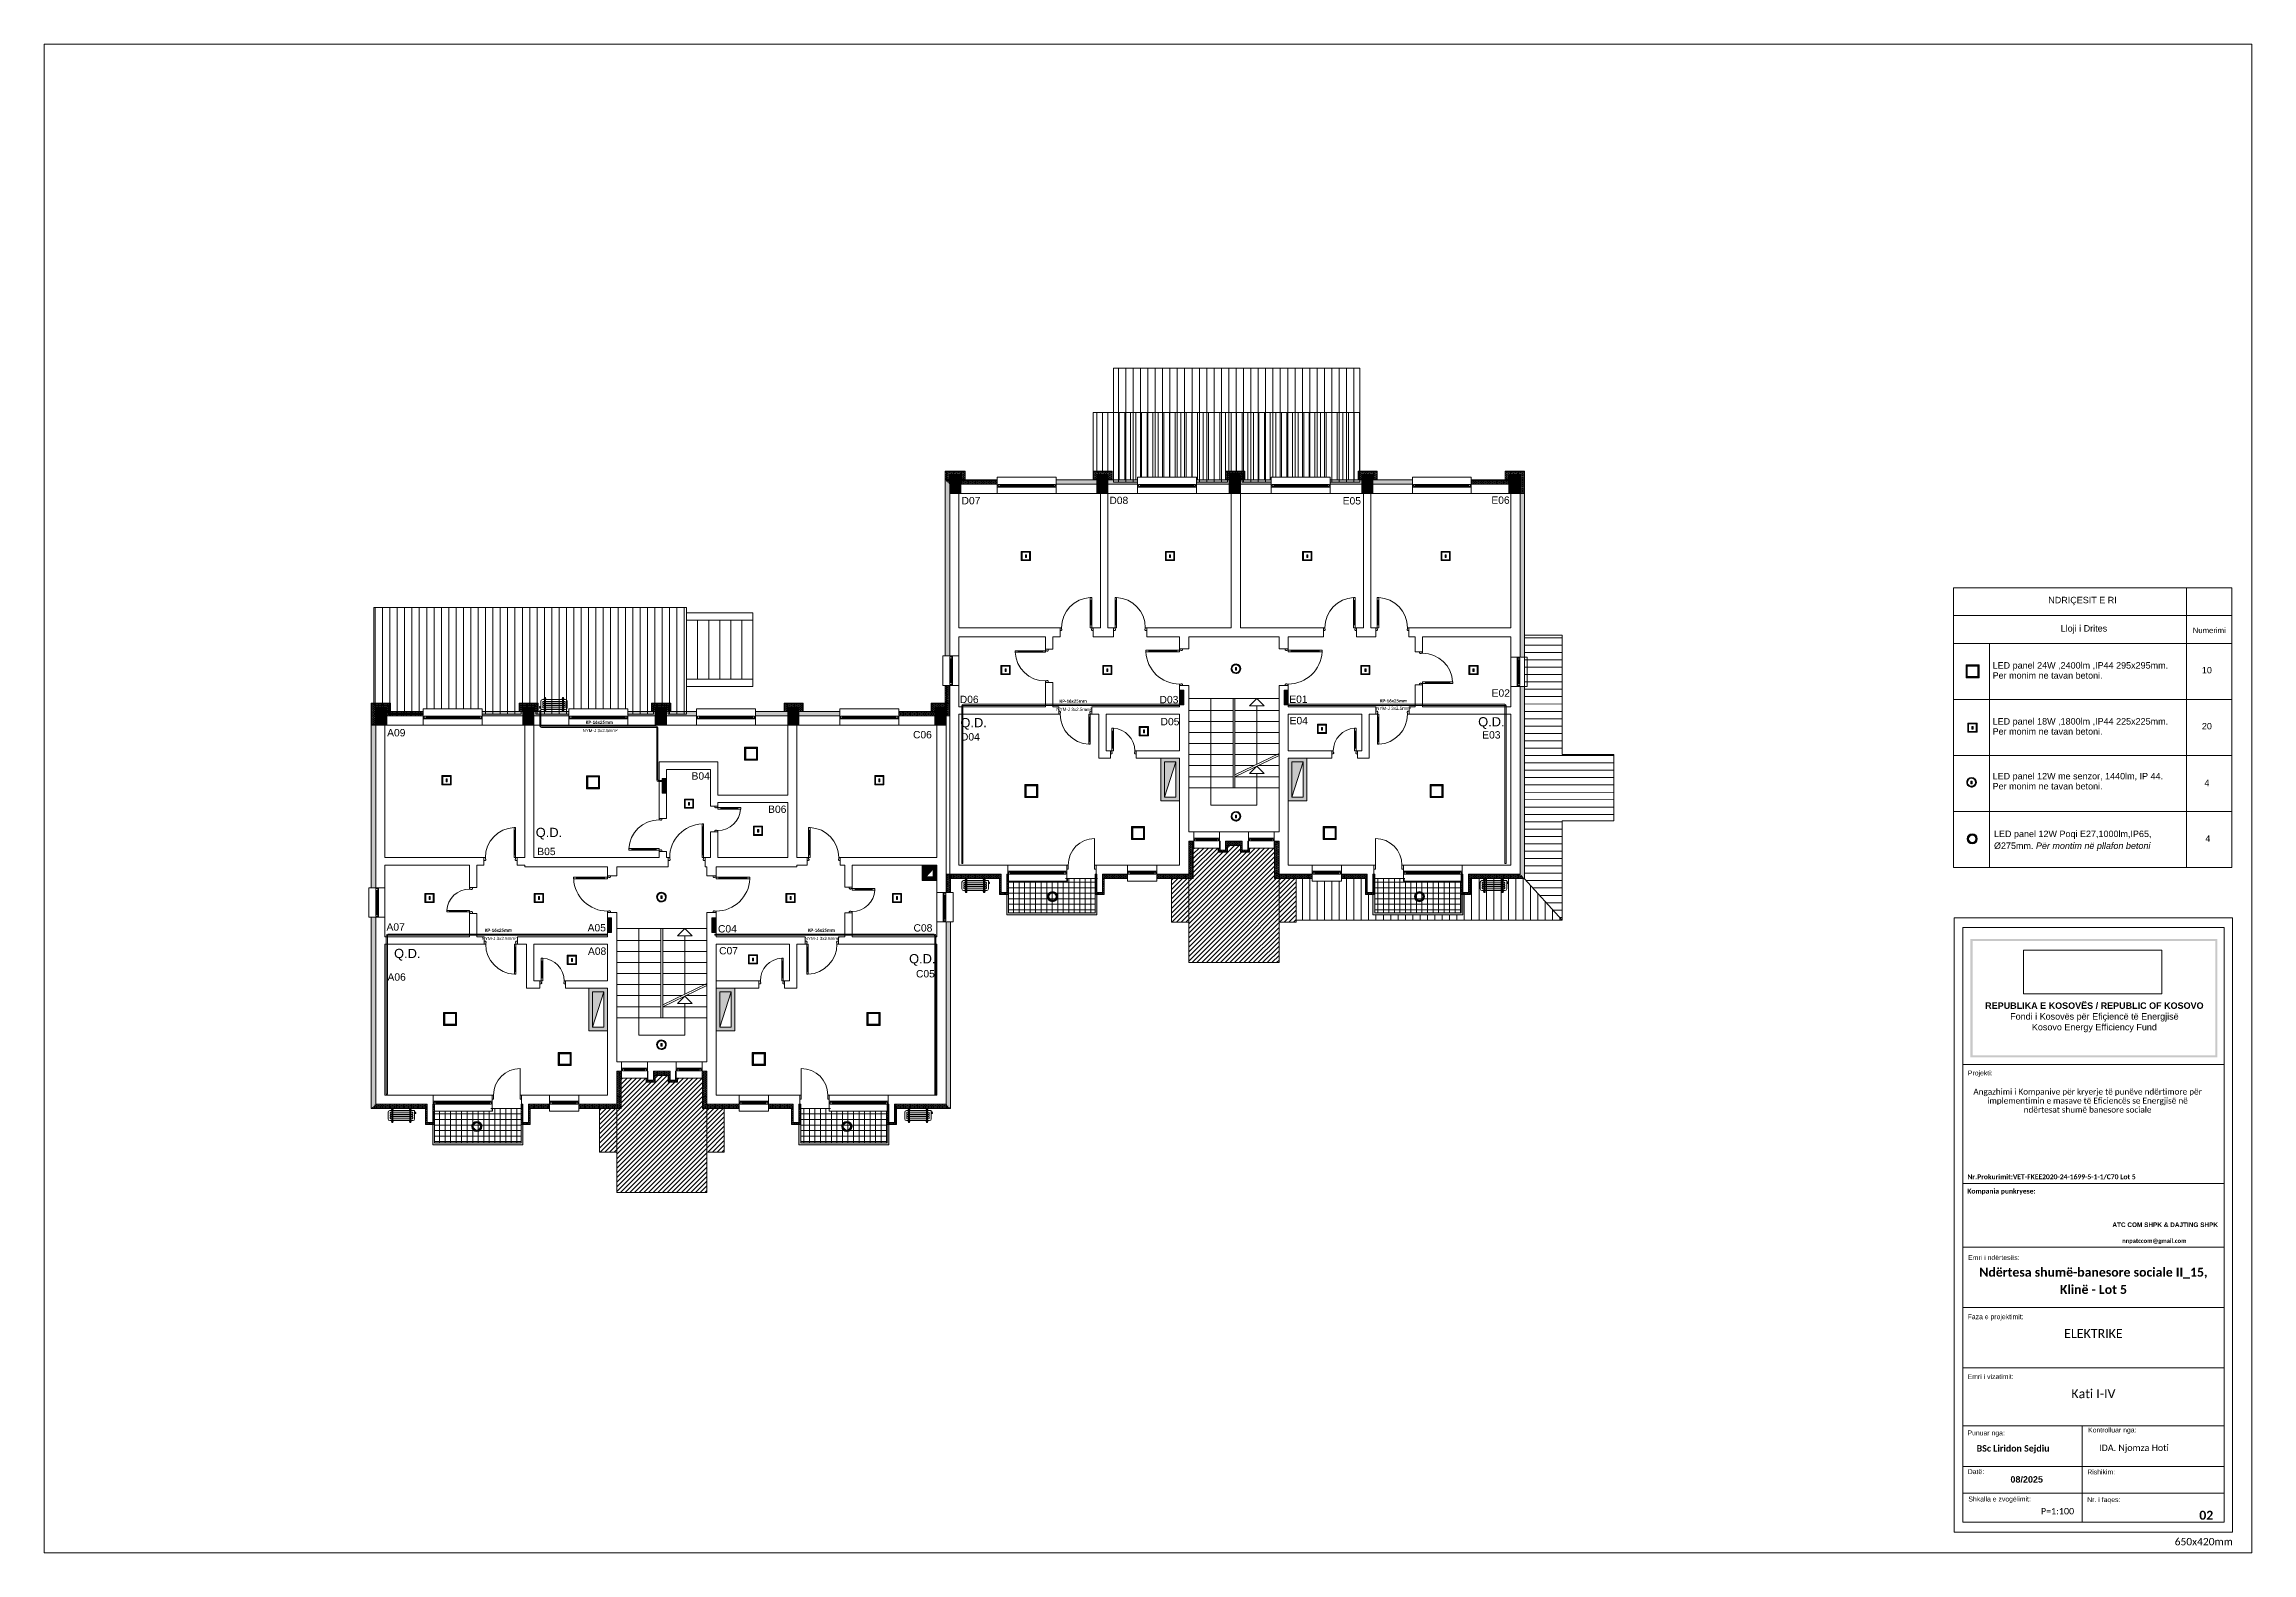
# Model space of a CAD drawing. Header units: millimetres. Extents: x 2795058 to 2855058, y -67651 to -26651.
import ezdxf

# ---------------------------------------------------------------- set-up
doc = ezdxf.new("R2010")
doc.units = ezdxf.units.MM
doc.header["$MEASUREMENT"] = 0
doc.header["$XCLIPFRAME"] = 0
for name, color, linetype, lineweight in [('00 vija ne dukje 1_Pen_No__1', 7, 'Continuous', 0), ('00E-Ndriqimi elektrike_Pen_No__6', 5, 'Continuous', 0), ('00E-Ndriqimi elektrike_Pen_No__60', 230, 'Continuous', 0), ('0_muret e jashtme_Pen_No__19', 255, 'Continuous', 0), ('0_Pen_No__7', 7, 'Continuous', 0), ('0_Pen_No__80', 3, 'Continuous', 0), ('Annotation - Text_Pen_No__1', 7, 'Continuous', 0), ('Annotation - Text_Pen_No__82_Pen_No__7', 7, 'Continuous', 0), ('Dimensioning - General_Pen_No__41', 7, 'Continuous', 0), ('Exterior walls_Pen_No__6', 5, 'Continuous', 0), ('Exterior walls_Pen_No__60', 230, 'Continuous', 0), ('Shell - Roof_Pen_No__1', 7, 'Continuous', 0), ('Shell - Roof_Pen_No__21', 7, 'Continuous', 0), ('Structural - Bearing_Pen_No__1', 7, 'Continuous', 0), ('Structural - Bearing_Pen_No__19', 255, 'Continuous', 0), ('Structural - Bearing_Pen_No__6', 5, 'Continuous', 0), ('Structural - Bearing_Pen_No__82_Pen_No__80', 3, 'Continuous', 0)]:
    doc.layers.add(name, color=color, linetype=linetype, lineweight=lineweight)
for name, color, linetype, lineweight, true_color in [('00 vija ne dukje 1_Pen_No__250', 7, 'Continuous', 13, 0xe8e8e8), ('0_muret e jashtme_Pen_No__82', 7, 'Continuous', 0, 0xaaaaaa), ('Annotation - Text_Pen_No__61', 7, 'Continuous', 0, 0x6a6a6a), ('ARCHICAD Doors_Pen_No__82', 7, 'Continuous', 0, 0xaaaaaa), ('ARCHICAD Windows_Pen_No__82', 7, 'Continuous', 0, 0xaaaaaa), ('Exterior walls_Pen_No__119_Pen_No__163', 7, 'Continuous', 0, 0xe8e8e8), ('Exterior walls_Pen_No__119_Pen_No__204', 7, 'Continuous', 0, 0xe8e8e8), ('Exterior walls_Pen_No__1_Pen_No__61', 7, 'Continuous', 0, 0x6a6a6a), ('Shell - Roof_Pen_No__61', 7, 'Continuous', 0, 0x6a6a6a), ('Shell - Roof_Pen_No__82', 7, 'Continuous', 0, 0xaaaaaa), ('Structural - Bearing_Pen_No__82', 7, 'Continuous', 0, 0xaaaaaa), ('Structural - Bearing_Pen_No__86', 7, 'Continuous', 0, 0x5555ff), ('Text blocks_Pen_No__82', 7, 'Continuous', 0, 0xaaaaaa)]:
    doc.layers.add(name, color=color, linetype=linetype, lineweight=lineweight, true_color=true_color)
for name, color, linetype in [('0_muret e jashtme', 7, 'Continuous'), ('Drawing & Figure', 7, 'Continuous'), ('Exterior walls', 7, 'Continuous'), ('Shell - Roof', 7, 'Continuous')]:
    doc.layers.add(name, color=color, linetype=linetype)
doc.styles.add('GENERATED_STYLE_1', font='')
doc.styles.add('GENERATED_STYLE_2', font='')
doc.styles.add('GENERATED_STYLE_3', font='')
doc.styles.add('GENERATED_STYLE_4', font='')
doc.styles.add('GENERATED_STYLE_5', font='')
doc.styles.get('GENERATED_STYLE_1').set_extended_font_data('Calibri', bold=True)
doc.styles.get('GENERATED_STYLE_2').set_extended_font_data('Arial')
doc.styles.get('GENERATED_STYLE_3').set_extended_font_data('Calibri')
doc.styles.get('GENERATED_STYLE_4').set_extended_font_data('Arial', bold=True)
doc.styles.get('GENERATED_STYLE_5').set_extended_font_data('Calibri Light')
picture_1 = doc.add_image_def('image1.png', size_in_pixel=(354, 134))
pattern_1 = [(90, (2247653.82, -76424.97), (-200, 0), [])]
pattern_2 = [(45, (2247653.82, -76424.97), (-63.639609, 63.639609), [])]
pattern_3 = [(0, (2247653.82, -76424.97), (0, 150), []), (90, (2247653.82, -76424.97), (-150, 0), [])]
pattern_4 = [(90, (2247653.822, -76424.967), (-34.6410162, 0), [20, -40]), (90, (2247636.502, -76394.967), (-34.6410162, 0), [20, -40]), (150, (2247653.822, -76404.967), (17.320508, 30), [20, -40]), (150, (2247619.18, -76404.967), (17.320508, 30), [20, -40]), (210, (2247653.822, -76424.967), (-17.320508, 30), [20, -40]), (210, (2247619.18, -76424.967), (-17.320508, 30), [20, -40])]

msp = doc.modelspace()

# ---------------------------------------------------------------- texts
at = {"layer": '0_Pen_No__7', "color": 7, "linetype": 'Continuous', "lineweight": 0, "char_height": 175, "attachment_point": 1, "style": 'GENERATED_STYLE_2'}
for s, insert, line_spacing_factor in [('\\A1;{\\pql;\\fArial|b0|i0|c0|p34;\\P\\pql;\\fArial|b0|i0|c0|p34; \\fArial|b0|i0|c0|p34;NDRIÇESIT\\fArial|b0|i0|c0|p34; \\fArial|b0|i0|c0|p34;E RI}', (2849457, -41181), 1.677093), ('\\A1;{\\pql;\\fArial|b0|i0|c0|p34;LED\\fArial|b0|i0|c0|p34; \\fArial|b0|i0|c0|p34;panel\\fArial|b0|i0|c0|p34; \\fArial|b0|i0|c0|p34;24W ,2400lm ,IP44 295x295mm. \\P\\pql;\\fArial|b0|i0|c0|p34;Per monim ne tavan betoni.}', (2848012, -43446), 0.939941), ('\\A1;{\\pql;\\fArial|b0|i0|c0|p34;LED\\fArial|b0|i0|c0|p34; \\fArial|b0|i0|c0|p34;panel\\fArial|b0|i0|c0|p34; \\fArial|b0|i0|c0|p34;18W ,1800lm ,IP44 225x225mm. \\P\\pql;\\fArial|b0|i0|c0|p34;Per monim ne tavan betoni.}', (2848012, -44967), 0.939941), ('\\A1;{\\pql;\\fArial|b0|i0|c0|p34;LED panel 1\\fArial|b0|i0|c0|p34;2\\fArial|b0|i0|c0|p34;W \\fArial|b0|i0|c0|p34;me senzor, 1440lm, IP 44\\fArial|b0|i0|c0|p34;. \\P\\pql;\\fArial|b0|i0|c0|p34;Per monim ne tavan betoni.}', (2848012, -46456), 0.939941)]:
    msp.add_mtext(s, dxfattribs=dict(at, insert=insert, line_spacing_factor=line_spacing_factor))
at = {"layer": '0_Pen_No__7', "color": 7, "linetype": 'Continuous', "lineweight": 0, "style": 'GENERATED_STYLE_2'}
for s, insert, char_height, attachment_point in [('\\A1;{\\pql;\\fArial|b0|i0|c0|p34; Lloji i Drites}', (2849795, -42554), 175, 4), ('\\A1;{\\pqc;\\fArial|b0|i0|c0|p34;Numerimi}', (2853900, -42583), 150, 5), ('\\A1;{\\pqc;\\fArial|b0|i0|c0|p34;10}', (2853836, -43664), 175, 5), ('\\A1;{\\pqc;\\fArial|b0|i0|c0|p34;20}', (2853836, -45186), 175, 5), ('\\A1;{\\pqc;\\fArial|b0|i0|c0|p34;4}', (2853836, -46731), 175, 5), ('\\A1;{\\pqc;\\fArial|b0|i0|c0|p34;4}', (2853862, -48241), 175, 5)]:
    msp.add_mtext(s, dxfattribs=dict(at, insert=insert, char_height=char_height, attachment_point=attachment_point))
at = {"layer": '0_Pen_No__7', "color": 7, "linetype": 'Continuous', "lineweight": 0, "insert": (2848049, -48025), "char_height": 175, "width": 5075.35, "attachment_point": 1, "line_spacing_factor": 1.10204, "style": 'GENERATED_STYLE_2'}
msp.add_mtext('\\A1;{\\pql;\\fArial|b0|i0|c0|p34;LED panel 12W Poqi E27,1000lm,IP65,     Ø275mm.\\fArial|b0|i1|c0|p34; Për montim në pllafon betoni\\fArial|b0|i0|c0|p34; }', dxfattribs=at)
at = {"layer": 'Annotation - Text_Pen_No__1', "color": 7}
for s, style, p in [('IDA. Njomza Hoti', 'GENERATED_STYLE_3', (2850906, -64883)), ('08/2025', 'GENERATED_STYLE_4', (2848497, -65743))]:
    msp.add_text(s, height=175, dxfattribs=dict(at, style=style)).set_placement(p)
at = {"layer": 'Annotation - Text_Pen_No__1', "color": 7, "linetype": 'Continuous', "lineweight": 0, "attachment_point": 2}
for s, insert, char_height, style in [('\\A1;{\\pqc;\\fArial|b1|i0|c0|p34;REPUBLIKA E KOSOVËS / REPUBLIC OF KOSOVO\\P\\pqc;\\fArial|b0|i0|c0|p34;Fondi i Kosovës për Efiçiencë të Energjisë\\P\\pqc;\\fArial|b0|i0|c0|p34;Kosovo Energy Efficiency Fund\\P\\pqc;\\fArial|b1|i0|c0|p34;\\H1.042194x;}', (2850778, -52693), 175, 'GENERATED_STYLE_4'), ('\\A1;{\\pqc;\\fCalibri|b0|i0|c0|p34;ELEKTRIKE}', (2850752, -61568), 242.5, 'GENERATED_STYLE_3'), ('\\A1;{\\pqc;\\fCalibri|b0|i0|c0|p34;Kati I\\fCalibri|b0|i0|c0|p34;-IV}', (2850752, -63205), 242.5, 'GENERATED_STYLE_3'), ('\\A1;{\\pqc;\\fCalibri|b0|i0|c0|p34;P=1:100}', (2849776, -66431), 175, 'GENERATED_STYLE_3'), ('\\A1;{\\pqc;\\fCalibri|b1|i0|c0|p34; 0\\fCalibri|b1|i0|c0|p34;2}', (2853776, -66508), 242.5, 'GENERATED_STYLE_1')]:
    msp.add_mtext(s, dxfattribs=dict(at, insert=insert, char_height=char_height, style=style))
at = {"layer": 'Annotation - Text_Pen_No__1', "color": 7, "linetype": 'Continuous', "lineweight": 0, "insert": (2850593, -55038), "char_height": 160, "width": 6798, "attachment_point": 2, "line_spacing_factor": 0.919632, "style": 'GENERATED_STYLE_5'}
msp.add_mtext('\\A1;\\pxqc;Angazhimi i Kompanive për kryerje të punëve ndërtimore për implementimin e masave të Eficiencës se Energjisë në\\Pndërtesat shumë banesore sociale', dxfattribs=at)
at = {"layer": 'Annotation - Text_Pen_No__1', "color": 7, "linetype": 'Continuous', "lineweight": 5, "attachment_point": 2}
for s, insert, char_height, style in [('\\A1;\\pxqc;ATC COM SHPK & DAJTING SHPK ', (2852703, -58672), 125, 'GENERATED_STYLE_4'), ('\\A1;\\pxqc;BSc Liridon Sejdiu', (2848567, -64725), 175, 'GENERATED_STYLE_1')]:
    msp.add_mtext(s, dxfattribs=dict(at, insert=insert, char_height=char_height, style=style))
at = {"layer": 'Annotation - Text_Pen_No__1', "color": 7, "linetype": 'Continuous', "lineweight": 0, "insert": (2850752, -59903), "char_height": 242.5, "attachment_point": 2, "line_spacing_factor": 1.16153, "style": 'GENERATED_STYLE_2'}
msp.add_mtext('\\A1;{\\pqc;\\fCalibri|b1|i0|c0|p34;Ndërtesa shumë-banesor\\fCalibri|b1|i0|c0|p34;e\\fCalibri|b1|i0|c0|p34; \\fCalibri|b1|i0|c0|p34;s\\fCalibri|b1|i0|c0|p34;ocial\\fCalibri|b1|i0|c0|p34;e\\fCalibri|b1|i0|c0|p34; II_15, \\P\\pqc;\\fCalibri|b1|i0|c0|p34;Klinë - Lot 5}', dxfattribs=at)
at = {"layer": 'Annotation - Text_Pen_No__61', "color": 251, "linetype": 'Continuous', "lineweight": 0, "true_color": 0x6a6a6a, "insert": (2853751, -67247), "char_height": 200, "attachment_point": 2, "style": 'GENERATED_STYLE_3'}
msp.add_mtext('\\A1;{\\pqc;\\fCalibri|b0|i0|c0|p34;650\\fCalibri|b0|i0|c0|p34;x420\\fCalibri|b0|i0|c0|p34;mm}', dxfattribs=at)
at = {"layer": 'Annotation - Text_Pen_No__82_Pen_No__7', "color": 7, "linetype": 'Continuous', "lineweight": 0, "char_height": 87.5, "attachment_point": 7}
for s, insert, style in [('\\A1;{\\pql;\\fArial|b0|i0|c0|p34;NYM-J 3x2.5mm²}', (2822568, -44774), 'GENERATED_STYLE_2'), ('\\A1;{\\pql;\\fCalibri|b1|i0|c0|p34;KP-16x25mm}', (2822653, -44550), 'GENERATED_STYLE_1'), ('\\A1;{\\pql;\\fArial|b0|i0|c0|p34;NYM-J 3x2.5mm²}', (2831259, -44743), 'GENERATED_STYLE_2'), ('\\A1;{\\pql;\\fCalibri|b1|i0|c0|p34;KP-16x25mm}', (2831356, -44542), 'GENERATED_STYLE_1'), ('\\A1;{\\pql;\\fArial|b0|i0|c0|p34;NYM-J 3x2.5mm²}', (2809689, -45349), 'GENERATED_STYLE_2'), ('\\A1;{\\pql;\\fCalibri|b1|i0|c0|p34;KP-16x25mm}', (2809775, -45125), 'GENERATED_STYLE_1'), ('\\A1;{\\pql;\\fArial|b0|i0|c0|p34;NYM-J 3x2.5mm²}', (2806946, -51000), 'GENERATED_STYLE_2'), ('\\A1;{\\pql;\\fCalibri|b1|i0|c0|p34;KP-16x25mm}', (2807032, -50776), 'GENERATED_STYLE_1'), ('\\A1;{\\pql;\\fArial|b0|i0|c0|p34;NYM-J 3x2.5mm²}', (2815727, -51000), 'GENERATED_STYLE_2'), ('\\A1;{\\pql;\\fCalibri|b1|i0|c0|p34;KP-16x25mm}', (2815812, -50776), 'GENERATED_STYLE_1')]:
    msp.add_mtext(s, dxfattribs=dict(at, insert=insert, style=style))
at = {"layer": 'Dimensioning - General_Pen_No__41', "color": 7, "linetype": 'Continuous', "lineweight": 0, "char_height": 133.38, "attachment_point": 7}
for s, insert, style in [('\\A1;{\\pql;\\fArial|b0|i0|c0|p34;Projekti:}', (2847340, -54718), 'GENERATED_STYLE_2'), ('\\pxql;\\A1;Nr.Prokurimit:VET-FKEE2020-24-1699-5-1-1/C70 Lot 5', (2847328, -57508), 'GENERATED_STYLE_1'), ('\\A1;\\pxql;Kompania punkryese:', (2847323, -57920), 'GENERATED_STYLE_1'), ('\\A1;{\\pql;\\fArial|b0|i0|c0|p34;Emri i ndërtesës:}', (2847348, -59695), 'GENERATED_STYLE_2'), ('\\A1;{\\pql;\\fArial|b0|i0|c0|p34;Faza e projektimit:}', (2847333, -61342), 'GENERATED_STYLE_2'), ('\\A1;{\\pql;\\fArial|b0|i0|c0|p34;Emri i vizatimit:}', (2847334, -62931), 'GENERATED_STYLE_2'), ('\\A1;{\\pql;\\fArial|b0|i0|c0|p34;Punuar nga:}', (2847330, -64499), 'GENERATED_STYLE_2'), ('\\A1;{\\pql;\\fArial|b0|i0|c0|p34;Kontrolluar nga:}', (2850607, -64420), 'GENERATED_STYLE_2'), ('\\A1;{\\pql;\\fArial|b0|i0|c0|p34;Datë:}', (2847338, -65514), 'GENERATED_STYLE_2'), ('\\A1;{\\pql;\\fArial|b0|i0|c0|p34;Rishikim:}', (2850586, -65522), 'GENERATED_STYLE_2'), ('\\A1;{\\pql;\\fArial|b0|i0|c0|p34;Shkalla e zvogëlimit:}', (2847353, -66296), 'GENERATED_STYLE_2'), ('\\A1;{\\pql;\\fArial|b0|i0|c0|p34;Nr. i faqes:}', (2850584, -66312), 'GENERATED_STYLE_2')]:
    msp.add_mtext(s, dxfattribs=dict(at, insert=insert, style=style))
at = {"layer": 'Dimensioning - General_Pen_No__41', "color": 7, "linetype": 'Continuous', "lineweight": 5, "insert": (2851533, -59259), "char_height": 115, "attachment_point": 7, "line_spacing_factor": 0.922253, "style": 'GENERATED_STYLE_1'}
msp.add_mtext('\\A1;\\pxql,t6.4112,13.191,20.438,28.538;{\\fCalibri|b1|i0|c0|p34;nnpatccom@gmail.com}', dxfattribs=at)
at = {"layer": 'Text blocks_Pen_No__82', "color": 253, "linetype": 'Continuous', "lineweight": 0, "true_color": 0xaaaaaa, "attachment_point": 1, "style": 'GENERATED_STYLE_2'}
for s, insert, char_height in [('\\A1;{\\pql;\\fArial|b0|i0|c0|p34;D0\\fArial|b0|i0|c0|p34;7}', (2819990, -38957), 200), ('\\A1;{\\pql;\\fArial|b0|i0|c0|p34;D0\\fArial|b0|i0|c0|p34;8}', (2824008, -38950), 200), ('\\A1;{\\pql;\\fArial|b0|i0|c0|p34;E0\\fArial|b0|i0|c0|p34;5}', (2830349, -38961), 200), ('\\A1;{\\pql;\\fArial|b0|i0|c0|p34;E0\\fArial|b0|i0|c0|p34;6}', (2834389, -38943), 200), ('\\A1;{\\pql;\\fArial|b0|i0|c0|p34;D0\\fArial|b0|i0|c0|p34;6}', (2819942, -44358), 200), ('\\A1;{\\pql;\\fArial|b0|i0|c0|p34;D0\\fArial|b0|i0|c0|p34;3}', (2825371, -44364), 200), ('\\A1;{\\pql;\\fArial|b0|i0|c0|p34;E\\fArial|b0|i0|c0|p34;01}', (2828898, -44353), 200), ('\\A1;{\\pql;\\fArial|b0|i0|c0|p34;E0\\fArial|b0|i0|c0|p34;2}', (2834397, -44185), 200), ('\\A1;{\\pql;\\fArial|b0|i0|c0|p34;Q.D.}', (2819960, -44965), 250), ('\\A1;{\\pql;\\fArial|b0|i0|c0|p34;D0\\fArial|b0|i0|c0|p34;5}', (2825399, -44961), 200), ('\\A1;{\\pql;\\fArial|b0|i0|c0|p34;E0\\fArial|b0|i0|c0|p34;4}', (2828907, -44934), 200), ('\\A1;{\\pql;\\fArial|b0|i0|c0|p34;Q.D.}', (2834031, -44941), 250), ('\\A1;{\\pql;\\fArial|b0|i0|c0|p34;A0\\fArial|b0|i0|c0|p34;9}', (2804379, -45263), 200), ('\\A1;{\\pql;\\fArial|b0|i0|c0|p34;C0\\fArial|b0|i0|c0|p34;6}', (2818671, -45317), 200), ('\\A1;{\\pql;\\fArial|b0|i0|c0|p34;D0\\fArial|b0|i0|c0|p34;4}', (2819974, -45376), 200), ('\\A1;{\\pql;\\fArial|b0|i0|c0|p34;E0\\fArial|b0|i0|c0|p34;3}', (2834141, -45322), 200), ('\\A1;{\\pql;\\fArial|b0|i0|c0|p34;B\\fArial|b0|i0|c0|p34;0\\fArial|b0|i0|c0|p34;4}', (2812653, -46439), 200), ('\\A1;{\\pql;\\fArial|b0|i0|c0|p34;B0\\fArial|b0|i0|c0|p34;6}', (2814733, -47343), 200), ('\\A1;{\\pql;\\fArial|b0|i0|c0|p34;Q.D.}', (2808418, -47948), 250), ('\\A1;{\\pql;\\fArial|b0|i0|c0|p34;B0\\fArial|b0|i0|c0|p34;5}', (2808460, -48490), 200), ('\\A1;{\\pql;\\fArial|b0|i0|c0|p34;A0\\fArial|b0|i0|c0|p34;7}', (2804362, -50542), 200), ('\\A1;{\\pql;\\fArial|b0|i0|c0|p34;A0\\fArial|b0|i0|c0|p34;5}', (2809828, -50563), 200), ('\\A1;{\\pql;\\fArial|b0|i0|c0|p34;C0\\fArial|b0|i0|c0|p34;4}', (2813370, -50592), 200), ('\\A1;{\\pql;\\fArial|b0|i0|c0|p34;C0\\fArial|b0|i0|c0|p34;8}', (2818685, -50568), 200), ('\\A1;{\\pql;\\fArial|b0|i0|c0|p34;Q.D.}', (2804568, -51237), 250), ('\\A1;{\\pql;\\fArial|b0|i0|c0|p34;A0\\fArial|b0|i0|c0|p34;8}', (2809837, -51200), 200), ('\\A1;{\\pql;\\fArial|b0|i0|c0|p34;C0\\fArial|b0|i0|c0|p34;7}', (2813402, -51188), 200), ('\\A1;{\\pql;\\fArial|b0|i0|c0|p34;Q.D.}', (2818565, -51380), 250), ('\\A1;{\\pql;\\fArial|b0|i0|c0|p34;A0\\fArial|b0|i0|c0|p34;6}', (2804389, -51903), 200), ('\\A1;{\\pql;\\fArial|b0|i0|c0|p34;C0\\fArial|b0|i0|c0|p34;5}', (2818752, -51814), 200)]:
    msp.add_mtext(s, dxfattribs=dict(at, insert=insert, char_height=char_height))
at = {"layer": 'Text blocks_Pen_No__82', "color": 253, "linetype": 'Continuous', "lineweight": 0, "true_color": 0xaaaaaa, "char_height": 75, "attachment_point": 1, "rotation": 90, "style": 'GENERATED_STYLE_2'}
for insert in [(2825932, -44516), (2828772, -44516), (2811872, -46915), (2810382, -50705), (2813222, -50705)]:
    msp.add_mtext('\\A1;{\\pql;\\fArial|b0|i0|c0|p34;KSH}', dxfattribs=dict(at, insert=insert))

# ---------------------------------------------------------------- blocks, each defined once
blk = doc.blocks.new('Window 22')
at = {"layer": 'ARCHICAD Windows_Pen_No__82', "color": 253, "linetype": 'Continuous', "lineweight": 0, "true_color": 0xaaaaaa}
for p, q in [((-400, 150), (-400, 220)), ((-400, 220), (400, 220)), ((-400, 150), (-400, 30)), ((-400, 30), (-400, 0)), ((-400, 0), (-375, 0)), ((-400, 0), (-400, -50)), ((-400, 0), (-400, -50)), ((-375, 25), (-325, 25)), ((-375, -25), (-375, 25)), ((-375, 0), (-375, -25)), ((-325, 25), (325, 25)), ((-325, 25), (-325, -25)), ((-325, 25), (325, 25)), ((-325, 0), (325, 0)), ((325, -25), (325, 25)), ((325, 25), (375, 25)), ((375, 25), (375, -25)), ((375, -25), (375, 0)), ((375, 0), (400, 0)), ((400, 220), (400, 150)), ((400, 150), (400, 30)), ((400, 30), (400, 0)), ((400, 0), (400, -50)), ((400, 0), (400, -50)), ((-350, -50), (-400, -50)), ((-400, -50), (-400, -220)), ((-400, -220), (400, -220)), ((-375, -25), (-350, -25)), ((-325, -25), (-375, -25)), ((-350, -25), (-350, -50)), ((350, -50), (-350, -50)), ((325, -25), (-325, -25)), ((375, -25), (325, -25)), ((350, -50), (350, -25)), ((350, -25), (375, -25)), ((400, -50), (350, -50)), ((400, -50), (400, -220))]:
    blk.add_line(p, q, dxfattribs=at)
blk = doc.blocks.new('Wall_1', base_point=(2804318, -45159))
at = {"layer": '0_muret e jashtme_Pen_No__82', "linetype": 'Continuous', "lineweight": 0, "true_color": 0xaaaaaa}
h = blk.add_hatch(dxfattribs=at)
h.set_pattern_fill('Styrofoam_SM_Insulation', color=253, style=0, pattern_type=2)
h.set_pattern_definition(pattern_4)
h.paths.add_polyline_path([(2803948, -45159), (2803948, -49575), (2804068, -49575), (2804068, -45159)])
h = blk.add_hatch(dxfattribs=at)
h.set_pattern_fill('Styrofoam_SM_Insulation', color=253, style=0, pattern_type=2)
h.set_pattern_definition(pattern_4)
h.paths.add_polyline_path([(2803948, -55579), (2804068, -55459), (2804068, -50375), (2803948, -50375)])
at = {"layer": '0_muret e jashtme_Pen_No__82', "color": 253, "linetype": 'Continuous', "lineweight": 0, "true_color": 0xaaaaaa}
for p, q in [((2804068, -45159), (2804068, -49575)), ((2803948, -49575), (2804068, -49575)), ((2804068, -49575), (2804098, -49575)), ((2804098, -49575), (2804148, -49575)), ((2804148, -49575), (2804318, -49575)), ((2803948, -50375), (2804068, -50375)), ((2804068, -50375), (2804068, -55459)), ((2804068, -50375), (2804098, -50375)), ((2804098, -50375), (2804148, -50375)), ((2804148, -50375), (2804318, -50375))]:
    blk.add_line(p, q, dxfattribs=at)
at = {"layer": '0_muret e jashtme_Pen_No__82', "color": 253, "linetype": 'Continuous', "lineweight": 0, "true_color": 0xaaaaaa, "flags": 128}
for points in [[(2803948, -45159), (2803948, -49575)], [(2804318, -45159), (2803948, -45159)], [(2804318, -48759), (2804318, -45159)], [(2804318, -49575), (2804318, -48959)], [(2803948, -50375), (2803948, -55579)], [(2804318, -50909), (2804318, -50375)], [(2804318, -55209), (2804318, -51109)]]:
    blk.add_lwpolyline(points, dxfattribs=at)
at = {"layer": 'ARCHICAD Windows_Pen_No__82', "color": 253, "linetype": 'Continuous', "lineweight": 0, "true_color": 0xaaaaaa, "zscale": 1000, "rotation": 90}
blk.add_blockref('Window 22', (2804098, -49975), dxfattribs=at)
blk = doc.blocks.new('Window 22_2')
at = {"layer": 'ARCHICAD Windows_Pen_No__82', "color": 253, "linetype": 'Continuous', "lineweight": 0, "true_color": 0xaaaaaa}
for p, q in [((-800, 150), (-800, 220)), ((-800, 220), (800, 220)), ((-800, 150), (-800, 30)), ((-800, 30), (-800, 0)), ((-800, 0), (-775, 0)), ((-800, 0), (-800, -50)), ((-800, 0), (-800, -50)), ((-775, 25), (-725, 25)), ((-775, -25), (-775, 25)), ((-775, 0), (-775, -25)), ((-725, 25), (725, 25)), ((-725, 25), (-725, -25)), ((-725, 25), (725, 25)), ((-725, 0), (725, 0)), ((725, -25), (725, 25)), ((725, 25), (775, 25)), ((775, 25), (775, -25)), ((775, -25), (775, 0)), ((775, 0), (800, 0)), ((800, 220), (800, 150)), ((800, 150), (800, 30)), ((800, 30), (800, 0)), ((800, 0), (800, -50)), ((800, 0), (800, -50)), ((-750, -50), (-800, -50)), ((-800, -50), (-800, -220)), ((-800, -220), (800, -220)), ((-775, -25), (-750, -25)), ((-725, -25), (-775, -25)), ((-750, -25), (-750, -50)), ((750, -50), (-750, -50)), ((725, -25), (-725, -25)), ((775, -25), (725, -25)), ((750, -50), (750, -25)), ((750, -25), (775, -25)), ((800, -50), (750, -50)), ((800, -50), (800, -220))]:
    blk.add_line(p, q, dxfattribs=at)
blk = doc.blocks.new('Wall_2', base_point=(2804368, -45159))
at = {"layer": '0_muret e jashtme_Pen_No__82', "linetype": 'Continuous', "lineweight": 0, "true_color": 0xaaaaaa}
h = blk.add_hatch(dxfattribs=at)
h.set_pattern_fill('Styrofoam_SM_Insulation', color=253, style=0, pattern_type=2)
h.set_pattern_definition(pattern_4)
h.paths.add_polyline_path([(2804368, -44789), (2804368, -44909), (2805362, -44909), (2805362, -44789)])
h = blk.add_hatch(dxfattribs=at)
h.set_pattern_fill('Styrofoam_SM_Insulation', color=253, style=0, pattern_type=2)
h.set_pattern_definition(pattern_4)
h.paths.add_polyline_path([(2806962, -44909), (2809320, -44909), (2809320, -44789), (2806962, -44789)])
h = blk.add_hatch(dxfattribs=at)
h.set_pattern_fill('Styrofoam_SM_Insulation', color=253, style=0, pattern_type=2)
h.set_pattern_definition(pattern_4)
h.paths.add_polyline_path([(2812789, -44789), (2810920, -44789), (2810920, -44909), (2812789, -44909)])
h = blk.add_hatch(dxfattribs=at)
h.set_pattern_fill('Styrofoam_SM_Insulation', color=253, style=0, pattern_type=2)
h.set_pattern_definition(pattern_4)
h.paths.add_polyline_path([(2816683, -44789), (2814389, -44789), (2814389, -44909), (2816683, -44909)])
h = blk.add_hatch(dxfattribs=at)
h.set_pattern_fill('Styrofoam_SM_Insulation', color=253, style=0, pattern_type=2)
h.set_pattern_definition(pattern_4)
h.paths.add_polyline_path([(2818283, -44909), (2819487, -44909), (2819568, -44789), (2818283, -44789)])
h = blk.add_hatch(dxfattribs=at)
h.set_pattern_fill('Styrofoam_SM_Insulation', color=253, style=0, pattern_type=2)
h.set_pattern_definition(pattern_4)
h.paths.add_polyline_path([(2819487, -44909), (2819568, -44909), (2819568, -44789)])
at = {"layer": '0_muret e jashtme_Pen_No__82', "color": 253, "linetype": 'Continuous', "lineweight": 0, "true_color": 0xaaaaaa}
for p, q in [((2805362, -44909), (2804368, -44909)), ((2805362, -44789), (2805362, -44909)), ((2805362, -44909), (2805362, -44939)), ((2805362, -44939), (2805362, -44989)), ((2805362, -44989), (2805362, -45159)), ((2806962, -44789), (2806962, -44909)), ((2809320, -44909), (2806962, -44909)), ((2806962, -44909), (2806962, -44939)), ((2806962, -44939), (2806962, -44989)), ((2806962, -44989), (2806962, -45159)), ((2809320, -44789), (2809320, -44909)), ((2809320, -44909), (2809320, -44939)), ((2809320, -44939), (2809320, -44989)), ((2809320, -44989), (2809320, -45159)), ((2810920, -44789), (2810920, -44909)), ((2812789, -44909), (2810920, -44909)), ((2810920, -44909), (2810920, -44939)), ((2810920, -44939), (2810920, -44989)), ((2810920, -44989), (2810920, -45159)), ((2812789, -44789), (2812789, -44909)), ((2812789, -44909), (2812789, -44939)), ((2812789, -44939), (2812789, -44989)), ((2812789, -44989), (2812789, -45159)), ((2814389, -44789), (2814389, -44909)), ((2816683, -44909), (2814389, -44909)), ((2814389, -44909), (2814389, -44939)), ((2814389, -44939), (2814389, -44989)), ((2814389, -44989), (2814389, -45159)), ((2816683, -44789), (2816683, -44909)), ((2816683, -44909), (2816683, -44939)), ((2816683, -44939), (2816683, -44989)), ((2816683, -44989), (2816683, -45159)), ((2818283, -44789), (2818283, -44909)), ((2819318, -44909), (2818283, -44909)), ((2818283, -44909), (2818283, -44939)), ((2818283, -44939), (2818283, -44989)), ((2818283, -44989), (2818283, -45159)), ((2819487, -44909), (2819318, -44909)), ((2819487, -44909), (2819568, -44909))]:
    blk.add_line(p, q, dxfattribs=at)
at = {"layer": '0_muret e jashtme_Pen_No__82', "color": 253, "linetype": 'Continuous', "lineweight": 0, "true_color": 0xaaaaaa, "flags": 128}
for points in [[(2805362, -44789), (2804368, -44789)], [(2804368, -44789), (2804368, -44909)], [(2804368, -44909), (2804368, -45159)], [(2809320, -44789), (2806962, -44789)], [(2812789, -44789), (2810920, -44789)], [(2816683, -44789), (2814389, -44789)], [(2819568, -44789), (2818283, -44789)], [(2819568, -44789), (2819568, -44909)], [(2819568, -44909), (2819568, -45159)], [(2804368, -45159), (2805362, -45159)], [(2806962, -45159), (2808118, -45159)], [(2808368, -45159), (2809320, -45159)], [(2810920, -45159), (2812789, -45159)], [(2814389, -45159), (2815268, -45159)], [(2815518, -45159), (2816683, -45159)], [(2818283, -45159), (2819318, -45159)]]:
    blk.add_lwpolyline(points, dxfattribs=at)
at = {"layer": 'ARCHICAD Windows_Pen_No__82', "color": 253, "linetype": 'Continuous', "lineweight": 0, "true_color": 0xaaaaaa, "xscale": -1, "zscale": 1000}
for p in [(2806162, -44939), (2810120, -44939), (2813589, -44939), (2817483, -44939)]:
    blk.add_blockref('Window 22_2', p, dxfattribs=at)
blk = doc.blocks.new('Door 22')
at = {"layer": 'ARCHICAD Doors_Pen_No__82', "color": 253, "linetype": 'Continuous', "lineweight": 0, "true_color": 0xaaaaaa}
for p, q in [((360, 0), (360, 720)), ((-400, 0), (-437, 0)), ((-400, 0), (-437, 0)), ((-360, 0), (-400, 0)), ((-400, 0), (-400, -115)), ((-400, 0), (-400, -115)), ((-400, 0), (-400, -115)), ((-360, -115), (-360, 0)), ((400, 0), (360, 0)), ((360, 0), (360, -115)), ((400, -115), (400, 0)), ((400, 0), (400, -115)), ((400, 0), (400, -115)), ((400, 0), (437, 0)), ((400, 0), (437, 0)), ((-400, -370), (-437, -370)), ((-400, -370), (-437, -370)), ((-400, -115), (-360, -115)), ((-400, -115), (-400, -250)), ((-400, -115), (-400, -250)), ((-400, -250), (-400, -370)), ((-400, -250), (-400, -370)), ((360, -115), (400, -115)), ((400, -115), (400, -250)), ((400, -115), (400, -250)), ((400, -250), (400, -370)), ((400, -250), (400, -370)), ((400, -370), (437, -370)), ((400, -370), (437, -370))]:
    blk.add_line(p, q, dxfattribs=at)
blk.add_arc((360, 0), 720, 90, 180, dxfattribs=at)
blk = doc.blocks.new('Wall_3', base_point=(2804318, -55209))
at = {"layer": '0_muret e jashtme_Pen_No__82', "linetype": 'Continuous', "lineweight": 0, "true_color": 0xaaaaaa}
h = blk.add_hatch(dxfattribs=at)
h.set_pattern_fill('Styrofoam_SM_Insulation', color=253, style=0, pattern_type=2)
h.set_pattern_definition(pattern_4)
h.paths.add_polyline_path([(2805468, -55459), (2804068, -55459), (2803948, -55579), (2805468, -55579)])
h = blk.add_hatch(dxfattribs=at)
h.set_pattern_fill('Styrofoam_SM_Insulation', color=253, style=0, pattern_type=2)
h.set_pattern_definition(pattern_4)
h.paths.add_polyline_path([(2805618, -55459), (2805618, -55579), (2805632, -55579), (2805632, -55459)])
h = blk.add_hatch(dxfattribs=at)
h.set_pattern_fill('Styrofoam_SM_Insulation', color=253, style=0, pattern_type=2)
h.set_pattern_definition(pattern_4)
h.paths.add_polyline_path([(2808032, -55579), (2808068, -55579), (2808068, -55459), (2808032, -55459)])
h = blk.add_hatch(dxfattribs=at)
h.set_pattern_fill('Styrofoam_SM_Insulation', color=253, style=0, pattern_type=2)
h.set_pattern_definition(pattern_4)
h.paths.add_polyline_path([(2808788, -55459), (2808218, -55459), (2808218, -55579), (2808788, -55579)])
h = blk.add_hatch(dxfattribs=at)
h.set_pattern_fill('Styrofoam_SM_Insulation', color=253, style=0, pattern_type=2)
h.set_pattern_definition(pattern_4)
h.paths.add_polyline_path([(2810618, -55459), (2809588, -55459), (2809588, -55579), (2810738, -55579)])
at = {"layer": '0_muret e jashtme_Pen_No__82', "color": 253, "linetype": 'Continuous', "lineweight": 0, "true_color": 0xaaaaaa}
for p, q in [((2804068, -55459), (2805468, -55459)), ((2805468, -55459), (2805468, -55579)), ((2805618, -55579), (2805618, -55459)), ((2805618, -55459), (2805632, -55459)), ((2805632, -55379), (2805632, -55209)), ((2805632, -55429), (2805632, -55379)), ((2805632, -55459), (2805632, -55429)), ((2805632, -55579), (2805632, -55459)), ((2808032, -55209), (2808069, -55209)), ((2808032, -55209), (2808032, -55324)), ((2808032, -55324), (2808032, -55459)), ((2808032, -55459), (2808068, -55459)), ((2808032, -55459), (2808032, -55579)), ((2808032, -55579), (2808069, -55579)), ((2808068, -55459), (2808068, -55579)), ((2808218, -55579), (2808218, -55459)), ((2808218, -55459), (2808788, -55459)), ((2808788, -55379), (2808788, -55209)), ((2808788, -55429), (2808788, -55379)), ((2808788, -55459), (2808788, -55429)), ((2808788, -55579), (2808788, -55459)), ((2809588, -55379), (2809588, -55209)), ((2809588, -55429), (2809588, -55379)), ((2809588, -55459), (2809588, -55429)), ((2809588, -55459), (2810618, -55459)), ((2809588, -55579), (2809588, -55459))]:
    blk.add_line(p, q, dxfattribs=at)
at = {"layer": '0_muret e jashtme_Pen_No__82', "color": 253, "linetype": 'Continuous', "lineweight": 0, "true_color": 0xaaaaaa, "flags": 128}
for points in [[(2803948, -55579), (2805468, -55579)], [(2805632, -55209), (2804318, -55209)], [(2805618, -55579), (2805632, -55579)], [(2808788, -55209), (2808032, -55209)], [(2808032, -55579), (2808068, -55579)], [(2808218, -55579), (2808788, -55579)], [(2810368, -55209), (2809588, -55209)], [(2809588, -55579), (2810738, -55579)]]:
    blk.add_lwpolyline(points, dxfattribs=at)
at = {"layer": 'ARCHICAD Doors_Pen_No__82', "color": 253, "linetype": 'Continuous', "lineweight": 0, "true_color": 0xaaaaaa, "zscale": 1000}
blk.add_blockref('Door 22', (2807632, -55209), dxfattribs=at)
at = {"layer": 'ARCHICAD Windows_Pen_No__82', "color": 253, "linetype": 'Continuous', "lineweight": 0, "true_color": 0xaaaaaa, "zscale": 1000, "rotation": 180}
for name, p in [('Window 22_2', (2806432, -55429)), ('Window 22', (2809188, -55429))]:
    blk.add_blockref(name, p, dxfattribs=at)
blk = doc.blocks.new('Wall_4', base_point=(2819918, -38859))
at = {"layer": '0_muret e jashtme_Pen_No__82', "linetype": 'Continuous', "lineweight": 0, "true_color": 0xaaaaaa}
h = blk.add_hatch(dxfattribs=at)
h.set_pattern_fill('Styrofoam_SM_Insulation', color=253, style=0, pattern_type=2)
h.set_pattern_definition(pattern_4)
h.paths.add_polyline_path([(2820962, -38489), (2819548, -38489), (2819668, -38609), (2820962, -38609)])
h = blk.add_hatch(dxfattribs=at)
h.set_pattern_fill('Styrofoam_SM_Insulation', color=253, style=0, pattern_type=2)
h.set_pattern_definition(pattern_4)
h.paths.add_polyline_path([(2824775, -38489), (2822562, -38489), (2822562, -38609), (2824775, -38609)])
h = blk.add_hatch(dxfattribs=at)
h.set_pattern_fill('Styrofoam_SM_Insulation', color=253, style=0, pattern_type=2)
h.set_pattern_definition(pattern_4)
h.paths.add_polyline_path([(2826375, -38609), (2828408, -38609), (2828408, -38489), (2826375, -38489)])
h = blk.add_hatch(dxfattribs=at)
h.set_pattern_fill('Styrofoam_SM_Insulation', color=253, style=0, pattern_type=2)
h.set_pattern_definition(pattern_4)
h.paths.add_polyline_path([(2832245, -38489), (2830008, -38489), (2830008, -38609), (2832245, -38609)])
h = blk.add_hatch(dxfattribs=at)
h.set_pattern_fill('Styrofoam_SM_Insulation', color=253, style=0, pattern_type=2)
h.set_pattern_definition(pattern_4)
h.paths.add_polyline_path([(2833845, -38609), (2834868, -38609), (2834868, -38489), (2833845, -38489)])
at = {"layer": '0_muret e jashtme_Pen_No__82', "color": 253, "linetype": 'Continuous', "lineweight": 0, "true_color": 0xaaaaaa}
for p, q in [((2820962, -38609), (2819668, -38609)), ((2820962, -38489), (2820962, -38609)), ((2820962, -38609), (2820962, -38639)), ((2820962, -38639), (2820962, -38689)), ((2820962, -38689), (2820962, -38859)), ((2822562, -38489), (2822562, -38609)), ((2824775, -38609), (2822562, -38609)), ((2822562, -38609), (2822562, -38639)), ((2822562, -38639), (2822562, -38689)), ((2822562, -38689), (2822562, -38859)), ((2824775, -38489), (2824775, -38609)), ((2824775, -38609), (2824775, -38639)), ((2824775, -38639), (2824775, -38689)), ((2824775, -38689), (2824775, -38859)), ((2826375, -38489), (2826375, -38609)), ((2828408, -38609), (2826375, -38609)), ((2826375, -38609), (2826375, -38639)), ((2826375, -38639), (2826375, -38689)), ((2826375, -38689), (2826375, -38859)), ((2828408, -38489), (2828408, -38609)), ((2828408, -38609), (2828408, -38639)), ((2828408, -38639), (2828408, -38689)), ((2828408, -38689), (2828408, -38859)), ((2830008, -38489), (2830008, -38609)), ((2832245, -38609), (2830008, -38609)), ((2830008, -38609), (2830008, -38639)), ((2830008, -38639), (2830008, -38689)), ((2830008, -38689), (2830008, -38859)), ((2832245, -38489), (2832245, -38609)), ((2832245, -38609), (2832245, -38639)), ((2832245, -38639), (2832245, -38689)), ((2832245, -38689), (2832245, -38859)), ((2833845, -38489), (2833845, -38609)), ((2834868, -38609), (2833845, -38609)), ((2833845, -38609), (2833845, -38639)), ((2833845, -38639), (2833845, -38689)), ((2833845, -38689), (2833845, -38859))]:
    blk.add_line(p, q, dxfattribs=at)
at = {"layer": '0_muret e jashtme_Pen_No__82', "color": 253, "linetype": 'Continuous', "lineweight": 0, "true_color": 0xaaaaaa, "flags": 128}
for points in [[(2820962, -38489), (2819548, -38489)], [(2819918, -38859), (2820962, -38859)], [(2824775, -38489), (2822562, -38489)], [(2822562, -38859), (2823768, -38859)], [(2823968, -38859), (2824775, -38859)], [(2828408, -38489), (2826375, -38489)], [(2826375, -38859), (2827318, -38859)], [(2827568, -38859), (2828408, -38859)], [(2832245, -38489), (2830008, -38489)], [(2830008, -38859), (2830918, -38859)], [(2831118, -38859), (2832245, -38859)], [(2834868, -38489), (2833845, -38489)], [(2833845, -38859), (2834868, -38859)], [(2834868, -38859), (2834868, -38489)]]:
    blk.add_lwpolyline(points, dxfattribs=at)
at = {"layer": 'ARCHICAD Windows_Pen_No__82', "color": 253, "linetype": 'Continuous', "lineweight": 0, "true_color": 0xaaaaaa, "xscale": -1, "zscale": 1000}
for p in [(2821762, -38639), (2829208, -38639), (2833045, -38639)]:
    blk.add_blockref('Window 22_2', p, dxfattribs=at)
at = {"layer": 'ARCHICAD Windows_Pen_No__82', "color": 253, "linetype": 'Continuous', "lineweight": 0, "true_color": 0xaaaaaa, "zscale": 1000}
blk.add_blockref('Window 22_2', (2825575, -38639), dxfattribs=at)
blk = doc.blocks.new('Wall_5', base_point=(2819918, -38859))
at = {"layer": '0_muret e jashtme_Pen_No__82', "linetype": 'Continuous', "lineweight": 0, "true_color": 0xaaaaaa}
h = blk.add_hatch(dxfattribs=at)
h.set_pattern_fill('Styrofoam_SM_Insulation', color=253, style=0, pattern_type=2)
h.set_pattern_definition(pattern_4)
h.paths.add_polyline_path([(2819548, -38489), (2819548, -43277), (2819668, -43277), (2819668, -38609)])
h = blk.add_hatch(dxfattribs=at)
h.set_pattern_fill('Styrofoam_SM_Insulation', color=253, style=0, pattern_type=2)
h.set_pattern_definition(pattern_4)
h.paths.add_polyline_path([(2819548, -44909), (2819668, -44909), (2819668, -44077), (2819548, -44077)])
at = {"layer": '0_muret e jashtme_Pen_No__82', "color": 253, "linetype": 'Continuous', "lineweight": 0, "true_color": 0xaaaaaa}
for p, q in [((2819668, -38609), (2819668, -43277)), ((2819548, -43277), (2819668, -43277)), ((2819668, -43277), (2819698, -43277)), ((2819698, -43277), (2819748, -43277)), ((2819748, -43277), (2819918, -43277)), ((2819548, -44077), (2819668, -44077)), ((2819668, -44077), (2819668, -44909)), ((2819668, -44077), (2819698, -44077)), ((2819698, -44077), (2819748, -44077)), ((2819748, -44077), (2819918, -44077))]:
    blk.add_line(p, q, dxfattribs=at)
at = {"layer": '0_muret e jashtme_Pen_No__82', "color": 253, "linetype": 'Continuous', "lineweight": 0, "true_color": 0xaaaaaa, "flags": 128}
for points in [[(2819548, -38489), (2819548, -43277)], [(2819918, -42509), (2819918, -38859)], [(2819918, -43277), (2819918, -42759)], [(2819548, -44077), (2819548, -44909)], [(2819918, -44659), (2819918, -44077)], [(2819548, -44909), (2819668, -44909)], [(2819918, -44909), (2819918, -44859)]]:
    blk.add_lwpolyline(points, dxfattribs=at)
at = {"layer": 'ARCHICAD Windows_Pen_No__82', "color": 253, "linetype": 'Continuous', "lineweight": 0, "true_color": 0xaaaaaa, "zscale": 1000, "rotation": 90}
blk.add_blockref('Window 22', (2819698, -43677), dxfattribs=at)
blk = doc.blocks.new('Wall_6', base_point=(2834918, -38859))
at = {"layer": '0_muret e jashtme_Pen_No__82', "linetype": 'Continuous', "lineweight": 0, "true_color": 0xaaaaaa}
h = blk.add_hatch(dxfattribs=at)
h.set_pattern_fill('Styrofoam_SM_Insulation', color=253, style=0, pattern_type=2)
h.set_pattern_definition(pattern_4)
h.paths.add_polyline_path([(2835168, -38859), (2835168, -43309), (2835288, -43309), (2835288, -38859)])
h = blk.add_hatch(dxfattribs=at)
h.set_pattern_fill('Styrofoam_SM_Insulation', color=253, style=0, pattern_type=2)
h.set_pattern_definition(pattern_4)
h.paths.add_polyline_path([(2835288, -44109), (2835168, -44109), (2835168, -49209), (2835288, -49329)])
at = {"layer": '0_muret e jashtme_Pen_No__82', "color": 253, "linetype": 'Continuous', "lineweight": 0, "true_color": 0xaaaaaa}
for p, q in [((2835168, -43309), (2835168, -38859)), ((2835088, -43309), (2834918, -43309)), ((2835138, -43309), (2835088, -43309)), ((2835168, -43309), (2835138, -43309)), ((2835288, -43309), (2835168, -43309)), ((2835088, -44109), (2834918, -44109)), ((2835138, -44109), (2835088, -44109)), ((2835168, -44109), (2835138, -44109)), ((2835168, -49209), (2835168, -44109)), ((2835288, -44109), (2835168, -44109))]:
    blk.add_line(p, q, dxfattribs=at)
at = {"layer": '0_muret e jashtme_Pen_No__82', "color": 253, "linetype": 'Continuous', "lineweight": 0, "true_color": 0xaaaaaa, "flags": 128}
for points in [[(2834918, -38859), (2834918, -42509)], [(2835288, -38859), (2834918, -38859)], [(2835288, -43309), (2835288, -38859)], [(2834918, -42759), (2834918, -43309)], [(2834918, -44109), (2834918, -44659)], [(2835288, -49329), (2835288, -44109)], [(2834918, -44859), (2834918, -48959)]]:
    blk.add_lwpolyline(points, dxfattribs=at)
at = {"layer": 'ARCHICAD Windows_Pen_No__82', "color": 253, "linetype": 'Continuous', "lineweight": 0, "true_color": 0xaaaaaa, "xscale": -1, "zscale": 1000, "rotation": 269.9999999521411}
blk.add_blockref('Window 22', (2835138, -43709), dxfattribs=at)
blk = doc.blocks.new('Wall_7', base_point=(2834918, -48959))
at = {"layer": '0_muret e jashtme_Pen_No__82', "linetype": 'Continuous', "lineweight": 0, "true_color": 0xaaaaaa}
h = blk.add_hatch(dxfattribs=at)
h.set_pattern_fill('Styrofoam_SM_Insulation', color=253, style=0, pattern_type=2)
h.set_pattern_definition(pattern_4)
h.paths.add_polyline_path([(2828618, -49209), (2828498, -49329), (2829517, -49329), (2829517, -49209)])
h = blk.add_hatch(dxfattribs=at)
h.set_pattern_fill('Styrofoam_SM_Insulation', color=253, style=0, pattern_type=2)
h.set_pattern_definition(pattern_4)
h.paths.add_polyline_path([(2830317, -49209), (2830317, -49329), (2831018, -49329), (2831018, -49209)])
h = blk.add_hatch(dxfattribs=at)
h.set_pattern_fill('Styrofoam_SM_Insulation', color=253, style=0, pattern_type=2)
h.set_pattern_definition(pattern_4)
h.paths.add_polyline_path([(2831168, -49209), (2831168, -49329), (2831198, -49329), (2831198, -49209)])
h = blk.add_hatch(dxfattribs=at)
h.set_pattern_fill('Styrofoam_SM_Insulation', color=253, style=0, pattern_type=2)
h.set_pattern_definition(pattern_4)
h.paths.add_polyline_path([(2833598, -49209), (2833598, -49329), (2833618, -49329), (2833618, -49209)])
h = blk.add_hatch(dxfattribs=at)
h.set_pattern_fill('Styrofoam_SM_Insulation', color=253, style=0, pattern_type=2)
h.set_pattern_definition(pattern_4)
h.paths.add_polyline_path([(2833768, -49329), (2835288, -49329), (2835168, -49209), (2833768, -49209)])
at = {"layer": '0_muret e jashtme_Pen_No__82', "color": 253, "linetype": 'Continuous', "lineweight": 0, "true_color": 0xaaaaaa}
for p, q in [((2829517, -49129), (2829517, -48959)), ((2829517, -49179), (2829517, -49129)), ((2829517, -49209), (2829517, -49179)), ((2830317, -49129), (2830317, -48959)), ((2830317, -49179), (2830317, -49129)), ((2830317, -49209), (2830317, -49179)), ((2831198, -48959), (2831161, -48959)), ((2831198, -48959), (2831198, -49074)), ((2831198, -49074), (2831198, -49209)), ((2833598, -49129), (2833598, -48959)), ((2833598, -49179), (2833598, -49129)), ((2833598, -49209), (2833598, -49179)), ((2828618, -49209), (2829517, -49209)), ((2829517, -49329), (2829517, -49209)), ((2830317, -49209), (2831018, -49209)), ((2830317, -49329), (2830317, -49209)), ((2831018, -49209), (2831018, -49329)), ((2831198, -49329), (2831161, -49329)), ((2831168, -49329), (2831168, -49209)), ((2831168, -49209), (2831198, -49209)), ((2831198, -49209), (2831198, -49329)), ((2833598, -49209), (2833618, -49209)), ((2833598, -49329), (2833598, -49209)), ((2833618, -49209), (2833618, -49329)), ((2833768, -49329), (2833768, -49209)), ((2833768, -49209), (2835168, -49209))]:
    blk.add_line(p, q, dxfattribs=at)
at = {"layer": '0_muret e jashtme_Pen_No__82', "color": 253, "linetype": 'Continuous', "lineweight": 0, "true_color": 0xaaaaaa, "flags": 128}
for points in [[(2829517, -48959), (2828868, -48959)], [(2831198, -48959), (2830317, -48959)], [(2834918, -48959), (2833598, -48959)], [(2828498, -49329), (2829517, -49329)], [(2830317, -49329), (2831018, -49329)], [(2831168, -49329), (2831198, -49329)], [(2833598, -49329), (2833618, -49329)], [(2833768, -49329), (2835288, -49329)]]:
    blk.add_lwpolyline(points, dxfattribs=at)
at = {"layer": 'ARCHICAD Doors_Pen_No__82', "color": 253, "linetype": 'Continuous', "lineweight": 0, "true_color": 0xaaaaaa, "xscale": -1, "zscale": 1000}
blk.add_blockref('Door 22', (2831598, -48959), dxfattribs=at)
at = {"layer": 'ARCHICAD Windows_Pen_No__82', "color": 253, "linetype": 'Continuous', "lineweight": 0, "true_color": 0xaaaaaa, "zscale": 1000, "rotation": 180}
for name, p in [('Window 22', (2829917, -49179)), ('Window 22_2', (2832798, -49179))]:
    blk.add_blockref(name, p, dxfattribs=at)
blk = doc.blocks.new('Wall_8', base_point=(2819318, -45159))
at = {"layer": '0_muret e jashtme_Pen_No__82', "color": 253, "linetype": 'Continuous', "lineweight": 0, "true_color": 0xaaaaaa, "flags": 128}
for points in [[(2819318, -45159), (2819318, -48759)], [(2819568, -49209), (2819568, -45159)], [(2819318, -48959), (2819318, -49209)]]:
    blk.add_lwpolyline(points, dxfattribs=at)
blk = doc.blocks.new('Wall_9', base_point=(2831118, -38859))
at = {"layer": '0_muret e jashtme_Pen_No__82', "color": 253, "linetype": 'Continuous', "lineweight": 0, "true_color": 0xaaaaaa, "flags": 128}
for points in [[(2830918, -38859), (2830918, -42509)], [(2831118, -42509), (2831118, -38859)]]:
    blk.add_lwpolyline(points, dxfattribs=at)
blk = doc.blocks.new('Wall_10', base_point=(2827568, -38859))
at = {"layer": '0_muret e jashtme_Pen_No__82', "color": 253, "linetype": 'Continuous', "lineweight": 0, "true_color": 0xaaaaaa, "flags": 128}
for points in [[(2827318, -38859), (2827318, -42509)], [(2827568, -42509), (2827568, -38859)]]:
    blk.add_lwpolyline(points, dxfattribs=at)
blk = doc.blocks.new('Storefront 22')
at = {"layer": 'ARCHICAD Doors_Pen_No__82', "color": 253, "linetype": 'Continuous', "lineweight": 0, "true_color": 0xaaaaaa}
for p, q in [((370, 740), (370, 820)), ((370, 820), (410, 820)), ((370, 740), (390, 740)), ((370, 80), (370, 740)), ((410, 740), (370, 740)), ((390, 740), (410, 740)), ((390, 80), (390, 740)), ((390, 740), (390, 80)), ((390, 740), (390, 80)), ((410, 820), (410, 740)), ((410, 740), (410, 80)), ((-450, 0), (-450, -80)), ((-410, 0), (-450, 0)), ((-450, 0), (-450, -80)), ((-450, 0), (-450, -80)), ((-410, -40), (-410, 0)), ((390, 80), (370, 80)), ((370, 0), (370, 80)), ((370, 80), (410, 80)), ((410, 0), (370, 0)), ((410, 80), (390, 80)), ((410, 80), (410, 0)), ((410, 0), (410, -40)), ((450, 0), (410, 0)), ((450, -80), (450, 0)), ((450, 0), (450, -80)), ((450, 0), (450, -80)), ((-450, -80), (-410, -80)), ((-450, -80), (-450, -250)), ((-400, -40), (-410, -40)), ((-410, -80), (-410, -65.4)), ((-410, -65.4), (-400, -65.4)), ((-400, -65.4), (-400, -40)), ((410, -40), (400, -40)), ((400, -40), (400, -65.4)), ((400, -65.4), (410, -65.4)), ((410, -65.4), (410, -80)), ((410, -80), (450, -80)), ((450, -80), (450, -250))]:
    blk.add_line(p, q, dxfattribs=at)
blk.add_arc((410, 0), 820, 92.796026, 180, dxfattribs=at)
blk = doc.blocks.new('Wall_11', base_point=(2834918, -42509))
at = {"layer": '0_muret e jashtme_Pen_No__82', "color": 253, "linetype": 'Continuous', "lineweight": 0, "true_color": 0xaaaaaa}
for p, q in [((2822669, -42509), (2822669, -42589)), ((2822669, -42589), (2822669, -42759)), ((2823569, -42509), (2823569, -42589)), ((2823569, -42589), (2823569, -42759)), ((2824124, -42509), (2824124, -42589)), ((2824124, -42589), (2824124, -42759)), ((2825024, -42509), (2825024, -42589)), ((2825024, -42589), (2825024, -42759)), ((2829827, -42509), (2829827, -42589)), ((2829827, -42589), (2829827, -42759)), ((2830727, -42509), (2830727, -42589)), ((2830727, -42589), (2830727, -42759)), ((2831247, -42509), (2831247, -42589)), ((2831247, -42589), (2831247, -42759)), ((2832147, -42509), (2832147, -42589)), ((2832147, -42589), (2832147, -42759))]:
    blk.add_line(p, q, dxfattribs=at)
at = {"layer": '0_muret e jashtme_Pen_No__82', "color": 253, "linetype": 'Continuous', "lineweight": 0, "true_color": 0xaaaaaa, "flags": 128}
for points in [[(2822669, -42509), (2819918, -42509)], [(2823768, -42509), (2823569, -42509)], [(2824124, -42509), (2823968, -42509)], [(2827318, -42509), (2825024, -42509)], [(2829827, -42509), (2827568, -42509)], [(2830918, -42509), (2830727, -42509)], [(2831247, -42509), (2831118, -42509)], [(2834918, -42509), (2832147, -42509)], [(2819918, -42759), (2822268, -42759)], [(2822468, -42759), (2822669, -42759)], [(2823569, -42759), (2824124, -42759)], [(2825024, -42759), (2825918, -42759)], [(2826168, -42759), (2828618, -42759)], [(2828868, -42759), (2829827, -42759)], [(2830727, -42759), (2831247, -42759)], [(2832147, -42759), (2832318, -42759)], [(2832518, -42759), (2834918, -42759)]]:
    blk.add_lwpolyline(points, dxfattribs=at)
at = {"layer": 'ARCHICAD Doors_Pen_No__82', "color": 253, "linetype": 'Continuous', "lineweight": 0, "true_color": 0xaaaaaa, "zscale": 1000}
for p in [(2823119, -42509), (2830277, -42509)]:
    blk.add_blockref('Storefront 22', p, dxfattribs=at)
at = {"layer": 'ARCHICAD Doors_Pen_No__82', "color": 253, "linetype": 'Continuous', "lineweight": 0, "true_color": 0xaaaaaa, "xscale": -1, "zscale": 1000}
for p in [(2824574, -42509), (2831697, -42509)]:
    blk.add_blockref('Storefront 22', p, dxfattribs=at)
blk = doc.blocks.new('Window 22_3')
at = {"layer": 'ARCHICAD Windows_Pen_No__82', "color": 253, "linetype": 'Continuous', "lineweight": 0, "true_color": 0xaaaaaa}
for p, q in [((-350, 150), (-350, 220)), ((-350, 220), (350, 220)), ((-350, 150), (-350, 30)), ((-350, 30), (-350, 0)), ((-350, 0), (-325, 0)), ((-350, 0), (-350, -50)), ((-350, 0), (-350, -50)), ((-325, 25), (-275, 25)), ((-325, -25), (-325, 25)), ((-325, 0), (-325, -25)), ((-275, 25), (275, 25)), ((-275, 25), (-275, -25)), ((-275, 25), (275, 25)), ((-275, 0), (275, 0)), ((275, -25), (275, 25)), ((275, 25), (325, 25)), ((325, 25), (325, -25)), ((325, -25), (325, 0)), ((325, 0), (350, 0)), ((350, 220), (350, 150)), ((350, 150), (350, 30)), ((350, 30), (350, 0)), ((350, 0), (350, -50)), ((350, 0), (350, -50)), ((-300, -50), (-350, -50)), ((-350, -50), (-350, -220)), ((-350, -220), (350, -220)), ((-325, -25), (-300, -25)), ((-275, -25), (-325, -25)), ((-300, -25), (-300, -50)), ((300, -50), (-300, -50)), ((275, -25), (-275, -25)), ((325, -25), (275, -25)), ((300, -50), (300, -25)), ((300, -25), (325, -25)), ((350, -50), (300, -50)), ((350, -50), (350, -220))]:
    blk.add_line(p, q, dxfattribs=at)
blk = doc.blocks.new('Wall_12', base_point=(2825918, -48059))
at = {"layer": '0_muret e jashtme_Pen_No__82', "linetype": 'Continuous', "lineweight": 0, "true_color": 0xaaaaaa}
h = blk.add_hatch(dxfattribs=at)
h.set_pattern_fill('Styrofoam_SM_Insulation', color=253, style=0, pattern_type=2)
h.set_pattern_definition(pattern_4)
h.paths.add_polyline_path([(2826168, -48309), (2826288, -48429), (2826301, -48429), (2826301, -48309)])
h = blk.add_hatch(dxfattribs=at)
h.set_pattern_fill('Styrofoam_SM_Insulation', color=253, style=0, pattern_type=2)
h.set_pattern_definition(pattern_4)
h.paths.add_polyline_path([(2827001, -48309), (2827001, -48429), (2827018, -48429), (2827018, -48309)])
h = blk.add_hatch(dxfattribs=at)
h.set_pattern_fill('Styrofoam_SM_Insulation', color=253, style=0, pattern_type=2)
h.set_pattern_definition(pattern_4)
h.paths.add_polyline_path([(2827617, -48309), (2827168, -48309), (2827168, -48429), (2827617, -48429)])
h = blk.add_hatch(dxfattribs=at)
h.set_pattern_fill('Styrofoam_SM_Insulation', color=253, style=0, pattern_type=2)
h.set_pattern_definition(pattern_4)
h.paths.add_polyline_path([(2827787, -48309), (2827767, -48309), (2827767, -48429), (2827787, -48429)])
h = blk.add_hatch(dxfattribs=at)
h.set_pattern_fill('Styrofoam_SM_Insulation', color=253, style=0, pattern_type=2)
h.set_pattern_definition(pattern_4)
h.paths.add_polyline_path([(2828618, -48309), (2828487, -48309), (2828487, -48429), (2828498, -48429)])
at = {"layer": '0_muret e jashtme_Pen_No__82', "color": 253, "linetype": 'Continuous', "lineweight": 0, "true_color": 0xaaaaaa}
for p, q in [((2826168, -48309), (2826301, -48309)), ((2826301, -48229), (2826301, -48059)), ((2826301, -48279), (2826301, -48229)), ((2826301, -48309), (2826301, -48279)), ((2826301, -48429), (2826301, -48309)), ((2827001, -48229), (2827001, -48059)), ((2827001, -48279), (2827001, -48229)), ((2827001, -48309), (2827001, -48279)), ((2827001, -48309), (2827018, -48309)), ((2827001, -48429), (2827001, -48309)), ((2827018, -48309), (2827018, -48429)), ((2827168, -48429), (2827168, -48309)), ((2827168, -48309), (2827617, -48309)), ((2827617, -48309), (2827617, -48429)), ((2827767, -48429), (2827767, -48309)), ((2827767, -48309), (2827787, -48309)), ((2827787, -48229), (2827787, -48059)), ((2827787, -48279), (2827787, -48229)), ((2827787, -48309), (2827787, -48279)), ((2827787, -48429), (2827787, -48309)), ((2828487, -48229), (2828487, -48059)), ((2828487, -48279), (2828487, -48229)), ((2828487, -48309), (2828487, -48279)), ((2828487, -48309), (2828618, -48309)), ((2828487, -48429), (2828487, -48309))]:
    blk.add_line(p, q, dxfattribs=at)
at = {"layer": '0_muret e jashtme_Pen_No__82', "color": 253, "linetype": 'Continuous', "lineweight": 0, "true_color": 0xaaaaaa, "flags": 128}
for points in [[(2826301, -48059), (2826168, -48059)], [(2826288, -48429), (2826301, -48429)], [(2827787, -48059), (2827001, -48059)], [(2827001, -48429), (2827018, -48429)], [(2827168, -48429), (2827617, -48429)], [(2827767, -48429), (2827787, -48429)], [(2828618, -48059), (2828487, -48059)], [(2828487, -48429), (2828498, -48429)]]:
    blk.add_lwpolyline(points, dxfattribs=at)
at = {"layer": 'ARCHICAD Windows_Pen_No__82', "color": 253, "linetype": 'Continuous', "lineweight": 0, "true_color": 0xaaaaaa, "zscale": 1000, "rotation": 180}
for p in [(2826651, -48279), (2828137, -48279)]:
    blk.add_blockref('Window 22_3', p, dxfattribs=at)
blk = doc.blocks.new('Wall_13', base_point=(2828868, -48959))
at = {"layer": '0_muret e jashtme_Pen_No__82', "linetype": 'Continuous', "lineweight": 0, "true_color": 0xaaaaaa}
h = blk.add_hatch(dxfattribs=at)
h.set_pattern_fill('Styrofoam_SM_Insulation', color=253, style=0, pattern_type=2)
h.set_pattern_definition(pattern_4)
h.paths.add_polyline_path([(2828498, -48429), (2828498, -49329), (2828618, -49209), (2828618, -48309)])
at = {"layer": '0_muret e jashtme_Pen_No__82', "color": 253, "linetype": 'Continuous', "lineweight": 0, "true_color": 0xaaaaaa}
blk.add_line((2828618, -48309), (2828618, -49209), dxfattribs=at)
at = {"layer": '0_muret e jashtme_Pen_No__82', "color": 253, "linetype": 'Continuous', "lineweight": 0, "true_color": 0xaaaaaa, "flags": 128}
for points in [[(2828498, -48429), (2828498, -49329)], [(2828868, -48959), (2828868, -48059)]]:
    blk.add_lwpolyline(points, dxfattribs=at)
blk = doc.blocks.new('Wall_14', base_point=(2825918, -48959))
at = {"layer": '0_muret e jashtme_Pen_No__82', "linetype": 'Continuous', "lineweight": 0, "true_color": 0xaaaaaa}
h = blk.add_hatch(dxfattribs=at)
h.set_pattern_fill('Styrofoam_SM_Insulation', color=253, style=0, pattern_type=2)
h.set_pattern_definition(pattern_4)
h.paths.add_polyline_path([(2826288, -49329), (2826288, -48429), (2826168, -48309), (2826168, -49209)])
at = {"layer": '0_muret e jashtme_Pen_No__82', "color": 253, "linetype": 'Continuous', "lineweight": 0, "true_color": 0xaaaaaa}
blk.add_line((2826168, -49209), (2826168, -48309), dxfattribs=at)
at = {"layer": '0_muret e jashtme_Pen_No__82', "color": 253, "linetype": 'Continuous', "lineweight": 0, "true_color": 0xaaaaaa, "flags": 128}
for points in [[(2825918, -48059), (2825918, -48959)], [(2826288, -49329), (2826288, -48429)]]:
    blk.add_lwpolyline(points, dxfattribs=at)
blk = doc.blocks.new('Storefront 22_2')
at = {"layer": 'ARCHICAD Doors_Pen_No__82', "color": 253, "linetype": 'Continuous', "lineweight": 0, "true_color": 0xaaaaaa}
for p, q in [((420, 840), (420, 920)), ((420, 920), (460, 920)), ((420, 840), (440, 840)), ((420, 80), (420, 840)), ((460, 840), (420, 840)), ((440, 840), (460, 840)), ((440, 80), (440, 840)), ((440, 840), (440, 80)), ((440, 840), (440, 80)), ((460, 920), (460, 840)), ((460, 840), (460, 80)), ((-500, 0), (-500, -80)), ((-460, 0), (-500, 0)), ((-500, 0), (-500, -80)), ((-500, 0), (-500, -80)), ((-460, -40), (-460, 0)), ((440, 80), (420, 80)), ((420, 0), (420, 80)), ((420, 80), (460, 80)), ((460, 0), (420, 0)), ((460, 80), (440, 80)), ((460, 80), (460, 0)), ((460, 0), (460, -40)), ((500, 0), (460, 0)), ((500, -80), (500, 0)), ((500, 0), (500, -80)), ((500, 0), (500, -80)), ((-500, -80), (-460, -80)), ((-500, -80), (-500, -250)), ((-450, -40), (-460, -40)), ((-460, -80), (-460, -65.4)), ((-460, -65.4), (-450, -65.4)), ((-450, -65.4), (-450, -40)), ((460, -40), (450, -40)), ((450, -40), (450, -65.4)), ((450, -65.4), (460, -65.4)), ((460, -65.4), (460, -80)), ((460, -80), (500, -80)), ((500, -80), (500, -250))]:
    blk.add_line(p, q, dxfattribs=at)
blk.add_arc((460, 0), 920, 92.491906, 180, dxfattribs=at)
blk = doc.blocks.new('Wall_15', base_point=(2815268, -48759))
at = {"layer": '0_muret e jashtme_Pen_No__82', "color": 253, "linetype": 'Continuous', "lineweight": 0, "true_color": 0xaaaaaa}
for p, q in [((2812018, -48759), (2812018, -48839)), ((2812018, -48839), (2812018, -49009)), ((2813018, -48759), (2813018, -48839)), ((2813018, -48839), (2813018, -49009))]:
    blk.add_line(p, q, dxfattribs=at)
at = {"layer": '0_muret e jashtme_Pen_No__82', "color": 253, "linetype": 'Continuous', "lineweight": 0, "true_color": 0xaaaaaa, "flags": 128}
for points in [[(2808118, -49009), (2810368, -49009)], [(2811768, -48759), (2808368, -48759)], [(2810618, -49009), (2812018, -49009)], [(2812018, -48759), (2811968, -48759)], [(2813168, -48759), (2813018, -48759)], [(2813018, -49009), (2813068, -49009)], [(2813318, -49009), (2815518, -49009)], [(2815268, -48759), (2813368, -48759)]]:
    blk.add_lwpolyline(points, dxfattribs=at)
at = {"layer": 'ARCHICAD Doors_Pen_No__82', "color": 253, "linetype": 'Continuous', "lineweight": 0, "true_color": 0xaaaaaa, "zscale": 1000}
blk.add_blockref('Storefront 22_2', (2812518, -48759), dxfattribs=at)
blk = doc.blocks.new('Wall_16', base_point=(2813068, -54309))
at = {"layer": '0_muret e jashtme_Pen_No__82', "color": 253, "linetype": 'Continuous', "lineweight": 0, "true_color": 0xaaaaaa}
for p, q in [((2813238, -49252), (2813068, -49252)), ((2813318, -49252), (2813238, -49252)), ((2813238, -50252), (2813068, -50252)), ((2813318, -50252), (2813238, -50252))]:
    blk.add_line(p, q, dxfattribs=at)
at = {"layer": '0_muret e jashtme_Pen_No__82', "color": 253, "linetype": 'Continuous', "lineweight": 0, "true_color": 0xaaaaaa, "flags": 128}
for points in [[(2813068, -49009), (2813068, -49252)], [(2813318, -49252), (2813318, -49009)], [(2813068, -50252), (2813068, -54309)], [(2813318, -50909), (2813318, -50252)], [(2813318, -54309), (2813318, -51109)]]:
    blk.add_lwpolyline(points, dxfattribs=at)
at = {"layer": 'ARCHICAD Doors_Pen_No__82', "color": 253, "linetype": 'Continuous', "lineweight": 0, "true_color": 0xaaaaaa, "xscale": -1, "zscale": 1000, "rotation": 270}
blk.add_blockref('Storefront 22_2', (2813318, -49752), dxfattribs=at)
blk = doc.blocks.new('Wall_17', base_point=(2810618, -54309))
at = {"layer": '0_muret e jashtme_Pen_No__82', "color": 253, "linetype": 'Continuous', "lineweight": 0, "true_color": 0xaaaaaa}
for p, q in [((2810368, -49252), (2810448, -49252)), ((2810448, -49252), (2810618, -49252)), ((2810368, -50252), (2810448, -50252)), ((2810448, -50252), (2810618, -50252))]:
    blk.add_line(p, q, dxfattribs=at)
at = {"layer": '0_muret e jashtme_Pen_No__82', "color": 253, "linetype": 'Continuous', "lineweight": 0, "true_color": 0xaaaaaa, "flags": 128}
for points in [[(2810368, -49009), (2810368, -49252)], [(2810618, -49252), (2810618, -49009)], [(2810368, -50252), (2810368, -50909)], [(2810618, -54309), (2810618, -50252)], [(2810368, -51109), (2810368, -52109)], [(2810368, -52309), (2810368, -54309)]]:
    blk.add_lwpolyline(points, dxfattribs=at)
at = {"layer": 'ARCHICAD Doors_Pen_No__82', "color": 253, "linetype": 'Continuous', "lineweight": 0, "true_color": 0xaaaaaa, "zscale": 1000, "rotation": 90}
blk.add_blockref('Storefront 22_2', (2810368, -49752), dxfattribs=at)
blk = doc.blocks.new('Wall_18', base_point=(2825918, -48959))
at = {"layer": '0_muret e jashtme_Pen_No__82', "linetype": 'Continuous', "lineweight": 0, "true_color": 0xaaaaaa}
h = blk.add_hatch(dxfattribs=at)
h.set_pattern_fill('Styrofoam_SM_Insulation', color=253, style=0, pattern_type=2)
h.set_pattern_definition(pattern_4)
h.paths.add_polyline_path([(2821068, -49209), (2819749, -49209), (2819668, -49329), (2821068, -49329)])
h = blk.add_hatch(dxfattribs=at)
h.set_pattern_fill('Styrofoam_SM_Insulation', color=253, style=0, pattern_type=2)
h.set_pattern_definition(pattern_4)
h.paths.add_polyline_path([(2819749, -49209), (2819668, -49209), (2819668, -49329)])
h = blk.add_hatch(dxfattribs=at)
h.set_pattern_fill('Styrofoam_SM_Insulation', color=253, style=0, pattern_type=2)
h.set_pattern_definition(pattern_4)
h.paths.add_polyline_path([(2821218, -49209), (2821218, -49329), (2821248, -49329), (2821248, -49209)])
h = blk.add_hatch(dxfattribs=at)
h.set_pattern_fill('Styrofoam_SM_Insulation', color=253, style=0, pattern_type=2)
h.set_pattern_definition(pattern_4)
h.paths.add_polyline_path([(2823648, -49329), (2823668, -49329), (2823668, -49209), (2823648, -49209)])
h = blk.add_hatch(dxfattribs=at)
h.set_pattern_fill('Styrofoam_SM_Insulation', color=253, style=0, pattern_type=2)
h.set_pattern_definition(pattern_4)
h.paths.add_polyline_path([(2824496, -49209), (2823818, -49209), (2823818, -49329), (2824496, -49329)])
h = blk.add_hatch(dxfattribs=at)
h.set_pattern_fill('Styrofoam_SM_Insulation', color=253, style=0, pattern_type=2)
h.set_pattern_definition(pattern_4)
h.paths.add_polyline_path([(2826168, -49209), (2825296, -49209), (2825296, -49329), (2826288, -49329)])
at = {"layer": '0_muret e jashtme_Pen_No__82', "color": 253, "linetype": 'Continuous', "lineweight": 0, "true_color": 0xaaaaaa}
for p, q in [((2821248, -49129), (2821248, -48959)), ((2821248, -49179), (2821248, -49129)), ((2821248, -49209), (2821248, -49179)), ((2823648, -48959), (2823685, -48959)), ((2823648, -48959), (2823648, -49074)), ((2823648, -49074), (2823648, -49209)), ((2824496, -49129), (2824496, -48959)), ((2824496, -49179), (2824496, -49129)), ((2824496, -49209), (2824496, -49179)), ((2825296, -49129), (2825296, -48959)), ((2825296, -49179), (2825296, -49129)), ((2825296, -49209), (2825296, -49179)), ((2819749, -49209), (2819668, -49209)), ((2819749, -49209), (2819918, -49209)), ((2819918, -49209), (2821068, -49209)), ((2821068, -49209), (2821068, -49329)), ((2821218, -49329), (2821218, -49209)), ((2821218, -49209), (2821248, -49209)), ((2821248, -49329), (2821248, -49209)), ((2823648, -49209), (2823668, -49209)), ((2823648, -49209), (2823648, -49329)), ((2823648, -49329), (2823685, -49329)), ((2823668, -49209), (2823668, -49329)), ((2823818, -49329), (2823818, -49209)), ((2823818, -49209), (2824496, -49209)), ((2824496, -49329), (2824496, -49209)), ((2825296, -49209), (2826168, -49209)), ((2825296, -49329), (2825296, -49209))]:
    blk.add_line(p, q, dxfattribs=at)
at = {"layer": '0_muret e jashtme_Pen_No__82', "color": 253, "linetype": 'Continuous', "lineweight": 0, "true_color": 0xaaaaaa, "flags": 128}
for points in [[(2819668, -49209), (2819668, -48959)], [(2821248, -48959), (2819918, -48959)], [(2824496, -48959), (2823648, -48959)], [(2825918, -48959), (2825296, -48959)], [(2819668, -49329), (2819668, -49209)], [(2819668, -49329), (2821068, -49329)], [(2821218, -49329), (2821248, -49329)], [(2823648, -49329), (2823668, -49329)], [(2823818, -49329), (2824496, -49329)], [(2825296, -49329), (2826288, -49329)]]:
    blk.add_lwpolyline(points, dxfattribs=at)
at = {"layer": 'ARCHICAD Doors_Pen_No__82', "color": 253, "linetype": 'Continuous', "lineweight": 0, "true_color": 0xaaaaaa, "zscale": 1000}
blk.add_blockref('Door 22', (2823248, -48959), dxfattribs=at)
at = {"layer": 'ARCHICAD Windows_Pen_No__82', "color": 253, "linetype": 'Continuous', "lineweight": 0, "true_color": 0xaaaaaa, "zscale": 1000, "rotation": 180}
for name, p in [('Window 22_2', (2822048, -49179)), ('Window 22', (2824896, -49179))]:
    blk.add_blockref(name, p, dxfattribs=at)
blk = doc.blocks.new('Wall_19', base_point=(2813318, -55209))
at = {"layer": '0_muret e jashtme_Pen_No__82', "linetype": 'Continuous', "lineweight": 0, "true_color": 0xaaaaaa}
h = blk.add_hatch(dxfattribs=at)
h.set_pattern_fill('Styrofoam_SM_Insulation', color=253, style=0, pattern_type=2)
h.set_pattern_definition(pattern_4)
h.paths.add_polyline_path([(2813068, -55459), (2812948, -55579), (2813946, -55579), (2813946, -55459)])
h = blk.add_hatch(dxfattribs=at)
h.set_pattern_fill('Styrofoam_SM_Insulation', color=253, style=0, pattern_type=2)
h.set_pattern_definition(pattern_4)
h.paths.add_polyline_path([(2814746, -55459), (2814746, -55579), (2815418, -55579), (2815418, -55459)])
h = blk.add_hatch(dxfattribs=at)
h.set_pattern_fill('Styrofoam_SM_Insulation', color=253, style=0, pattern_type=2)
h.set_pattern_definition(pattern_4)
h.paths.add_polyline_path([(2815568, -55459), (2815568, -55579), (2815595, -55579), (2815595, -55459)])
h = blk.add_hatch(dxfattribs=at)
h.set_pattern_fill('Styrofoam_SM_Insulation', color=253, style=0, pattern_type=2)
h.set_pattern_definition(pattern_4)
h.paths.add_polyline_path([(2817995, -55459), (2817995, -55579), (2818018, -55579), (2818018, -55459)])
h = blk.add_hatch(dxfattribs=at)
h.set_pattern_fill('Styrofoam_SM_Insulation', color=253, style=0, pattern_type=2)
h.set_pattern_definition(pattern_4)
h.paths.add_polyline_path([(2818168, -55579), (2819688, -55579), (2819568, -55459), (2818168, -55459)])
at = {"layer": '0_muret e jashtme_Pen_No__82', "color": 253, "linetype": 'Continuous', "lineweight": 0, "true_color": 0xaaaaaa}
for p, q in [((2813068, -55459), (2813946, -55459)), ((2813946, -55379), (2813946, -55209)), ((2813946, -55429), (2813946, -55379)), ((2813946, -55459), (2813946, -55429)), ((2813946, -55579), (2813946, -55459)), ((2814746, -55379), (2814746, -55209)), ((2814746, -55429), (2814746, -55379)), ((2814746, -55459), (2814746, -55429)), ((2814746, -55459), (2815418, -55459)), ((2814746, -55579), (2814746, -55459)), ((2815418, -55459), (2815418, -55579)), ((2815595, -55209), (2815558, -55209)), ((2815595, -55579), (2815558, -55579)), ((2815568, -55579), (2815568, -55459)), ((2815568, -55459), (2815595, -55459)), ((2815595, -55209), (2815595, -55324)), ((2815595, -55324), (2815595, -55459)), ((2815595, -55459), (2815595, -55579)), ((2817995, -55379), (2817995, -55209)), ((2817995, -55429), (2817995, -55379)), ((2817995, -55459), (2817995, -55429)), ((2817995, -55459), (2818018, -55459)), ((2817995, -55579), (2817995, -55459)), ((2818018, -55459), (2818018, -55579)), ((2818168, -55579), (2818168, -55459)), ((2818168, -55459), (2819568, -55459))]:
    blk.add_line(p, q, dxfattribs=at)
at = {"layer": '0_muret e jashtme_Pen_No__82', "color": 253, "linetype": 'Continuous', "lineweight": 0, "true_color": 0xaaaaaa, "flags": 128}
for points in [[(2812948, -55579), (2813946, -55579)], [(2813946, -55209), (2813318, -55209)], [(2815595, -55209), (2814746, -55209)], [(2814746, -55579), (2815418, -55579)], [(2815568, -55579), (2815595, -55579)], [(2819318, -55209), (2817995, -55209)], [(2817995, -55579), (2818018, -55579)], [(2818168, -55579), (2819688, -55579)]]:
    blk.add_lwpolyline(points, dxfattribs=at)
at = {"layer": 'ARCHICAD Doors_Pen_No__82', "color": 253, "linetype": 'Continuous', "lineweight": 0, "true_color": 0xaaaaaa, "xscale": -1, "zscale": 1000}
blk.add_blockref('Door 22', (2815995, -55209), dxfattribs=at)
at = {"layer": 'ARCHICAD Windows_Pen_No__82', "color": 253, "linetype": 'Continuous', "lineweight": 0, "true_color": 0xaaaaaa, "zscale": 1000, "rotation": 180}
for name, p in [('Window 22', (2814346, -55429)), ('Window 22_2', (2817195, -55429))]:
    blk.add_blockref(name, p, dxfattribs=at)
blk = doc.blocks.new('Wall_20', base_point=(2828868, -48059))
at = {"layer": '0_muret e jashtme_Pen_No__82', "color": 253, "linetype": 'Continuous', "lineweight": 0, "true_color": 0xaaaaaa}
for p, q in [((2828788, -43082), (2828618, -43082)), ((2828868, -43082), (2828788, -43082)), ((2828788, -44082), (2828618, -44082)), ((2828868, -44082), (2828788, -44082))]:
    blk.add_line(p, q, dxfattribs=at)
at = {"layer": '0_muret e jashtme_Pen_No__82', "color": 253, "linetype": 'Continuous', "lineweight": 0, "true_color": 0xaaaaaa, "flags": 128}
for points in [[(2828618, -42759), (2828618, -43082)], [(2828868, -43082), (2828868, -42759)], [(2828618, -44082), (2828618, -48059)], [(2828868, -44659), (2828868, -44082)], [(2828868, -45859), (2828868, -44859)], [(2828868, -48059), (2828868, -46059)]]:
    blk.add_lwpolyline(points, dxfattribs=at)
at = {"layer": 'ARCHICAD Doors_Pen_No__82', "color": 253, "linetype": 'Continuous', "lineweight": 0, "true_color": 0xaaaaaa, "xscale": -1, "zscale": 1000, "rotation": 270}
blk.add_blockref('Storefront 22_2', (2828868, -43582), dxfattribs=at)
blk = doc.blocks.new('Wall_21', base_point=(2825918, -48059))
at = {"layer": '0_muret e jashtme_Pen_No__82', "color": 253, "linetype": 'Continuous', "lineweight": 0, "true_color": 0xaaaaaa}
for p, q in [((2825918, -43082), (2825998, -43082)), ((2825998, -43082), (2826168, -43082)), ((2825918, -44082), (2825998, -44082)), ((2825998, -44082), (2826168, -44082))]:
    blk.add_line(p, q, dxfattribs=at)
at = {"layer": '0_muret e jashtme_Pen_No__82', "color": 253, "linetype": 'Continuous', "lineweight": 0, "true_color": 0xaaaaaa, "flags": 128}
for points in [[(2825918, -42759), (2825918, -43082)], [(2826168, -43082), (2826168, -42759)], [(2825918, -44082), (2825918, -44659)], [(2826168, -48059), (2826168, -44082)], [(2825918, -44859), (2825918, -45859)], [(2825918, -46059), (2825918, -48059)]]:
    blk.add_lwpolyline(points, dxfattribs=at)
at = {"layer": 'ARCHICAD Doors_Pen_No__82', "color": 253, "linetype": 'Continuous', "lineweight": 0, "true_color": 0xaaaaaa, "zscale": 1000, "rotation": 90}
blk.add_blockref('Storefront 22_2', (2825918, -43582), dxfattribs=at)
blk = doc.blocks.new('Wall_22', base_point=(2810368, -54309))
at = {"layer": '0_muret e jashtme_Pen_No__82', "linetype": 'Continuous', "lineweight": 0, "true_color": 0xaaaaaa}
h = blk.add_hatch(dxfattribs=at)
h.set_pattern_fill('Styrofoam_SM_Insulation', color=253, style=0, pattern_type=2)
h.set_pattern_definition(pattern_4)
h.paths.add_polyline_path([(2810618, -54559), (2810738, -54679), (2810751, -54679), (2810751, -54559)])
h = blk.add_hatch(dxfattribs=at)
h.set_pattern_fill('Styrofoam_SM_Insulation', color=253, style=0, pattern_type=2)
h.set_pattern_definition(pattern_4)
h.paths.add_polyline_path([(2811451, -54559), (2811451, -54679), (2811468, -54679), (2811468, -54559)])
h = blk.add_hatch(dxfattribs=at)
h.set_pattern_fill('Styrofoam_SM_Insulation', color=253, style=0, pattern_type=2)
h.set_pattern_definition(pattern_4)
h.paths.add_polyline_path([(2812067, -54559), (2811618, -54559), (2811618, -54679), (2812067, -54679)])
h = blk.add_hatch(dxfattribs=at)
h.set_pattern_fill('Styrofoam_SM_Insulation', color=253, style=0, pattern_type=2)
h.set_pattern_definition(pattern_4)
h.paths.add_polyline_path([(2812237, -54559), (2812217, -54559), (2812217, -54679), (2812237, -54679)])
h = blk.add_hatch(dxfattribs=at)
h.set_pattern_fill('Styrofoam_SM_Insulation', color=253, style=0, pattern_type=2)
h.set_pattern_definition(pattern_4)
h.paths.add_polyline_path([(2813068, -54559), (2812937, -54559), (2812937, -54679), (2812948, -54679)])
at = {"layer": '0_muret e jashtme_Pen_No__82', "color": 253, "linetype": 'Continuous', "lineweight": 0, "true_color": 0xaaaaaa}
for p, q in [((2810618, -54559), (2810751, -54559)), ((2810751, -54479), (2810751, -54309)), ((2810751, -54529), (2810751, -54479)), ((2810751, -54559), (2810751, -54529)), ((2810751, -54679), (2810751, -54559)), ((2811451, -54479), (2811451, -54309)), ((2811451, -54529), (2811451, -54479)), ((2811451, -54559), (2811451, -54529)), ((2811451, -54559), (2811468, -54559)), ((2811451, -54679), (2811451, -54559)), ((2811468, -54559), (2811468, -54679)), ((2811618, -54679), (2811618, -54559)), ((2811618, -54559), (2812067, -54559)), ((2812067, -54559), (2812067, -54679)), ((2812217, -54679), (2812217, -54559)), ((2812217, -54559), (2812237, -54559)), ((2812237, -54479), (2812237, -54309)), ((2812237, -54529), (2812237, -54479)), ((2812237, -54559), (2812237, -54529)), ((2812237, -54679), (2812237, -54559)), ((2812937, -54479), (2812937, -54309)), ((2812937, -54529), (2812937, -54479)), ((2812937, -54559), (2812937, -54529)), ((2812937, -54559), (2813068, -54559)), ((2812937, -54679), (2812937, -54559))]:
    blk.add_line(p, q, dxfattribs=at)
at = {"layer": '0_muret e jashtme_Pen_No__82', "color": 253, "linetype": 'Continuous', "lineweight": 0, "true_color": 0xaaaaaa, "flags": 128}
for points in [[(2810751, -54309), (2810618, -54309)], [(2812237, -54309), (2811451, -54309)], [(2813068, -54309), (2812937, -54309)], [(2810738, -54679), (2810751, -54679)], [(2811451, -54679), (2811468, -54679)], [(2811618, -54679), (2812067, -54679)], [(2812217, -54679), (2812237, -54679)], [(2812937, -54679), (2812948, -54679)]]:
    blk.add_lwpolyline(points, dxfattribs=at)
at = {"layer": 'ARCHICAD Windows_Pen_No__82', "color": 253, "linetype": 'Continuous', "lineweight": 0, "true_color": 0xaaaaaa, "xscale": -1, "zscale": 1000, "rotation": 180}
for p in [(2811101, -54529), (2812587, -54529)]:
    blk.add_blockref('Window 22_3', p, dxfattribs=at)
blk = doc.blocks.new('Wall_23', base_point=(2813318, -55209))
at = {"layer": '0_muret e jashtme_Pen_No__82', "linetype": 'Continuous', "lineweight": 0, "true_color": 0xaaaaaa}
h = blk.add_hatch(dxfattribs=at)
h.set_pattern_fill('Styrofoam_SM_Insulation', color=253, style=0, pattern_type=2)
h.set_pattern_definition(pattern_4)
h.paths.add_polyline_path([(2812948, -54679), (2812948, -55579), (2813068, -55459), (2813068, -54559)])
at = {"layer": '0_muret e jashtme_Pen_No__82', "color": 253, "linetype": 'Continuous', "lineweight": 0, "true_color": 0xaaaaaa}
blk.add_line((2813068, -54559), (2813068, -55459), dxfattribs=at)
at = {"layer": '0_muret e jashtme_Pen_No__82', "color": 253, "linetype": 'Continuous', "lineweight": 0, "true_color": 0xaaaaaa, "flags": 128}
for points in [[(2813318, -55209), (2813318, -54309)], [(2812948, -54679), (2812948, -55579)]]:
    blk.add_lwpolyline(points, dxfattribs=at)
blk = doc.blocks.new('Wall_24', base_point=(2810368, -55209))
at = {"layer": '0_muret e jashtme_Pen_No__82', "linetype": 'Continuous', "lineweight": 0, "true_color": 0xaaaaaa}
h = blk.add_hatch(dxfattribs=at)
h.set_pattern_fill('Styrofoam_SM_Insulation', color=253, style=0, pattern_type=2)
h.set_pattern_definition(pattern_4)
h.paths.add_polyline_path([(2810738, -55579), (2810738, -54679), (2810618, -54559), (2810618, -55459)])
at = {"layer": '0_muret e jashtme_Pen_No__82', "color": 253, "linetype": 'Continuous', "lineweight": 0, "true_color": 0xaaaaaa}
blk.add_line((2810618, -55459), (2810618, -54559), dxfattribs=at)
at = {"layer": '0_muret e jashtme_Pen_No__82', "color": 253, "linetype": 'Continuous', "lineweight": 0, "true_color": 0xaaaaaa, "flags": 128}
for points in [[(2810368, -54309), (2810368, -55209)], [(2810738, -55579), (2810738, -54679)]]:
    blk.add_lwpolyline(points, dxfattribs=at)
blk = doc.blocks.new('Storefront 22_3')
at = {"layer": 'ARCHICAD Doors_Pen_No__82', "color": 253, "linetype": 'Continuous', "lineweight": 0, "true_color": 0xaaaaaa}
for p, q in [((370, 740), (370, 820)), ((370, 820), (410, 820)), ((370, 740), (390, 740)), ((370, 80), (370, 740)), ((410, 740), (370, 740)), ((390, 740), (410, 740)), ((390, 80), (390, 740)), ((390, 740), (390, 80)), ((390, 740), (390, 80)), ((410, 820), (410, 740)), ((410, 740), (410, 80)), ((-450, 0), (-450, -80)), ((-410, 0), (-450, 0)), ((-450, 0), (-450, -80)), ((-450, 0), (-450, -80)), ((-410, -40), (-410, 0)), ((390, 80), (370, 80)), ((370, 0), (370, 80)), ((370, 80), (410, 80)), ((410, 0), (370, 0)), ((410, 80), (390, 80)), ((410, 80), (410, 0)), ((410, 0), (410, -40)), ((450, 0), (410, 0)), ((450, -80), (450, 0)), ((450, 0), (450, -80)), ((450, 0), (450, -80)), ((-450, -80), (-410, -80)), ((-450, -80), (-450, -200)), ((-400, -40), (-410, -40)), ((-410, -80), (-410, -65.4)), ((-410, -65.4), (-400, -65.4)), ((-400, -65.4), (-400, -40)), ((410, -40), (400, -40)), ((400, -40), (400, -65.4)), ((400, -65.4), (410, -65.4)), ((410, -65.4), (410, -80)), ((410, -80), (450, -80)), ((450, -80), (450, -200))]:
    blk.add_line(p, q, dxfattribs=at)
blk.add_arc((410, 0), 820, 92.796026, 180, dxfattribs=at)
blk = doc.blocks.new('Wall_25', base_point=(2832318, -42509))
at = {"layer": '0_muret e jashtme_Pen_No__82', "color": 253, "linetype": 'Continuous', "lineweight": 0, "true_color": 0xaaaaaa}
for p, q in [((2832438, -43163), (2832318, -43163)), ((2832518, -43163), (2832438, -43163)), ((2832438, -44063), (2832318, -44063)), ((2832518, -44063), (2832438, -44063))]:
    blk.add_line(p, q, dxfattribs=at)
at = {"layer": '0_muret e jashtme_Pen_No__82', "color": 253, "linetype": 'Continuous', "lineweight": 0, "true_color": 0xaaaaaa, "flags": 128}
for points in [[(2832318, -42759), (2832318, -43163)], [(2832518, -43163), (2832518, -42759)], [(2832318, -44063), (2832318, -44659)], [(2832518, -44659), (2832518, -44063)]]:
    blk.add_lwpolyline(points, dxfattribs=at)
at = {"layer": 'ARCHICAD Doors_Pen_No__82', "color": 253, "linetype": 'Continuous', "lineweight": 0, "true_color": 0xaaaaaa, "zscale": 1000, "rotation": 270}
blk.add_blockref('Storefront 22_3', (2832518, -43613), dxfattribs=at)
blk = doc.blocks.new('Wall_26', base_point=(2834918, -44659))
at = {"layer": '0_muret e jashtme_Pen_No__82', "color": 253, "linetype": 'Continuous', "lineweight": 0, "true_color": 0xaaaaaa}
for p, q in [((2831251, -44779), (2831251, -44659)), ((2831251, -44859), (2831251, -44779)), ((2832151, -44779), (2832151, -44659)), ((2832151, -44859), (2832151, -44779))]:
    blk.add_line(p, q, dxfattribs=at)
at = {"layer": '0_muret e jashtme_Pen_No__82', "color": 253, "linetype": 'Continuous', "lineweight": 0, "true_color": 0xaaaaaa, "flags": 128}
for points in [[(2831251, -44659), (2828868, -44659)], [(2828868, -44859), (2830868, -44859)], [(2831068, -44859), (2831251, -44859)], [(2832318, -44659), (2832151, -44659)], [(2832151, -44859), (2834918, -44859)], [(2834918, -44659), (2832518, -44659)]]:
    blk.add_lwpolyline(points, dxfattribs=at)
at = {"layer": 'ARCHICAD Doors_Pen_No__82', "color": 253, "linetype": 'Continuous', "lineweight": 0, "true_color": 0xaaaaaa, "zscale": 1000, "rotation": 180}
blk.add_blockref('Storefront 22_3', (2831701, -44859), dxfattribs=at)
blk = doc.blocks.new('Wall_27', base_point=(2830868, -44659))
at = {"layer": '0_muret e jashtme_Pen_No__82', "color": 253, "linetype": 'Continuous', "lineweight": 0, "true_color": 0xaaaaaa, "flags": 128}
for points in [[(2830868, -44859), (2830868, -45859)], [(2831068, -46059), (2831068, -44859)]]:
    blk.add_lwpolyline(points, dxfattribs=at)
blk = doc.blocks.new('Storefront 22_4')
at = {"layer": 'ARCHICAD Doors_Pen_No__82', "color": 253, "linetype": 'Continuous', "lineweight": 0, "true_color": 0xaaaaaa}
for p, q in [((270, 540), (270, 620)), ((270, 620), (310, 620)), ((310, 620), (310, 540)), ((-350, 0), (-350, -80)), ((-310, 0), (-350, 0)), ((-350, 0), (-350, -80)), ((-350, 0), (-350, -80)), ((-310, -40), (-310, 0)), ((270, 540), (290, 540)), ((270, 80), (270, 540)), ((310, 540), (270, 540)), ((290, 80), (270, 80)), ((270, 0), (270, 80)), ((270, 80), (310, 80)), ((310, 0), (270, 0)), ((290, 540), (310, 540)), ((290, 80), (290, 540)), ((290, 540), (290, 80)), ((290, 540), (290, 80)), ((310, 80), (290, 80)), ((310, 540), (310, 80)), ((310, 80), (310, 0)), ((310, 0), (310, -40)), ((350, 0), (310, 0)), ((350, -80), (350, 0)), ((350, 0), (350, -80)), ((350, 0), (350, -80)), ((-350, -80), (-310, -80)), ((-350, -80), (-350, -200)), ((-300, -40), (-310, -40)), ((-310, -80), (-310, -65.4)), ((-310, -65.4), (-300, -65.4)), ((-300, -65.4), (-300, -40)), ((310, -40), (300, -40)), ((300, -40), (300, -65.4)), ((300, -65.4), (310, -65.4)), ((310, -65.4), (310, -80)), ((310, -80), (350, -80)), ((350, -80), (350, -200))]:
    blk.add_line(p, q, dxfattribs=at)
blk.add_arc((310, 0), 620, 93.699071, 180, dxfattribs=at)
blk = doc.blocks.new('Wall_28', base_point=(2830868, -45859))
at = {"layer": '0_muret e jashtme_Pen_No__82', "color": 253, "linetype": 'Continuous', "lineweight": 0, "true_color": 0xaaaaaa}
for p, q in [((2830054, -45859), (2830054, -45939)), ((2830054, -45939), (2830054, -46059)), ((2830754, -45859), (2830754, -45939)), ((2830754, -45939), (2830754, -46059))]:
    blk.add_line(p, q, dxfattribs=at)
at = {"layer": '0_muret e jashtme_Pen_No__82', "color": 253, "linetype": 'Continuous', "lineweight": 0, "true_color": 0xaaaaaa, "flags": 128}
for points in [[(2830054, -45859), (2828868, -45859)], [(2828868, -46059), (2830054, -46059)], [(2830868, -45859), (2830754, -45859)], [(2830754, -46059), (2831068, -46059)]]:
    blk.add_lwpolyline(points, dxfattribs=at)
at = {"layer": 'ARCHICAD Doors_Pen_No__82', "color": 253, "linetype": 'Continuous', "lineweight": 0, "true_color": 0xaaaaaa, "zscale": 1000}
blk.add_blockref('Storefront 22_4', (2830404, -45859), dxfattribs=at)
blk = doc.blocks.new('Wall_29', base_point=(2822468, -42509))
at = {"layer": '0_muret e jashtme_Pen_No__82', "color": 253, "linetype": 'Continuous', "lineweight": 0, "true_color": 0xaaaaaa}
for p, q in [((2822268, -43096), (2822348, -43096)), ((2822348, -43096), (2822468, -43096)), ((2822268, -43996), (2822348, -43996)), ((2822348, -43996), (2822468, -43996))]:
    blk.add_line(p, q, dxfattribs=at)
at = {"layer": '0_muret e jashtme_Pen_No__82', "color": 253, "linetype": 'Continuous', "lineweight": 0, "true_color": 0xaaaaaa, "flags": 128}
for points in [[(2822268, -42759), (2822268, -43096)], [(2822468, -43096), (2822468, -42759)], [(2822268, -43996), (2822268, -44659)], [(2822468, -44659), (2822468, -43996)]]:
    blk.add_lwpolyline(points, dxfattribs=at)
at = {"layer": 'ARCHICAD Doors_Pen_No__82', "color": 253, "linetype": 'Continuous', "lineweight": 0, "true_color": 0xaaaaaa, "zscale": 1000, "rotation": 90}
blk.add_blockref('Storefront 22_3', (2822268, -43546), dxfattribs=at)
blk = doc.blocks.new('Wall_30', base_point=(2819918, -44659))
at = {"layer": '0_muret e jashtme_Pen_No__82', "color": 253, "linetype": 'Continuous', "lineweight": 0, "true_color": 0xaaaaaa}
for p, q in [((2822630, -44779), (2822630, -44659)), ((2822630, -44859), (2822630, -44779)), ((2823530, -44779), (2823530, -44659)), ((2823530, -44859), (2823530, -44779))]:
    blk.add_line(p, q, dxfattribs=at)
at = {"layer": '0_muret e jashtme_Pen_No__82', "color": 253, "linetype": 'Continuous', "lineweight": 0, "true_color": 0xaaaaaa, "flags": 128}
for points in [[(2822268, -44659), (2819918, -44659)], [(2819918, -44859), (2822630, -44859)], [(2822630, -44659), (2822468, -44659)], [(2825918, -44659), (2823530, -44659)], [(2823530, -44859), (2823718, -44859)], [(2823918, -44859), (2825918, -44859)]]:
    blk.add_lwpolyline(points, dxfattribs=at)
at = {"layer": 'ARCHICAD Doors_Pen_No__82', "color": 253, "linetype": 'Continuous', "lineweight": 0, "true_color": 0xaaaaaa, "xscale": -1, "zscale": 1000, "rotation": 180}
blk.add_blockref('Storefront 22_3', (2823080, -44859), dxfattribs=at)
blk = doc.blocks.new('Wall_31', base_point=(2823918, -44659))
at = {"layer": '0_muret e jashtme_Pen_No__82', "color": 253, "linetype": 'Continuous', "lineweight": 0, "true_color": 0xaaaaaa, "flags": 128}
for points in [[(2823718, -44859), (2823718, -46059)], [(2823918, -45859), (2823918, -44859)]]:
    blk.add_lwpolyline(points, dxfattribs=at)
blk = doc.blocks.new('Wall_32', base_point=(2823918, -45859))
at = {"layer": '0_muret e jashtme_Pen_No__82', "color": 253, "linetype": 'Continuous', "lineweight": 0, "true_color": 0xaaaaaa}
for p, q in [((2824038, -45859), (2824038, -45939)), ((2824038, -45939), (2824038, -46059)), ((2824738, -45859), (2824738, -45939)), ((2824738, -45939), (2824738, -46059))]:
    blk.add_line(p, q, dxfattribs=at)
at = {"layer": '0_muret e jashtme_Pen_No__82', "color": 253, "linetype": 'Continuous', "lineweight": 0, "true_color": 0xaaaaaa, "flags": 128}
for points in [[(2823718, -46059), (2824038, -46059)], [(2824038, -45859), (2823918, -45859)], [(2825918, -45859), (2824738, -45859)], [(2824738, -46059), (2825918, -46059)]]:
    blk.add_lwpolyline(points, dxfattribs=at)
at = {"layer": 'ARCHICAD Doors_Pen_No__82', "color": 253, "linetype": 'Continuous', "lineweight": 0, "true_color": 0xaaaaaa, "xscale": -1, "zscale": 1000}
blk.add_blockref('Storefront 22_4', (2824388, -45859), dxfattribs=at)
blk = doc.blocks.new('Wall_33', base_point=(2823768, -38859))
at = {"layer": '0_muret e jashtme_Pen_No__82', "color": 253, "linetype": 'Continuous', "lineweight": 0, "true_color": 0xaaaaaa, "flags": 128}
for points in [[(2823768, -38859), (2823768, -42509)], [(2823968, -42509), (2823968, -38859)]]:
    blk.add_lwpolyline(points, dxfattribs=at)
blk = doc.blocks.new('Wall_34', base_point=(2815268, -45159))
at = {"layer": '0_muret e jashtme_Pen_No__82', "color": 253, "linetype": 'Continuous', "lineweight": 0, "true_color": 0xaaaaaa, "flags": 128}
for points in [[(2815268, -45159), (2815268, -47059)], [(2815518, -48759), (2815518, -45159)], [(2815268, -47259), (2815268, -48759)], [(2815518, -49009), (2815518, -48959)]]:
    blk.add_lwpolyline(points, dxfattribs=at)
blk = doc.blocks.new('Wall_35', base_point=(2808368, -45159))
at = {"layer": '0_muret e jashtme_Pen_No__82', "color": 253, "linetype": 'Continuous', "lineweight": 0, "true_color": 0xaaaaaa, "flags": 128}
for points in [[(2808118, -45159), (2808118, -48759)], [(2808368, -48759), (2808368, -45159)], [(2808118, -48959), (2808118, -49009)]]:
    blk.add_lwpolyline(points, dxfattribs=at)
blk = doc.blocks.new('Wall_36', base_point=(2815268, -47259))
at = {"layer": '0_muret e jashtme_Pen_No__82', "color": 253, "linetype": 'Continuous', "lineweight": 0, "true_color": 0xaaaaaa, "flags": 128}
for points in [[(2815268, -47059), (2813368, -47059)], [(2813368, -47259), (2815268, -47259)]]:
    blk.add_lwpolyline(points, dxfattribs=at)
blk = doc.blocks.new('Wall_37', base_point=(2813168, -48759))
at = {"layer": '0_muret e jashtme_Pen_No__82', "color": 253, "linetype": 'Continuous', "lineweight": 0, "true_color": 0xaaaaaa}
for p, q in [((2813288, -47359), (2813168, -47359)), ((2813368, -47359), (2813288, -47359)), ((2813288, -48059), (2813168, -48059)), ((2813368, -48059), (2813288, -48059))]:
    blk.add_line(p, q, dxfattribs=at)
at = {"layer": '0_muret e jashtme_Pen_No__82', "color": 253, "linetype": 'Continuous', "lineweight": 0, "true_color": 0xaaaaaa, "flags": 128}
for points in [[(2813368, -47059), (2813368, -46159)], [(2813168, -46359), (2813168, -47359)], [(2813368, -47359), (2813368, -47259)], [(2813168, -48059), (2813168, -48759)], [(2813368, -48759), (2813368, -48059)]]:
    blk.add_lwpolyline(points, dxfattribs=at)
at = {"layer": 'ARCHICAD Doors_Pen_No__82', "color": 253, "linetype": 'Continuous', "lineweight": 0, "true_color": 0xaaaaaa, "xscale": -1, "zscale": 1000, "rotation": 270}
blk.add_blockref('Storefront 22_4', (2813368, -47709), dxfattribs=at)
blk = doc.blocks.new('Wall_38', base_point=(2813168, -46359))
at = {"layer": '0_muret e jashtme_Pen_No__82', "color": 253, "linetype": 'Continuous', "lineweight": 0, "true_color": 0xaaaaaa, "flags": 128}
for points in [[(2813368, -46159), (2811768, -46159)], [(2811968, -46359), (2813168, -46359)]]:
    blk.add_lwpolyline(points, dxfattribs=at)
blk = doc.blocks.new('Wall_39', base_point=(2811968, -46359))
at = {"layer": '0_muret e jashtme_Pen_No__82', "color": 253, "linetype": 'Continuous', "lineweight": 0, "true_color": 0xaaaaaa}
for p, q in [((2811768, -47693), (2811848, -47693)), ((2811848, -47693), (2811968, -47693)), ((2811768, -48593), (2811848, -48593)), ((2811848, -48593), (2811968, -48593))]:
    blk.add_line(p, q, dxfattribs=at)
at = {"layer": '0_muret e jashtme_Pen_No__82', "color": 253, "linetype": 'Continuous', "lineweight": 0, "true_color": 0xaaaaaa, "flags": 128}
for points in [[(2811768, -46159), (2811768, -47693)], [(2811968, -47693), (2811968, -46359)], [(2811768, -48593), (2811768, -48759)], [(2811968, -48759), (2811968, -48593)]]:
    blk.add_lwpolyline(points, dxfattribs=at)
at = {"layer": 'ARCHICAD Doors_Pen_No__82', "color": 253, "linetype": 'Continuous', "lineweight": 0, "true_color": 0xaaaaaa, "xscale": -1, "zscale": 1000, "rotation": 90}
blk.add_blockref('Storefront 22_3', (2811768, -48143), dxfattribs=at)
blk = doc.blocks.new('Wall_40', base_point=(2815268, -48759))
at = {"layer": '0_muret e jashtme_Pen_No__82', "color": 253, "linetype": 'Continuous', "lineweight": 0, "true_color": 0xaaaaaa}
for p, q in [((2815795, -48759), (2815795, -48839)), ((2815795, -48839), (2815795, -48959)), ((2816695, -48759), (2816695, -48839)), ((2816695, -48839), (2816695, -48959))]:
    blk.add_line(p, q, dxfattribs=at)
at = {"layer": '0_muret e jashtme_Pen_No__82', "color": 253, "linetype": 'Continuous', "lineweight": 0, "true_color": 0xaaaaaa, "flags": 128}
for points in [[(2815795, -48759), (2815518, -48759)], [(2815518, -48959), (2815795, -48959)], [(2819318, -48759), (2816695, -48759)], [(2816695, -48959), (2816818, -48959)], [(2817018, -48959), (2819318, -48959)]]:
    blk.add_lwpolyline(points, dxfattribs=at)
at = {"layer": 'ARCHICAD Doors_Pen_No__82', "color": 253, "linetype": 'Continuous', "lineweight": 0, "true_color": 0xaaaaaa, "xscale": -1, "zscale": 1000}
blk.add_blockref('Storefront 22_3', (2816245, -48759), dxfattribs=at)
blk = doc.blocks.new('Wall_41', base_point=(2804318, -48759))
at = {"layer": '0_muret e jashtme_Pen_No__82', "color": 253, "linetype": 'Continuous', "lineweight": 0, "true_color": 0xaaaaaa}
for p, q in [((2807010, -48759), (2807010, -48839)), ((2807010, -48839), (2807010, -48959)), ((2807910, -48759), (2807910, -48839)), ((2807910, -48839), (2807910, -48959))]:
    blk.add_line(p, q, dxfattribs=at)
at = {"layer": '0_muret e jashtme_Pen_No__82', "color": 253, "linetype": 'Continuous', "lineweight": 0, "true_color": 0xaaaaaa, "flags": 128}
for points in [[(2807010, -48759), (2804318, -48759)], [(2804318, -48959), (2806618, -48959)], [(2806818, -48959), (2807010, -48959)], [(2808118, -48759), (2807910, -48759)], [(2807910, -48959), (2808118, -48959)]]:
    blk.add_lwpolyline(points, dxfattribs=at)
at = {"layer": 'ARCHICAD Doors_Pen_No__82', "color": 253, "linetype": 'Continuous', "lineweight": 0, "true_color": 0xaaaaaa, "zscale": 1000}
blk.add_blockref('Storefront 22_3', (2807460, -48759), dxfattribs=at)
blk = doc.blocks.new('Wall_42', base_point=(2813068, -51109))
at = {"layer": '0_muret e jashtme_Pen_No__82', "color": 253, "linetype": 'Continuous', "lineweight": 0, "true_color": 0xaaaaaa}
for p, q in [((2815743, -51029), (2815743, -50909)), ((2816643, -51029), (2816643, -50909)), ((2815743, -51109), (2815743, -51029)), ((2816643, -51109), (2816643, -51029))]:
    blk.add_line(p, q, dxfattribs=at)
at = {"layer": '0_muret e jashtme_Pen_No__82', "color": 253, "linetype": 'Continuous', "lineweight": 0, "true_color": 0xaaaaaa, "flags": 128}
for points in [[(2815743, -50909), (2813318, -50909)], [(2816818, -50909), (2816643, -50909)], [(2819318, -50909), (2817018, -50909)], [(2813318, -51109), (2815318, -51109)], [(2815518, -51109), (2815743, -51109)], [(2816643, -51109), (2819318, -51109)]]:
    blk.add_lwpolyline(points, dxfattribs=at)
at = {"layer": 'ARCHICAD Doors_Pen_No__82', "color": 253, "linetype": 'Continuous', "lineweight": 0, "true_color": 0xaaaaaa, "zscale": 1000, "rotation": 180}
blk.add_blockref('Storefront 22_3', (2816193, -51109), dxfattribs=at)
blk = doc.blocks.new('Wall_43', base_point=(2804318, -51109))
at = {"layer": '0_muret e jashtme_Pen_No__82', "color": 253, "linetype": 'Continuous', "lineweight": 0, "true_color": 0xaaaaaa}
for p, q in [((2807018, -51029), (2807018, -50909)), ((2807918, -51029), (2807918, -50909)), ((2807018, -51109), (2807018, -51029)), ((2807918, -51109), (2807918, -51029))]:
    blk.add_line(p, q, dxfattribs=at)
at = {"layer": '0_muret e jashtme_Pen_No__82', "color": 253, "linetype": 'Continuous', "lineweight": 0, "true_color": 0xaaaaaa, "flags": 128}
for points in [[(2806618, -50909), (2804318, -50909)], [(2807018, -50909), (2806818, -50909)], [(2810368, -50909), (2807918, -50909)], [(2804318, -51109), (2807018, -51109)], [(2807918, -51109), (2808168, -51109)], [(2808368, -51109), (2810368, -51109)]]:
    blk.add_lwpolyline(points, dxfattribs=at)
at = {"layer": 'ARCHICAD Doors_Pen_No__82', "color": 253, "linetype": 'Continuous', "lineweight": 0, "true_color": 0xaaaaaa, "xscale": -1, "zscale": 1000, "rotation": 180}
blk.add_blockref('Storefront 22_3', (2807468, -51109), dxfattribs=at)
blk = doc.blocks.new('Wall_44', base_point=(2817018, -51109))
at = {"layer": '0_muret e jashtme_Pen_No__82', "color": 253, "linetype": 'Continuous', "lineweight": 0, "true_color": 0xaaaaaa}
for p, q in [((2816938, -49561), (2816818, -49561)), ((2817018, -49561), (2816938, -49561)), ((2816938, -50261), (2816818, -50261)), ((2817018, -50261), (2816938, -50261))]:
    blk.add_line(p, q, dxfattribs=at)
at = {"layer": '0_muret e jashtme_Pen_No__82', "color": 253, "linetype": 'Continuous', "lineweight": 0, "true_color": 0xaaaaaa, "flags": 128}
for points in [[(2816818, -48959), (2816818, -49561)], [(2817018, -49561), (2817018, -48959)], [(2816818, -50261), (2816818, -50909)], [(2817018, -50909), (2817018, -50261)]]:
    blk.add_lwpolyline(points, dxfattribs=at)
at = {"layer": 'ARCHICAD Doors_Pen_No__82', "color": 253, "linetype": 'Continuous', "lineweight": 0, "true_color": 0xaaaaaa, "xscale": -1, "zscale": 1000, "rotation": 270}
blk.add_blockref('Storefront 22_4', (2817018, -49911), dxfattribs=at)
blk = doc.blocks.new('Wall_45', base_point=(2806618, -51109))
at = {"layer": '0_muret e jashtme_Pen_No__82', "color": 253, "linetype": 'Continuous', "lineweight": 0, "true_color": 0xaaaaaa}
for p, q in [((2806618, -49574), (2806698, -49574)), ((2806698, -49574), (2806818, -49574)), ((2806618, -50274), (2806698, -50274)), ((2806698, -50274), (2806818, -50274))]:
    blk.add_line(p, q, dxfattribs=at)
at = {"layer": '0_muret e jashtme_Pen_No__82', "color": 253, "linetype": 'Continuous', "lineweight": 0, "true_color": 0xaaaaaa, "flags": 128}
for points in [[(2806618, -48959), (2806618, -49574)], [(2806818, -49574), (2806818, -48959)], [(2806618, -50274), (2806618, -50909)], [(2806818, -50909), (2806818, -50274)]]:
    blk.add_lwpolyline(points, dxfattribs=at)
at = {"layer": 'ARCHICAD Doors_Pen_No__82', "color": 253, "linetype": 'Continuous', "lineweight": 0, "true_color": 0xaaaaaa, "xscale": -1, "zscale": 1000, "rotation": 90}
blk.add_blockref('Storefront 22_4', (2806618, -49924), dxfattribs=at)
blk = doc.blocks.new('Wall_46', base_point=(2815318, -51109))
at = {"layer": '0_muret e jashtme_Pen_No__82', "color": 253, "linetype": 'Continuous', "lineweight": 0, "true_color": 0xaaaaaa, "flags": 128}
for points in [[(2815318, -51109), (2815318, -52109)], [(2815518, -52309), (2815518, -51109)]]:
    blk.add_lwpolyline(points, dxfattribs=at)
blk = doc.blocks.new('Wall_47', base_point=(2815318, -52109))
at = {"layer": '0_muret e jashtme_Pen_No__82', "color": 253, "linetype": 'Continuous', "lineweight": 0, "true_color": 0xaaaaaa}
for p, q in [((2814482, -52109), (2814482, -52189)), ((2814482, -52189), (2814482, -52309)), ((2815182, -52109), (2815182, -52189)), ((2815182, -52189), (2815182, -52309))]:
    blk.add_line(p, q, dxfattribs=at)
at = {"layer": '0_muret e jashtme_Pen_No__82', "color": 253, "linetype": 'Continuous', "lineweight": 0, "true_color": 0xaaaaaa, "flags": 128}
for points in [[(2814482, -52109), (2813318, -52109)], [(2813318, -52109), (2813318, -52309)], [(2815318, -52109), (2815182, -52109)], [(2813318, -52309), (2814482, -52309)], [(2815182, -52309), (2815518, -52309)]]:
    blk.add_lwpolyline(points, dxfattribs=at)
at = {"layer": 'ARCHICAD Doors_Pen_No__82', "color": 253, "linetype": 'Continuous', "lineweight": 0, "true_color": 0xaaaaaa, "zscale": 1000}
blk.add_blockref('Storefront 22_4', (2814832, -52109), dxfattribs=at)
blk = doc.blocks.new('Wall_48', base_point=(2808368, -51109))
at = {"layer": '0_muret e jashtme_Pen_No__82', "color": 253, "linetype": 'Continuous', "lineweight": 0, "true_color": 0xaaaaaa, "flags": 128}
for points in [[(2808168, -51109), (2808168, -52309)], [(2808368, -52109), (2808368, -51109)]]:
    blk.add_lwpolyline(points, dxfattribs=at)
blk = doc.blocks.new('Wall_49', base_point=(2808368, -52109))
at = {"layer": '0_muret e jashtme_Pen_No__82', "color": 253, "linetype": 'Continuous', "lineweight": 0, "true_color": 0xaaaaaa}
for p, q in [((2808529, -52109), (2808529, -52189)), ((2808529, -52189), (2808529, -52309)), ((2809229, -52109), (2809229, -52189)), ((2809229, -52189), (2809229, -52309))]:
    blk.add_line(p, q, dxfattribs=at)
at = {"layer": '0_muret e jashtme_Pen_No__82', "color": 253, "linetype": 'Continuous', "lineweight": 0, "true_color": 0xaaaaaa, "flags": 128}
for points in [[(2808529, -52109), (2808368, -52109)], [(2810368, -52109), (2809229, -52109)], [(2808168, -52309), (2808529, -52309)], [(2809229, -52309), (2810368, -52309)]]:
    blk.add_lwpolyline(points, dxfattribs=at)
at = {"layer": 'ARCHICAD Doors_Pen_No__82', "color": 253, "linetype": 'Continuous', "lineweight": 0, "true_color": 0xaaaaaa, "xscale": -1, "zscale": 1000}
blk.add_blockref('Storefront 22_4', (2808879, -52109), dxfattribs=at)
blk = doc.blocks.new('Wall_50', base_point=(2831168, -48959))
at = {"layer": '0_muret e jashtme_Pen_No__82', "color": 253, "linetype": 'Continuous', "lineweight": 0, "true_color": 0xaaaaaa}
for p, q in [((2831018, -49209), (2831018, -49329)), ((2831168, -49329), (2831168, -49209))]:
    blk.add_line(p, q, dxfattribs=at)
at = {"layer": '0_muret e jashtme_Pen_No__82', "color": 253, "linetype": 'Continuous', "lineweight": 0, "true_color": 0xaaaaaa, "flags": 128}
for points in [[(2831018, -49329), (2831018, -49709)], [(2831018, -49709), (2831168, -49709)], [(2831168, -49709), (2831168, -49329)]]:
    blk.add_lwpolyline(points, dxfattribs=at)
blk = doc.blocks.new('Wall_51', base_point=(2833618, -48959))
at = {"layer": '0_muret e jashtme_Pen_No__82', "color": 253, "linetype": 'Continuous', "lineweight": 0, "true_color": 0xaaaaaa}
for p, q in [((2833618, -49209), (2833618, -49329)), ((2833768, -49329), (2833768, -49209))]:
    blk.add_line(p, q, dxfattribs=at)
at = {"layer": '0_muret e jashtme_Pen_No__82', "color": 253, "linetype": 'Continuous', "lineweight": 0, "true_color": 0xaaaaaa, "flags": 128}
for points in [[(2833618, -49329), (2833618, -49709)], [(2833768, -49709), (2833618, -49709)], [(2833768, -49709), (2833768, -49329)]]:
    blk.add_lwpolyline(points, dxfattribs=at)
blk = doc.blocks.new('Wall_52', base_point=(2827767, -48059))
at = {"layer": '0_muret e jashtme_Pen_No__82', "color": 253, "linetype": 'Continuous', "lineweight": 0, "true_color": 0xaaaaaa}
for p, q in [((2827617, -48309), (2827617, -48429)), ((2827767, -48429), (2827767, -48309))]:
    blk.add_line(p, q, dxfattribs=at)
at = {"layer": '0_muret e jashtme_Pen_No__82', "color": 253, "linetype": 'Continuous', "lineweight": 0, "true_color": 0xaaaaaa, "flags": 128}
for points in [[(2827617, -48429), (2827617, -48559)], [(2827617, -48559), (2827767, -48559)], [(2827767, -48559), (2827767, -48429)]]:
    blk.add_lwpolyline(points, dxfattribs=at)
blk = doc.blocks.new('Wall_53', base_point=(2827018, -48059))
at = {"layer": '0_muret e jashtme_Pen_No__82', "color": 253, "linetype": 'Continuous', "lineweight": 0, "true_color": 0xaaaaaa}
for p, q in [((2827018, -48309), (2827018, -48429)), ((2827168, -48429), (2827168, -48309))]:
    blk.add_line(p, q, dxfattribs=at)
at = {"layer": '0_muret e jashtme_Pen_No__82', "color": 253, "linetype": 'Continuous', "lineweight": 0, "true_color": 0xaaaaaa, "flags": 128}
for points in [[(2827018, -48429), (2827018, -48559)], [(2827168, -48559), (2827018, -48559)], [(2827168, -48559), (2827168, -48429)]]:
    blk.add_lwpolyline(points, dxfattribs=at)
blk = doc.blocks.new('Wall_54', base_point=(2812217, -54309))
at = {"layer": '0_muret e jashtme_Pen_No__82', "color": 253, "linetype": 'Continuous', "lineweight": 0, "true_color": 0xaaaaaa}
for p, q in [((2812067, -54559), (2812067, -54679)), ((2812217, -54679), (2812217, -54559))]:
    blk.add_line(p, q, dxfattribs=at)
at = {"layer": '0_muret e jashtme_Pen_No__82', "color": 253, "linetype": 'Continuous', "lineweight": 0, "true_color": 0xaaaaaa, "flags": 128}
for points in [[(2812067, -54679), (2812067, -54809)], [(2812067, -54809), (2812217, -54809)], [(2812217, -54809), (2812217, -54679)]]:
    blk.add_lwpolyline(points, dxfattribs=at)
blk = doc.blocks.new('Wall_55', base_point=(2811468, -54309))
at = {"layer": '0_muret e jashtme_Pen_No__82', "color": 253, "linetype": 'Continuous', "lineweight": 0, "true_color": 0xaaaaaa}
for p, q in [((2811468, -54559), (2811468, -54679)), ((2811618, -54679), (2811618, -54559))]:
    blk.add_line(p, q, dxfattribs=at)
at = {"layer": '0_muret e jashtme_Pen_No__82', "color": 253, "linetype": 'Continuous', "lineweight": 0, "true_color": 0xaaaaaa, "flags": 128}
for points in [[(2811468, -54679), (2811468, -54809)], [(2811618, -54809), (2811468, -54809)], [(2811618, -54809), (2811618, -54679)]]:
    blk.add_lwpolyline(points, dxfattribs=at)
blk = doc.blocks.new('Wall_56', base_point=(2823668, -48959))
at = {"layer": '0_muret e jashtme_Pen_No__82', "color": 253, "linetype": 'Continuous', "lineweight": 0, "true_color": 0xaaaaaa}
for p, q in [((2823668, -49209), (2823668, -49329)), ((2823818, -49329), (2823818, -49209))]:
    blk.add_line(p, q, dxfattribs=at)
at = {"layer": '0_muret e jashtme_Pen_No__82', "color": 253, "linetype": 'Continuous', "lineweight": 0, "true_color": 0xaaaaaa, "flags": 128}
for points in [[(2823668, -49329), (2823668, -49709)], [(2823818, -49709), (2823668, -49709)], [(2823818, -49709), (2823818, -49329)]]:
    blk.add_lwpolyline(points, dxfattribs=at)
blk = doc.blocks.new('Wall_57', base_point=(2821218, -48959))
at = {"layer": '0_muret e jashtme_Pen_No__82', "color": 253, "linetype": 'Continuous', "lineweight": 0, "true_color": 0xaaaaaa}
for p, q in [((2821068, -49209), (2821068, -49329)), ((2821218, -49329), (2821218, -49209))]:
    blk.add_line(p, q, dxfattribs=at)
at = {"layer": '0_muret e jashtme_Pen_No__82', "color": 253, "linetype": 'Continuous', "lineweight": 0, "true_color": 0xaaaaaa, "flags": 128}
for points in [[(2821068, -49329), (2821068, -49709)], [(2821068, -49709), (2821218, -49709)], [(2821218, -49709), (2821218, -49329)]]:
    blk.add_lwpolyline(points, dxfattribs=at)
blk = doc.blocks.new('Wall_58', base_point=(2815568, -55209))
at = {"layer": '0_muret e jashtme_Pen_No__82', "color": 253, "linetype": 'Continuous', "lineweight": 0, "true_color": 0xaaaaaa}
for p, q in [((2815418, -55459), (2815418, -55579)), ((2815568, -55579), (2815568, -55459))]:
    blk.add_line(p, q, dxfattribs=at)
at = {"layer": '0_muret e jashtme_Pen_No__82', "color": 253, "linetype": 'Continuous', "lineweight": 0, "true_color": 0xaaaaaa, "flags": 128}
for points in [[(2815418, -55579), (2815418, -55959)], [(2815568, -55959), (2815568, -55579)], [(2815418, -55959), (2815568, -55959)]]:
    blk.add_lwpolyline(points, dxfattribs=at)
blk = doc.blocks.new('Wall_59', base_point=(2818018, -55209))
at = {"layer": '0_muret e jashtme_Pen_No__82', "color": 253, "linetype": 'Continuous', "lineweight": 0, "true_color": 0xaaaaaa}
for p, q in [((2818018, -55459), (2818018, -55579)), ((2818168, -55579), (2818168, -55459))]:
    blk.add_line(p, q, dxfattribs=at)
at = {"layer": '0_muret e jashtme_Pen_No__82', "color": 253, "linetype": 'Continuous', "lineweight": 0, "true_color": 0xaaaaaa, "flags": 128}
for points in [[(2818018, -55579), (2818018, -55959)], [(2818168, -55959), (2818168, -55579)], [(2818168, -55959), (2818018, -55959)]]:
    blk.add_lwpolyline(points, dxfattribs=at)
blk = doc.blocks.new('Wall_60', base_point=(2808068, -55209))
at = {"layer": '0_muret e jashtme_Pen_No__82', "color": 253, "linetype": 'Continuous', "lineweight": 0, "true_color": 0xaaaaaa}
for p, q in [((2808068, -55459), (2808068, -55579)), ((2808218, -55579), (2808218, -55459))]:
    blk.add_line(p, q, dxfattribs=at)
at = {"layer": '0_muret e jashtme_Pen_No__82', "color": 253, "linetype": 'Continuous', "lineweight": 0, "true_color": 0xaaaaaa, "flags": 128}
for points in [[(2808068, -55579), (2808068, -55959)], [(2808218, -55959), (2808218, -55579)], [(2808218, -55959), (2808068, -55959)]]:
    blk.add_lwpolyline(points, dxfattribs=at)
blk = doc.blocks.new('Wall_61', base_point=(2805618, -55209))
at = {"layer": '0_muret e jashtme_Pen_No__82', "color": 253, "linetype": 'Continuous', "lineweight": 0, "true_color": 0xaaaaaa}
for p, q in [((2805468, -55459), (2805468, -55579)), ((2805618, -55579), (2805618, -55459))]:
    blk.add_line(p, q, dxfattribs=at)
at = {"layer": '0_muret e jashtme_Pen_No__82', "color": 253, "linetype": 'Continuous', "lineweight": 0, "true_color": 0xaaaaaa, "flags": 128}
for points in [[(2805468, -55579), (2805468, -55959)], [(2805618, -55959), (2805618, -55579)], [(2805468, -55959), (2805618, -55959)]]:
    blk.add_lwpolyline(points, dxfattribs=at)
blk = doc.blocks.new('Wall_62', base_point=(2819918, -44909))
at = {"layer": '0_muret e jashtme_Pen_No__82', "color": 253, "linetype": 'Continuous', "lineweight": 0, "true_color": 0xaaaaaa, "flags": 128}
for points in [[(2819668, -44909), (2819668, -48959)], [(2819918, -48959), (2819918, -44909)]]:
    blk.add_lwpolyline(points, dxfattribs=at)
blk = doc.blocks.new('Wall_63', base_point=(2819318, -49209))
at = {"layer": '0_muret e jashtme_Pen_No__82', "linetype": 'Continuous', "lineweight": 0, "true_color": 0xaaaaaa}
h = blk.add_hatch(dxfattribs=at)
h.set_pattern_fill('Styrofoam_SM_Insulation', color=253, style=0, pattern_type=2)
h.set_pattern_definition(pattern_4)
h.paths.add_polyline_path([(2819568, -49209), (2819568, -49703), (2819688, -49703), (2819688, -49209)])
h = blk.add_hatch(dxfattribs=at)
h.set_pattern_fill('Styrofoam_SM_Insulation', color=253, style=0, pattern_type=2)
h.set_pattern_definition(pattern_4)
h.paths.add_polyline_path([(2819688, -50503), (2819568, -50503), (2819568, -55459), (2819688, -55579)])
at = {"layer": '0_muret e jashtme_Pen_No__82', "color": 253, "linetype": 'Continuous', "lineweight": 0, "true_color": 0xaaaaaa}
for p, q in [((2819488, -49703), (2819318, -49703)), ((2819538, -49703), (2819488, -49703)), ((2819568, -49703), (2819538, -49703)), ((2819568, -49703), (2819568, -49209)), ((2819688, -49703), (2819568, -49703)), ((2819488, -50503), (2819318, -50503)), ((2819538, -50503), (2819488, -50503)), ((2819568, -50503), (2819538, -50503)), ((2819568, -55459), (2819568, -50503)), ((2819688, -50503), (2819568, -50503))]:
    blk.add_line(p, q, dxfattribs=at)
at = {"layer": '0_muret e jashtme_Pen_No__82', "color": 253, "linetype": 'Continuous', "lineweight": 0, "true_color": 0xaaaaaa, "flags": 128}
for points in [[(2819318, -49209), (2819318, -49703)], [(2819688, -49209), (2819568, -49209)], [(2819688, -49703), (2819688, -49209)], [(2819318, -50503), (2819318, -50909)], [(2819688, -55579), (2819688, -50503)], [(2819318, -51109), (2819318, -55209)]]:
    blk.add_lwpolyline(points, dxfattribs=at)
at = {"layer": 'ARCHICAD Windows_Pen_No__82', "color": 253, "linetype": 'Continuous', "lineweight": 0, "true_color": 0xaaaaaa, "xscale": -1, "zscale": 1000, "rotation": 270}
blk.add_blockref('Window 22', (2819538, -50103), dxfattribs=at)
blk = doc.blocks.new('Wall_64', base_point=(2811858, -46676))
at = {"layer": 'Exterior walls_Pen_No__60', "color": 230, "linetype": 'Continuous', "lineweight": 0, "flags": 128}
for points in [[(2811858, -46661), (2811754, -46661)], [(2811754, -46691), (2811858, -46691)], [(2811858, -46691), (2811858, -46661)]]:
    blk.add_lwpolyline(points, dxfattribs=at)
blk = doc.blocks.new('Wall_65', base_point=(2811724, -46646))
at = {"layer": 'Exterior walls_Pen_No__60', "color": 230, "linetype": 'Continuous', "lineweight": 0, "flags": 128}
for points in [[(2811709, -45233), (2811709, -46646)], [(2811739, -46646), (2811739, -45233)]]:
    blk.add_lwpolyline(points, dxfattribs=at)
blk = doc.blocks.new('Wall_66', base_point=(2811694, -45203))
at = {"layer": 'Exterior walls_Pen_No__60', "color": 230, "linetype": 'Continuous', "lineweight": 0, "flags": 128}
for points in [[(2811694, -45188), (2808574, -45188)], [(2808574, -45218), (2811694, -45218)]]:
    blk.add_lwpolyline(points, dxfattribs=at)
blk = doc.blocks.new('Wall_67', base_point=(2808544, -45173))
at = {"layer": 'Exterior walls_Pen_No__60', "color": 230, "linetype": 'Continuous', "lineweight": 0, "flags": 128}
for points in [[(2808559, -44761), (2808529, -44761)], [(2808529, -44761), (2808529, -45173)], [(2808559, -45173), (2808559, -44761)]]:
    blk.add_lwpolyline(points, dxfattribs=at)
blk = doc.blocks.new('Wall_68', base_point=(2810368, -50851))
at = {"layer": 'Exterior walls_Pen_No__60', "color": 230, "linetype": 'Continuous', "lineweight": 0, "flags": 128}
for points in [[(2810368, -50836), (2804401, -50836)], [(2804401, -50866), (2810368, -50866)], [(2810368, -50866), (2810368, -50836)]]:
    blk.add_lwpolyline(points, dxfattribs=at)
blk = doc.blocks.new('Wall_69', base_point=(2804371, -50881))
at = {"layer": 'Exterior walls_Pen_No__60', "color": 230, "linetype": 'Continuous', "lineweight": 0, "flags": 128}
for points in [[(2804356, -50881), (2804356, -55189)], [(2804386, -55189), (2804386, -50881)], [(2804356, -55189), (2804386, -55189)]]:
    blk.add_lwpolyline(points, dxfattribs=at)
blk = doc.blocks.new('Wall_70', base_point=(2804371, -54309))
at = {"layer": 'Exterior walls_Pen_No__60', "color": 230, "linetype": 'Continuous', "lineweight": 0, "flags": 128}
for points in [[(2804356, -54309), (2804356, -55173)], [(2804386, -55173), (2804386, -54309)]]:
    blk.add_lwpolyline(points, dxfattribs=at)
blk = doc.blocks.new('Wall_71', base_point=(2804401, -50851))
at = {"layer": 'Exterior walls_Pen_No__60', "color": 230, "linetype": 'Continuous', "lineweight": 0}
for radius in [45, 15]:
    blk.add_arc((2804401, -50881), radius, 90, 180, dxfattribs=at)
blk = doc.blocks.new('Wall_72', base_point=(2811724, -46646))
at = {"layer": 'Exterior walls_Pen_No__60', "color": 230, "linetype": 'Continuous', "lineweight": 0}
for radius in [45, 15]:
    blk.add_arc((2811754, -46646), radius, 180, 270, dxfattribs=at)
blk = doc.blocks.new('Wall_73', base_point=(2811724, -45233))
at = {"layer": 'Exterior walls_Pen_No__60', "color": 230, "linetype": 'Continuous', "lineweight": 0}
for radius in [45, 15]:
    blk.add_arc((2811694, -45233), radius, 0, 90, dxfattribs=at)
blk = doc.blocks.new('Wall_74', base_point=(2808544, -45173))
at = {"layer": 'Exterior walls_Pen_No__60', "color": 230, "linetype": 'Continuous', "lineweight": 0}
for radius in [45, 15]:
    blk.add_arc((2808574, -45173), radius, 180, 270, dxfattribs=at)
blk = doc.blocks.new('Wall_75', base_point=(2813282, -50851))
at = {"layer": 'Exterior walls_Pen_No__60', "color": 230, "linetype": 'Continuous', "lineweight": 0, "flags": 128}
for points in [[(2819249, -50836), (2813282, -50836)], [(2813282, -50836), (2813282, -50866)], [(2813282, -50866), (2819249, -50866)]]:
    blk.add_lwpolyline(points, dxfattribs=at)
blk = doc.blocks.new('Wall_76', base_point=(2819279, -50881))
at = {"layer": 'Exterior walls_Pen_No__60', "color": 230, "linetype": 'Continuous', "lineweight": 0, "flags": 128}
for points in [[(2819264, -50881), (2819264, -55198)], [(2819294, -55198), (2819294, -50881)], [(2819264, -55198), (2819294, -55198)]]:
    blk.add_lwpolyline(points, dxfattribs=at)
blk = doc.blocks.new('Wall_77', base_point=(2819279, -50881))
at = {"layer": 'Exterior walls_Pen_No__60', "color": 230, "linetype": 'Continuous', "lineweight": 0}
for radius in [45, 15]:
    blk.add_arc((2819249, -50881), radius, 0, 90, dxfattribs=at)
blk = doc.blocks.new('Wall_78', base_point=(2825918, -44607))
at = {"layer": 'Exterior walls_Pen_No__60', "color": 230, "linetype": 'Continuous', "lineweight": 0, "flags": 128}
for points in [[(2825918, -44592), (2820040, -44592)], [(2820040, -44622), (2825918, -44622)], [(2825918, -44622), (2825918, -44592)]]:
    blk.add_lwpolyline(points, dxfattribs=at)
blk = doc.blocks.new('Wall_79', base_point=(2820010, -44637))
at = {"layer": 'Exterior walls_Pen_No__60', "color": 230, "linetype": 'Continuous', "lineweight": 0, "flags": 128}
for points in [[(2819995, -44637), (2819995, -48918)], [(2820025, -48918), (2820025, -44637)], [(2819995, -48918), (2820025, -48918)]]:
    blk.add_lwpolyline(points, dxfattribs=at)
blk = doc.blocks.new('Wall_80', base_point=(2820040, -44607))
at = {"layer": 'Exterior walls_Pen_No__60', "color": 230, "linetype": 'Continuous', "lineweight": 0}
for radius in [45, 15]:
    blk.add_arc((2820040, -44637), radius, 90, 180, dxfattribs=at)
blk = doc.blocks.new('Wall_81', base_point=(2828867, -44607))
at = {"layer": 'Exterior walls_Pen_No__60', "color": 230, "linetype": 'Continuous', "lineweight": 0, "flags": 128}
for points in [[(2834745, -44592), (2828867, -44592)], [(2828867, -44592), (2828867, -44622)], [(2828867, -44622), (2834745, -44622)]]:
    blk.add_lwpolyline(points, dxfattribs=at)
blk = doc.blocks.new('Wall_82', base_point=(2834775, -44637))
at = {"layer": 'Exterior walls_Pen_No__60', "color": 230, "linetype": 'Continuous', "lineweight": 0, "flags": 128}
for points in [[(2834760, -44637), (2834760, -48918)], [(2834790, -48918), (2834790, -44637)], [(2834760, -48918), (2834790, -48918)]]:
    blk.add_lwpolyline(points, dxfattribs=at)
blk = doc.blocks.new('Wall_83', base_point=(2834775, -44637))
at = {"layer": 'Exterior walls_Pen_No__60', "color": 230, "linetype": 'Continuous', "lineweight": 0}
for radius in [45, 15]:
    blk.add_arc((2834745, -44637), radius, 0, 90, dxfattribs=at)
blk = doc.blocks.new('Wall_84', base_point=(2827361, -43526))
at = {"layer": 'Exterior walls_Pen_No__6', "linetype": 'Continuous', "lineweight": 0}
blk.add_hatch(color=5, dxfattribs=at).paths.add_polyline_path([(2827361, -43526, 1), (2827536, -43722), (2827520, -43705, -1), (2827376, -43543)])
at = {"layer": 'Exterior walls_Pen_No__6', "color": 5, "linetype": 'Continuous', "lineweight": 0}
for radius in [131, 108]:
    blk.add_arc((2827448, -43624), radius, 131.6726, 311.6726, dxfattribs=at)
blk = doc.blocks.new('Wall_85', base_point=(2827536, -43722))
at = {"layer": 'Exterior walls_Pen_No__6', "linetype": 'Continuous', "lineweight": 0}
blk.add_hatch(color=5, dxfattribs=at).paths.add_polyline_path([(2827536, -43722, 1), (2827361, -43526), (2827376, -43543, -1), (2827520, -43705)])
at = {"layer": 'Exterior walls_Pen_No__6', "color": 5, "linetype": 'Continuous', "lineweight": 0}
for radius in [131, 108]:
    blk.add_arc((2827448, -43624), radius, 311.6726, 131.6726, dxfattribs=at)
blk = doc.blocks.new('Wall_86', base_point=(2827361, -47537))
at = {"layer": 'Exterior walls_Pen_No__6', "linetype": 'Continuous', "lineweight": 0}
blk.add_hatch(color=5, dxfattribs=at).paths.add_polyline_path([(2827361, -47537, 1), (2827536, -47733), (2827520, -47716, -1), (2827376, -47554)])
at = {"layer": 'Exterior walls_Pen_No__6', "color": 5, "linetype": 'Continuous', "lineweight": 0}
for radius in [131, 108]:
    blk.add_arc((2827448, -47635), radius, 131.6726, 311.6726, dxfattribs=at)
blk = doc.blocks.new('Wall_87', base_point=(2827536, -47733))
at = {"layer": 'Exterior walls_Pen_No__6', "linetype": 'Continuous', "lineweight": 0}
blk.add_hatch(color=5, dxfattribs=at).paths.add_polyline_path([(2827536, -47733, 1), (2827361, -47537), (2827376, -47554, -1), (2827520, -47716)])
at = {"layer": 'Exterior walls_Pen_No__6', "color": 5, "linetype": 'Continuous', "lineweight": 0}
for radius in [131, 108]:
    blk.add_arc((2827448, -47635), radius, 311.6726, 131.6726, dxfattribs=at)
blk = doc.blocks.new('Wall_88', base_point=(2811748, -49734))
at = {"layer": 'Exterior walls_Pen_No__6', "linetype": 'Continuous', "lineweight": 0}
blk.add_hatch(color=5, dxfattribs=at).paths.add_polyline_path([(2811748, -49734, 1), (2811923, -49930), (2811907, -49913, -1), (2811763, -49751)])
at = {"layer": 'Exterior walls_Pen_No__6', "color": 5, "linetype": 'Continuous', "lineweight": 0}
for radius in [131, 108]:
    blk.add_arc((2811835, -49832), radius, 131.6726, 311.6726, dxfattribs=at)
blk = doc.blocks.new('Wall_89', base_point=(2811923, -49930))
at = {"layer": 'Exterior walls_Pen_No__6', "linetype": 'Continuous', "lineweight": 0}
blk.add_hatch(color=5, dxfattribs=at).paths.add_polyline_path([(2811923, -49930, 1), (2811748, -49734), (2811763, -49751, -1), (2811907, -49913)])
at = {"layer": 'Exterior walls_Pen_No__6', "color": 5, "linetype": 'Continuous', "lineweight": 0}
for radius in [131, 108]:
    blk.add_arc((2811835, -49832), radius, 311.6726, 131.6726, dxfattribs=at)
blk = doc.blocks.new('Wall_90', base_point=(2811748, -53745))
at = {"layer": 'Exterior walls_Pen_No__6', "linetype": 'Continuous', "lineweight": 0}
blk.add_hatch(color=5, dxfattribs=at).paths.add_polyline_path([(2811748, -53745, 1), (2811923, -53941), (2811907, -53924, -1), (2811763, -53762)])
at = {"layer": 'Exterior walls_Pen_No__6', "color": 5, "linetype": 'Continuous', "lineweight": 0}
for radius in [131, 108]:
    blk.add_arc((2811835, -53843), radius, 131.6726, 311.6726, dxfattribs=at)
blk = doc.blocks.new('Wall_91', base_point=(2811923, -53941))
at = {"layer": 'Exterior walls_Pen_No__6', "linetype": 'Continuous', "lineweight": 0}
blk.add_hatch(color=5, dxfattribs=at).paths.add_polyline_path([(2811923, -53941, 1), (2811748, -53745), (2811763, -53762, -1), (2811907, -53924)])
at = {"layer": 'Exterior walls_Pen_No__6', "color": 5, "linetype": 'Continuous', "lineweight": 0}
for radius in [131, 108]:
    blk.add_arc((2811835, -53843), radius, 311.6726, 131.6726, dxfattribs=at)
blk = doc.blocks.new('Wall_92', base_point=(2847352, -46613))
at = {"layer": 'Exterior walls_Pen_No__6', "linetype": 'Continuous', "lineweight": 0}
blk.add_hatch(color=5, dxfattribs=at).paths.add_polyline_path([(2847352, -46613, 1), (2847526, -46809), (2847511, -46792, -1), (2847367, -46630)])
at = {"layer": 'Exterior walls_Pen_No__6', "color": 5, "linetype": 'Continuous', "lineweight": 0}
for radius in [131, 108]:
    blk.add_arc((2847439, -46711), radius, 131.6726, 311.6726, dxfattribs=at)
blk = doc.blocks.new('Wall_93', base_point=(2847526, -46809))
at = {"layer": 'Exterior walls_Pen_No__6', "linetype": 'Continuous', "lineweight": 0}
blk.add_hatch(color=5, dxfattribs=at).paths.add_polyline_path([(2847526, -46809, 1), (2847352, -46613), (2847367, -46630, -1), (2847511, -46792)])
at = {"layer": 'Exterior walls_Pen_No__6', "color": 5, "linetype": 'Continuous', "lineweight": 0}
for radius in [131, 108]:
    blk.add_arc((2847439, -46711), radius, 311.6726, 131.6726, dxfattribs=at)
blk = doc.blocks.new('Line_1', base_point=(2828018, -47335))
at = {"layer": 'Shell - Roof_Pen_No__1', "color": 7, "linetype": 'Continuous', "lineweight": 0}
for p, q in [((2828018, -46269), (2827818, -46469)), ((2828218, -46469), (2827818, -46469)), ((2828018, -46269), (2828218, -46469))]:
    blk.add_line(p, q, dxfattribs=at)
at = {"layer": 'Shell - Roof_Pen_No__82', "color": 253, "linetype": 'Continuous', "lineweight": 0, "true_color": 0xaaaaaa}
blk.add_line((2828018, -47335), (2828018, -46469), dxfattribs=at)
blk = doc.blocks.new('Line_2', base_point=(2828018, -46219))
at = {"layer": 'Shell - Roof_Pen_No__1', "color": 7, "linetype": 'Continuous', "lineweight": 0}
for p, q in [((2828018, -44435), (2827818, -44635)), ((2828218, -44635), (2827818, -44635)), ((2828018, -44435), (2828218, -44635))]:
    blk.add_line(p, q, dxfattribs=at)
at = {"layer": 'Shell - Roof_Pen_No__82', "color": 253, "linetype": 'Continuous', "lineweight": 0, "true_color": 0xaaaaaa}
blk.add_line((2828018, -46219), (2828018, -44635), dxfattribs=at)
blk = doc.blocks.new('Line_3', base_point=(2812468, -53585))
at = {"layer": 'Shell - Roof_Pen_No__82', "color": 253, "linetype": 'Continuous', "lineweight": 0, "true_color": 0xaaaaaa}
for p, q in [((2812468, -52519), (2812268, -52719)), ((2812668, -52719), (2812268, -52719)), ((2812468, -52519), (2812668, -52719)), ((2812468, -53585), (2812468, -52719))]:
    blk.add_line(p, q, dxfattribs=at)
blk = doc.blocks.new('Line_4', base_point=(2812468, -52469))
at = {"layer": 'Shell - Roof_Pen_No__82', "color": 253, "linetype": 'Continuous', "lineweight": 0, "true_color": 0xaaaaaa}
for p, q in [((2812468, -50685), (2812268, -50885)), ((2812668, -50885), (2812268, -50885)), ((2812468, -50685), (2812668, -50885)), ((2812468, -52469), (2812468, -50885))]:
    blk.add_line(p, q, dxfattribs=at)

# ---------------------------------------------------------------- hatches: boundary and pattern name
at = {"layer": '00E-Ndriqimi elektrike_Pen_No__60', "linetype": 'Continuous', "lineweight": 0}
h = msp.add_hatch(color=230, dxfattribs=at)
h.paths.add_polyline_path([(2847322, -48248, 1.000002), (2847596, -48248, 1)])
h.paths.add_polyline_path([(2847361, -48248, -1.000002), (2847558, -48248, -1)], flags=0)
h = msp.add_hatch(color=230, dxfattribs=at)
h.paths.add_polyline_path([(2822325, -49819, 1.000002), (2822599, -49819, 1)])
h.paths.add_polyline_path([(2822363, -49819, -1.000002), (2822560, -49819, -1)], flags=0)
h = msp.add_hatch(color=230, dxfattribs=at)
h.paths.add_polyline_path([(2832297, -49819, 1.000002), (2832571, -49819, 1)])
h.paths.add_polyline_path([(2832336, -49819, -1.000002), (2832533, -49819, -1)], flags=0)
h = msp.add_hatch(color=230, dxfattribs=at)
h.paths.add_polyline_path([(2806683, -56062, 1.000002), (2806957, -56062, 1)])
h.paths.add_polyline_path([(2806721, -56062, -1.000002), (2806919, -56062, -1)], flags=0)
h = msp.add_hatch(color=230, dxfattribs=at)
h.paths.add_polyline_path([(2816739, -56062, 1.000002), (2817013, -56062, 1)])
h.paths.add_polyline_path([(2816777, -56062, -1.000002), (2816975, -56062, -1)], flags=0)
at = {"layer": '0_muret e jashtme_Pen_No__19', "linetype": 'Continuous', "lineweight": 0}
for points in [[(2819968, -38859), (2819968, -38359), (2819668, -38359), (2819668, -38859)], [(2823968, -38859), (2823968, -38359), (2823668, -38359), (2823668, -38859)], [(2827568, -38859), (2827568, -38359), (2827268, -38359), (2827268, -38859)], [(2831168, -38859), (2831168, -38359), (2830868, -38359), (2830868, -38859)], [(2835168, -38859), (2835168, -38359), (2834868, -38359), (2834868, -38859)], [(2804368, -45159), (2804368, -44659), (2804068, -44659), (2804068, -45159)], [(2808368, -45159), (2808368, -44659), (2808068, -44659), (2808068, -45159)], [(2811968, -45159), (2811968, -44659), (2811668, -44659), (2811668, -45159)], [(2815568, -45159), (2815568, -44659), (2815268, -44659), (2815268, -45159)], [(2819568, -45159), (2819568, -44659), (2819268, -44659), (2819268, -45159)]]:
    msp.add_hatch(color=255, dxfattribs=at).paths.add_polyline_path(points)
at = {"layer": '0_muret e jashtme_Pen_No__82', "linetype": 'Continuous', "lineweight": 0, "true_color": 0xaaaaaa}
h = msp.add_hatch(dxfattribs=at)
h.set_pattern_fill('Styrofoam_SM_Insulation', color=253, style=0, pattern_type=2)
h.set_pattern_definition(pattern_4)
h.paths.add_polyline_path([(2820088, -38489), (2820088, -38258), (2819548, -38258), (2819548, -38489), (2819668, -38489), (2819668, -38359), (2819968, -38359), (2819968, -38489)])
h = msp.add_hatch(dxfattribs=at)
h.set_pattern_fill('Styrofoam_SM_Insulation', color=253, style=0, pattern_type=2)
h.set_pattern_definition(pattern_4)
h.paths.add_polyline_path([(2824088, -38489), (2824088, -38258), (2823568, -38258), (2823568, -38489), (2823668, -38489), (2823668, -38359), (2823968, -38359), (2823968, -38489)])
h = msp.add_hatch(dxfattribs=at)
h.set_pattern_fill('Styrofoam_SM_Insulation', color=253, style=0, pattern_type=2)
h.set_pattern_definition(pattern_4)
h.paths.add_polyline_path([(2827688, -38489), (2827688, -38258), (2827168, -38258), (2827168, -38489), (2827268, -38489), (2827268, -38359), (2827568, -38359), (2827568, -38489)])
h = msp.add_hatch(dxfattribs=at)
h.set_pattern_fill('Styrofoam_SM_Insulation', color=253, style=0, pattern_type=2)
h.set_pattern_definition(pattern_4)
h.paths.add_polyline_path([(2831288, -38489), (2831288, -38258), (2830768, -38258), (2830768, -38489), (2830868, -38489), (2830868, -38359), (2831168, -38359), (2831168, -38489)])
h = msp.add_hatch(dxfattribs=at)
h.set_pattern_fill('Styrofoam_SM_Insulation', color=253, style=0, pattern_type=2)
h.set_pattern_definition(pattern_4)
h.paths.add_polyline_path([(2835288, -38859), (2835288, -38258), (2834768, -38258), (2834768, -38489), (2834868, -38489), (2834868, -38359), (2835168, -38359), (2835168, -38859)])
h = msp.add_hatch(dxfattribs=at)
h.set_pattern_fill('Styrofoam_SM_Insulation', color=253, style=0, pattern_type=2)
h.set_pattern_definition(pattern_4)
h.paths.add_polyline_path([(2804468, -44909), (2804468, -44559), (2803948, -44559), (2803948, -45159), (2804068, -45159), (2804068, -44659), (2804368, -44659), (2804368, -44909)])
h = msp.add_hatch(dxfattribs=at)
h.set_pattern_fill('Styrofoam_SM_Insulation', color=253, style=0, pattern_type=2)
h.set_pattern_definition(pattern_4)
h.paths.add_polyline_path([(2808488, -44789), (2808488, -44558), (2807968, -44558), (2807968, -44789), (2808068, -44789), (2808068, -44659), (2808368, -44659), (2808368, -44789)])
h = msp.add_hatch(dxfattribs=at)
h.set_pattern_fill('Styrofoam_SM_Insulation', color=253, style=0, pattern_type=2)
h.set_pattern_definition(pattern_4)
h.paths.add_polyline_path([(2812088, -44789), (2812088, -44558), (2811568, -44558), (2811568, -44789), (2811668, -44789), (2811668, -44659), (2811968, -44659), (2811968, -44789)])
h = msp.add_hatch(dxfattribs=at)
h.set_pattern_fill('Styrofoam_SM_Insulation', color=253, style=0, pattern_type=2)
h.set_pattern_definition(pattern_4)
h.paths.add_polyline_path([(2815688, -44789), (2815688, -44558), (2815168, -44558), (2815168, -44789), (2815268, -44789), (2815268, -44659), (2815568, -44659), (2815568, -44789)])
h = msp.add_hatch(dxfattribs=at)
h.set_pattern_fill('Styrofoam_SM_Insulation', color=253, style=0, pattern_type=2)
h.set_pattern_definition(pattern_4)
h.paths.add_polyline_path([(2819568, -44659), (2819568, -44558), (2819168, -44558), (2819168, -44789), (2819268, -44789), (2819268, -44659)])
h = msp.add_hatch(dxfattribs=at)
h.set_pattern_fill('Styrofoam_SM_Insulation', color=253, style=0, pattern_type=2)
h.set_pattern_definition(pattern_4)
h.paths.add_polyline_path([(2827168, -48429), (2827168, -48559), (2827018, -48559), (2827018, -48429), (2827001, -48429), (2827001, -48499), (2826968, -48499), (2826968, -48609), (2827218, -48609), (2827218, -48429)])
h = msp.add_hatch(dxfattribs=at)
h.set_pattern_fill('Styrofoam_SM_Insulation', color=253, style=0, pattern_type=2)
h.set_pattern_definition(pattern_4)
h.paths.add_polyline_path([(2827617, -48429), (2827567, -48429), (2827567, -48609), (2827817, -48609), (2827817, -48499), (2827787, -48499), (2827787, -48429), (2827767, -48429), (2827767, -48559), (2827617, -48559)])
h = msp.add_hatch(dxfattribs=at)
h.set_pattern_fill('Styrofoam_SM_Insulation', color=253, style=0, pattern_type=2)
h.set_pattern_definition(pattern_4)
h.paths.add_polyline_path([(2821068, -49329), (2821068, -49709), (2821218, -49709), (2821218, -49209), (2821268, -49209), (2821268, -49759), (2821018, -49759), (2821018, -49329)])
h = msp.add_hatch(dxfattribs=at)
h.set_pattern_fill('Styrofoam_SM_Insulation', color=253, style=0, pattern_type=2)
h.set_pattern_definition(pattern_4)
h.paths.add_polyline_path([(2823818, -49329), (2823818, -49709), (2823668, -49709), (2823668, -49209), (2823618, -49209), (2823618, -49759), (2823868, -49759), (2823868, -49329)])
h = msp.add_hatch(dxfattribs=at)
h.set_pattern_fill('Styrofoam_SM_Insulation', color=253, style=0, pattern_type=2)
h.set_pattern_definition(pattern_4)
h.paths.add_polyline_path([(2831018, -49329), (2831018, -49709), (2831168, -49709), (2831168, -49209), (2831218, -49209), (2831218, -49759), (2830968, -49759), (2830968, -49329)])
h = msp.add_hatch(dxfattribs=at)
h.set_pattern_fill('Styrofoam_SM_Insulation', color=253, style=0, pattern_type=2)
h.set_pattern_definition(pattern_4)
h.paths.add_polyline_path([(2833768, -49329), (2833768, -49709), (2833618, -49709), (2833618, -49209), (2833568, -49209), (2833568, -49759), (2833818, -49759), (2833818, -49329)])
h = msp.add_hatch(dxfattribs=at)
h.set_pattern_fill('Styrofoam_SM_Insulation', color=253, style=0, pattern_type=2)
h.set_pattern_definition(pattern_4)
h.paths.add_polyline_path([(2811618, -54679), (2811618, -54809), (2811468, -54809), (2811468, -54679), (2811451, -54679), (2811451, -54749), (2811418, -54749), (2811418, -54859), (2811668, -54859), (2811668, -54679)])
h = msp.add_hatch(dxfattribs=at)
h.set_pattern_fill('Styrofoam_SM_Insulation', color=253, style=0, pattern_type=2)
h.set_pattern_definition(pattern_4)
h.paths.add_polyline_path([(2812067, -54679), (2812017, -54679), (2812017, -54859), (2812267, -54859), (2812267, -54749), (2812237, -54749), (2812237, -54679), (2812217, -54679), (2812217, -54809), (2812067, -54809)])
h = msp.add_hatch(dxfattribs=at)
h.set_pattern_fill('Styrofoam_SM_Insulation', color=253, style=0, pattern_type=2)
h.set_pattern_definition(pattern_4)
h.paths.add_polyline_path([(2805468, -55579), (2805468, -55959), (2805618, -55959), (2805618, -55459), (2805668, -55459), (2805668, -56009), (2805418, -56009), (2805418, -55579)])
h = msp.add_hatch(dxfattribs=at)
h.set_pattern_fill('Styrofoam_SM_Insulation', color=253, style=0, pattern_type=2)
h.set_pattern_definition(pattern_4)
h.paths.add_polyline_path([(2808218, -55579), (2808218, -55959), (2808068, -55959), (2808068, -55459), (2808018, -55459), (2808018, -56009), (2808268, -56009), (2808268, -55579)])
h = msp.add_hatch(dxfattribs=at)
h.set_pattern_fill('Styrofoam_SM_Insulation', color=253, style=0, pattern_type=2)
h.set_pattern_definition(pattern_4)
h.paths.add_polyline_path([(2815418, -55579), (2815418, -55959), (2815568, -55959), (2815568, -55459), (2815618, -55459), (2815618, -56009), (2815368, -56009), (2815368, -55579)])
h = msp.add_hatch(dxfattribs=at)
h.set_pattern_fill('Styrofoam_SM_Insulation', color=253, style=0, pattern_type=2)
h.set_pattern_definition(pattern_4)
h.paths.add_polyline_path([(2818168, -55579), (2818168, -55959), (2818018, -55959), (2818018, -55459), (2817968, -55459), (2817968, -56009), (2818218, -56009), (2818218, -55579)])
at = {"layer": 'Exterior walls_Pen_No__119_Pen_No__163', "linetype": 'Continuous', "lineweight": 0, "true_color": 0xe8e8e8}
for points in [[(2809145, -44789), (2809176, -44789), (2809176, -44409), (2809145, -44409)], [(2820131, -49329), (2820100, -49329), (2820100, -49709), (2820131, -49709)], [(2834218, -49329), (2834188, -49329), (2834188, -49709), (2834218, -49709)], [(2804538, -55579), (2804507, -55579), (2804507, -55959), (2804538, -55959)], [(2818576, -55579), (2818545, -55579), (2818545, -55959), (2818576, -55959)]]:
    msp.add_hatch(color=254, dxfattribs=at).paths.add_polyline_path(points)
at = {"layer": 'Exterior walls_Pen_No__119_Pen_No__204', "linetype": 'Continuous', "lineweight": 0, "true_color": 0xe8e8e8}
for points in [[(2808656, -44789), (2808686, -44789), (2808686, -44409), (2808656, -44409)], [(2820620, -49329), (2820590, -49329), (2820590, -49709), (2820620, -49709)], [(2834708, -49329), (2834677, -49329), (2834677, -49709), (2834708, -49709)], [(2805027, -55579), (2804997, -55579), (2804997, -55959), (2805027, -55959)], [(2819065, -55579), (2819035, -55579), (2819035, -55959), (2819065, -55959)]]:
    msp.add_hatch(color=254, dxfattribs=at).paths.add_polyline_path(points)
at = {"layer": 'Structural - Bearing_Pen_No__19', "linetype": 'Continuous', "lineweight": 0}
h = msp.add_hatch(dxfattribs=at)
h.set_pattern_fill('Soldier_course', color=255, style=0, pattern_type=2)
h.set_pattern_definition(pattern_1)
h.paths.add_polyline_path([(2824119, -35459), (2830818, -35459), (2830818, -38559), (2830008, -38559), (2830008, -38419), (2828408, -38419), (2828408, -38559), (2827618, -38559), (2827618, -38309), (2827218, -38309), (2827218, -38559), (2826375, -38559), (2826375, -38419), (2824775, -38419), (2824775, -38559), (2824119, -38559), (2824119, -38309)])
h = msp.add_hatch(dxfattribs=at)
h.set_pattern_fill('Plank_Floor', color=255, style=0, pattern_type=2)
h.set_pattern_definition([(90, (2823058.01, -37821.34), (-152, 0), [])])
h.paths.add_polyline_path([(2823568, -38258), (2823568, -36659), (2830818, -36659), (2830818, -38258), (2830768, -38258), (2830768, -38489), (2830008, -38489), (2830008, -38419), (2828408, -38419), (2828408, -38489), (2827688, -38489), (2827688, -38258), (2827168, -38258), (2827168, -38489), (2826375, -38489), (2826375, -38419), (2824775, -38419), (2824775, -38489), (2824088, -38489), (2824088, -38258), (2823618, -38258)])
h = msp.add_hatch(dxfattribs=at)
h.set_pattern_fill('Soldier_course', color=255, style=0, pattern_type=2)
h.set_pattern_definition(pattern_1)
h.paths.add_polyline_path([(2804018, -44609), (2804418, -44609), (2804418, -44859), (2805362, -44859), (2805362, -44719), (2806962, -44719), (2806962, -44859), (2808018, -44859), (2808018, -44609), (2808418, -44609), (2808418, -44859), (2809320, -44859), (2809320, -44719), (2810920, -44719), (2810920, -44859), (2811618, -44859), (2811618, -44609), (2812018, -44609), (2812018, -44859), (2812518, -44859), (2812518, -41959), (2804018, -41959)])
h = msp.add_hatch(dxfattribs=at)
h.set_pattern_fill('Soldier_course', color=255, style=0, pattern_type=2)
h.set_pattern_definition([(179.9597, (2836468.17, -46583.55), (0.141, 200), [])])
h.paths.add_polyline_path([(2835288, -42709), (2836318, -42709), (2836318, -45959), (2837718, -45959), (2837718, -47759), (2836318, -47759), (2836318, -50459), (2835288, -49335)])
for points in [[(2826028, -44607), (2825918, -44607), (2825918, -44207), (2826028, -44207)], [(2828868, -44607), (2828758, -44607), (2828758, -44207), (2828868, -44207)], [(2811968, -47006), (2811858, -47006), (2811858, -46606), (2811968, -46606)], [(2821218, -50309), (2821218, -49659), (2821268, -49659), (2821268, -50259), (2823618, -50259), (2823618, -49659), (2823668, -49659), (2823668, -50309)], [(2833618, -50309), (2833618, -49659), (2833568, -49659), (2833568, -50259), (2831218, -50259), (2831218, -49659), (2831168, -49659), (2831168, -50309)], [(2810478, -50796), (2810368, -50796), (2810368, -50396), (2810478, -50396)], [(2813318, -50796), (2813208, -50796), (2813208, -50396), (2813318, -50396)], [(2805618, -56559), (2805618, -55909), (2805668, -55909), (2805668, -56509), (2808018, -56509), (2808018, -55909), (2808068, -55909), (2808068, -56559)], [(2818018, -56559), (2818018, -55909), (2817968, -55909), (2817968, -56509), (2815618, -56509), (2815618, -55909), (2815569, -55909), (2815569, -56559)]]:
    msp.add_hatch(color=255, dxfattribs=at).paths.add_polyline_path(points)
at = {"layer": 'Structural - Bearing_Pen_No__19', "linetype": 'Continuous', "lineweight": 0, "true_color": 0xffffff}
h = msp.add_hatch(color=7, dxfattribs=at)
h.paths.add_polyline_path([(2825918, -46059), (2825408, -46059), (2825408, -47219), (2825918, -47219)])
h.paths.add_polyline_path([(2825508, -47119), (2825818, -47119), (2825818, -46159), (2825508, -46159)], flags=0)
for points in [[(2825508, -47119), (2825818, -46159), (2825508, -46159)], [(2828968, -47119), (2829278, -46159), (2828968, -46159)], [(2819018, -49279), (2819218, -49059), (2819018, -49059)], [(2809958, -53369), (2810268, -52409), (2809958, -52409)], [(2813418, -53369), (2813728, -52409), (2813418, -52409)]]:
    msp.add_hatch(color=7, dxfattribs=at).paths.add_polyline_path(points)
h = msp.add_hatch(color=7, dxfattribs=at)
h.paths.add_polyline_path([(2829378, -46059), (2828868, -46059), (2828868, -47219), (2829378, -47219)])
h.paths.add_polyline_path([(2828968, -47119), (2829278, -47119), (2829278, -46159), (2828968, -46159)], flags=0)
at = {"layer": 'Structural - Bearing_Pen_No__19', "linetype": 'Continuous', "lineweight": 0}
h = msp.add_hatch(dxfattribs=at)
h.set_pattern_fill('Masonry_Block', color=255, style=0, pattern_type=2)
h.set_pattern_definition(pattern_2)
h.paths.add_polyline_path([(2825698, -49329), (2825698, -50509), (2826168, -50509), (2826168, -51609), (2826558, -51609), (2828618, -51609), (2828618, -50509), (2829088, -50509), (2829088, -49329), (2828568, -49329), (2828498, -49329), (2828498, -48499), (2828468, -48499), (2827767, -48499), (2827767, -48559), (2827617, -48559), (2827617, -48429), (2827168, -48429), (2827168, -48559), (2827018, -48559), (2827018, -48499), (2826318, -48499), (2826288, -48499), (2826288, -49329), (2826218, -49329)])
at = {"layer": 'Structural - Bearing_Pen_No__19', "linetype": 'Continuous', "lineweight": 0, "true_color": 0xffffff}
h = msp.add_hatch(color=7, dxfattribs=at)
h.paths.add_polyline_path([(2819318, -48959), (2818918, -48959), (2818918, -49379), (2819318, -49379)])
h.paths.add_polyline_path([(2819218, -49059), (2819018, -49059), (2819018, -49279), (2819218, -49279)], flags=0)
at = {"layer": 'Structural - Bearing_Pen_No__19', "linetype": 'Continuous', "lineweight": 0}
h = msp.add_hatch(dxfattribs=at)
h.set_pattern_fill('Grid_15x15', color=255, style=0, pattern_type=2)
h.set_pattern_definition(pattern_3)
h.paths.add_polyline_path([(2823618, -49659), (2823668, -49659), (2823668, -50309), (2823668, -50309), (2823668, -49329), (2822868, -49329), (2822868, -49399), (2821268, -49399), (2821268, -49329), (2821218, -49329), (2821218, -49659), (2821268, -49659), (2821268, -50259), (2823618, -50259)])
h = msp.add_hatch(dxfattribs=at)
h.set_pattern_fill('Soldier_course', color=255, style=0, pattern_type=2)
h.set_pattern_definition(pattern_1)
h.paths.add_polyline_path([(2835282, -49329), (2835288, -49329), (2835288, -49335), (2836318, -50459), (2829088, -50459), (2829088, -49329), (2829517, -49329), (2829517, -49399), (2830317, -49399), (2830317, -49329), (2831018, -49329), (2831018, -49709), (2831168, -49709), (2831168, -50309), (2833618, -50309), (2833618, -49709), (2833768, -49709), (2833768, -49329)])
h = msp.add_hatch(dxfattribs=at)
h.set_pattern_fill('Grid_15x15', color=255, style=0, pattern_type=2)
h.set_pattern_definition(pattern_3)
h.paths.add_polyline_path([(2831218, -49659), (2831218, -50259), (2833568, -50259), (2833568, -49659), (2833618, -49659), (2833618, -50309), (2833618, -50309), (2833618, -49399), (2832018, -49399), (2832018, -49329), (2831168, -49329), (2831168, -49659)])
at = {"layer": 'Structural - Bearing_Pen_No__19', "linetype": 'Continuous', "lineweight": 0, "true_color": 0xffffff}
h = msp.add_hatch(color=7, dxfattribs=at)
h.paths.add_polyline_path([(2810368, -52309), (2809858, -52309), (2809858, -53469), (2810368, -53469)])
h.paths.add_polyline_path([(2809958, -53369), (2810268, -53369), (2810268, -52409), (2809958, -52409)], flags=0)
h = msp.add_hatch(color=7, dxfattribs=at)
h.paths.add_polyline_path([(2813828, -52309), (2813318, -52309), (2813318, -53469), (2813828, -53469)])
h.paths.add_polyline_path([(2813418, -53369), (2813728, -53369), (2813728, -52409), (2813418, -52409)], flags=0)
at = {"layer": 'Structural - Bearing_Pen_No__19', "linetype": 'Continuous', "lineweight": 0}
h = msp.add_hatch(dxfattribs=at)
h.set_pattern_fill('Masonry_Block', color=255, style=0, pattern_type=2)
h.set_pattern_definition(pattern_2)
h.paths.add_polyline_path([(2810148, -55579), (2810148, -56759), (2810618, -56759), (2810618, -57859), (2811008, -57859), (2813068, -57859), (2813068, -56759), (2813538, -56759), (2813538, -55579), (2813018, -55579), (2812948, -55579), (2812948, -54749), (2812918, -54749), (2812217, -54749), (2812217, -54809), (2812067, -54809), (2812067, -54679), (2811618, -54679), (2811618, -54809), (2811468, -54809), (2811468, -54749), (2810768, -54749), (2810738, -54749), (2810738, -55579), (2810668, -55579)])
h = msp.add_hatch(dxfattribs=at)
h.set_pattern_fill('Grid_15x15', color=255, style=0, pattern_type=2)
h.set_pattern_definition(pattern_3)
h.paths.add_polyline_path([(2808018, -55909), (2808018, -56509), (2805668, -56509), (2805668, -55909), (2805618, -55909), (2805618, -55579), (2805632, -55579), (2805632, -55649), (2807241, -55649), (2807241, -55579), (2808068, -55579), (2808068, -56559), (2808068, -56559), (2808068, -55909)])
h = msp.add_hatch(dxfattribs=at)
h.set_pattern_fill('Grid_15x15', color=255, style=0, pattern_type=2)
h.set_pattern_definition(pattern_3)
h.paths.add_polyline_path([(2815618, -55909), (2815618, -56509), (2817968, -56509), (2817968, -55909), (2818018, -55909), (2818018, -55579), (2817995, -55579), (2817995, -55649), (2816395, -55649), (2816395, -55579), (2815568, -55579), (2815568, -56559), (2815569, -56559), (2815569, -55909)])
at = {"layer": 'Structural - Bearing_Pen_No__6', "linetype": 'Continuous', "lineweight": 0}
h = msp.add_hatch(color=5, dxfattribs=at)
h.paths.add_polyline_path([(2821861, -40686), (2821613, -40686), (2821613, -40438), (2821861, -40438)])
h.paths.add_polyline_path([(2821841, -40666), (2821634, -40666), (2821634, -40458), (2821841, -40458)], flags=0)
for points in [[(2821724, -40603), (2821724, -40528), (2821753, -40528), (2821753, -40603)], [(2825641, -40603), (2825641, -40528), (2825671, -40528), (2825671, -40603)], [(2829371, -40603), (2829371, -40528), (2829400, -40528), (2829400, -40603)], [(2833134, -40603), (2833134, -40528), (2833164, -40528), (2833164, -40603)], [(2821172, -43701), (2821172, -43627), (2821201, -43627), (2821201, -43701)], [(2823936, -43701), (2823936, -43627), (2823966, -43627), (2823966, -43701)], [(2827433, -43664), (2827433, -43590), (2827463, -43590), (2827463, -43664)], [(2827443, -43656), (2827443, -43596), (2827456, -43596), (2827456, -43656)], [(2830953, -43701), (2830953, -43627), (2830983, -43627), (2830983, -43701)], [(2833890, -43701), (2833890, -43627), (2833919, -43627), (2833919, -43701)], [(2824931, -45363), (2824931, -45289), (2824960, -45289), (2824960, -45363)], [(2829770, -45298), (2829770, -45224), (2829799, -45224), (2829799, -45298)], [(2847451, -45266), (2847451, -45192), (2847481, -45192), (2847481, -45266)], [(2805980, -46695), (2805980, -46620), (2806010, -46620), (2806010, -46695)], [(2817744, -46695), (2817744, -46620), (2817773, -46620), (2817773, -46695)], [(2847424, -46751), (2847424, -46677), (2847454, -46677), (2847454, -46751)], [(2847434, -46743), (2847434, -46683), (2847447, -46683), (2847447, -46743)], [(2812567, -47334), (2812567, -47259), (2812597, -47259), (2812597, -47334)], [(2814448, -48069), (2814448, -47995), (2814477, -47995), (2814477, -48069)], [(2827433, -47675), (2827433, -47601), (2827463, -47601), (2827463, -47675)], [(2827443, -47667), (2827443, -47607), (2827456, -47607), (2827456, -47667)], [(2811820, -49872), (2811820, -49798), (2811850, -49798), (2811850, -49872)], [(2805517, -49893), (2805517, -49819), (2805546, -49819), (2805546, -49893)], [(2808490, -49893), (2808490, -49819), (2808519, -49819), (2808519, -49893)], [(2811830, -49864), (2811830, -49804), (2811843, -49804), (2811843, -49864)], [(2815330, -49893), (2815330, -49819), (2815359, -49819), (2815359, -49893)], [(2818223, -49893), (2818223, -49819), (2818252, -49819), (2818252, -49893)], [(2809386, -51577), (2809386, -51503), (2809416, -51503), (2809416, -51577)], [(2814309, -51563), (2814309, -51489), (2814338, -51489), (2814338, -51563)], [(2811820, -53883), (2811820, -53809), (2811850, -53809), (2811850, -53883)], [(2811830, -53875), (2811830, -53815), (2811843, -53815), (2811843, -53875)]]:
    msp.add_hatch(color=5, dxfattribs=at).paths.add_polyline_path(points)
h = msp.add_hatch(color=5, dxfattribs=at)
h.paths.add_polyline_path([(2825778, -40686), (2825531, -40686), (2825531, -40438), (2825778, -40438)])
h.paths.add_polyline_path([(2825758, -40666), (2825551, -40666), (2825551, -40458), (2825758, -40458)], flags=0)
h = msp.add_hatch(color=5, dxfattribs=at)
h.paths.add_polyline_path([(2829508, -40686), (2829260, -40686), (2829260, -40438), (2829508, -40438)])
h.paths.add_polyline_path([(2829488, -40666), (2829280, -40666), (2829280, -40458), (2829488, -40458)], flags=0)
h = msp.add_hatch(color=5, dxfattribs=at)
h.paths.add_polyline_path([(2833271, -40686), (2833024, -40686), (2833024, -40438), (2833271, -40438)])
h.paths.add_polyline_path([(2833251, -40666), (2833044, -40666), (2833044, -40458), (2833251, -40458)], flags=0)
h = msp.add_hatch(color=5, dxfattribs=at)
h.paths.add_polyline_path([(2821309, -43784), (2821062, -43784), (2821062, -43537), (2821309, -43537)])
h.paths.add_polyline_path([(2821289, -43764), (2821082, -43764), (2821082, -43557), (2821289, -43557)], flags=0)
h = msp.add_hatch(color=5, dxfattribs=at)
h.paths.add_polyline_path([(2824073, -43784), (2823826, -43784), (2823826, -43537), (2824073, -43537)])
h.paths.add_polyline_path([(2824053, -43764), (2823846, -43764), (2823846, -43557), (2824053, -43557)], flags=0)
h = msp.add_hatch(color=5, dxfattribs=at)
h.paths.add_polyline_path([(2831090, -43784), (2830843, -43784), (2830843, -43537), (2831090, -43537)])
h.paths.add_polyline_path([(2831070, -43764), (2830863, -43764), (2830863, -43557), (2831070, -43557)], flags=0)
h = msp.add_hatch(color=5, dxfattribs=at)
h.paths.add_polyline_path([(2834027, -43784), (2833780, -43784), (2833780, -43537), (2834027, -43537)])
h.paths.add_polyline_path([(2834007, -43764), (2833800, -43764), (2833800, -43557), (2834007, -43557)], flags=0)
h = msp.add_hatch(color=5, dxfattribs=at)
h.paths.add_polyline_path([(2847643, -43520), (2847289, -43520), (2847289, -43874), (2847643, -43874)])
h.paths.add_polyline_path([(2847322, -43840), (2847610, -43840), (2847610, -43553), (2847322, -43553)], flags=0)
h = msp.add_hatch(color=5, dxfattribs=at)
h.paths.add_polyline_path([(2825068, -45446), (2824821, -45446), (2824821, -45199), (2825068, -45199)])
h.paths.add_polyline_path([(2825048, -45426), (2824841, -45426), (2824841, -45219), (2825048, -45219)], flags=0)
h = msp.add_hatch(color=5, dxfattribs=at)
h.paths.add_polyline_path([(2829907, -45381), (2829660, -45381), (2829660, -45133), (2829907, -45133)])
h.paths.add_polyline_path([(2829887, -45361), (2829680, -45361), (2829680, -45154), (2829887, -45154)], flags=0)
h = msp.add_hatch(color=5, dxfattribs=at)
h.paths.add_polyline_path([(2847588, -45349), (2847341, -45349), (2847341, -45102), (2847588, -45102)])
h.paths.add_polyline_path([(2847568, -45329), (2847361, -45329), (2847361, -45122), (2847568, -45122)], flags=0)
h = msp.add_hatch(color=5, dxfattribs=at)
h.paths.add_polyline_path([(2814447, -45760), (2814093, -45760), (2814093, -46114), (2814447, -46114)])
h.paths.add_polyline_path([(2814126, -46081), (2814413, -46081), (2814413, -45793), (2814126, -45793)], flags=0)
h = msp.add_hatch(color=5, dxfattribs=at)
h.paths.add_polyline_path([(2806117, -46778), (2805870, -46778), (2805870, -46530), (2806117, -46530)])
h.paths.add_polyline_path([(2806097, -46758), (2805890, -46758), (2805890, -46550), (2806097, -46550)], flags=0)
h = msp.add_hatch(color=5, dxfattribs=at)
h.paths.add_polyline_path([(2810152, -46533), (2809798, -46533), (2809798, -46887), (2810152, -46887)])
h.paths.add_polyline_path([(2809831, -46854), (2810119, -46854), (2810119, -46567), (2809831, -46567)], flags=0)
h = msp.add_hatch(color=5, dxfattribs=at)
h.paths.add_polyline_path([(2817881, -46778), (2817633, -46778), (2817633, -46530), (2817881, -46530)])
h.paths.add_polyline_path([(2817860, -46758), (2817653, -46758), (2817653, -46550), (2817860, -46550)], flags=0)
h = msp.add_hatch(color=5, dxfattribs=at)
h.paths.add_polyline_path([(2821710, -46773), (2822064, -46773), (2822064, -47127), (2821710, -47127)])
h.paths.add_polyline_path([(2822031, -47094), (2821743, -47094), (2821743, -46806), (2822031, -46806)], flags=0)
h = msp.add_hatch(color=5, dxfattribs=at)
h.paths.add_polyline_path([(2833077, -46773), (2832723, -46773), (2832723, -47127), (2833077, -47127)])
h.paths.add_polyline_path([(2832756, -47094), (2833043, -47094), (2833043, -46806), (2832756, -46806)], flags=0)
h = msp.add_hatch(color=5, dxfattribs=at)
h.paths.add_polyline_path([(2812705, -47417), (2812457, -47417), (2812457, -47169), (2812705, -47169)])
h.paths.add_polyline_path([(2812684, -47397), (2812477, -47397), (2812477, -47189), (2812684, -47189)], flags=0)
h = msp.add_hatch(color=5, dxfattribs=at)
h.paths.add_polyline_path([(2814585, -48153), (2814337, -48153), (2814337, -47905), (2814585, -47905)])
h.paths.add_polyline_path([(2814565, -48132), (2814358, -48132), (2814358, -47925), (2814565, -47925)], flags=0)
h = msp.add_hatch(color=5, dxfattribs=at)
h.paths.add_polyline_path([(2824611, -47913), (2824965, -47913), (2824965, -48267), (2824611, -48267)])
h.paths.add_polyline_path([(2824932, -48234), (2824645, -48234), (2824645, -47946), (2824932, -47946)], flags=0)
h = msp.add_hatch(color=5, dxfattribs=at)
h.paths.add_polyline_path([(2830175, -47913), (2829821, -47913), (2829821, -48267), (2830175, -48267)])
h.paths.add_polyline_path([(2829854, -48234), (2830142, -48234), (2830142, -47946), (2829854, -47946)], flags=0)
h = msp.add_hatch(color=5, dxfattribs=at)
h.paths.add_polyline_path([(2805654, -49976), (2805407, -49976), (2805407, -49729), (2805654, -49729)])
h.paths.add_polyline_path([(2805634, -49956), (2805427, -49956), (2805427, -49749), (2805634, -49749)], flags=0)
h = msp.add_hatch(color=5, dxfattribs=at)
h.paths.add_polyline_path([(2808627, -49976), (2808379, -49976), (2808379, -49729), (2808627, -49729)])
h.paths.add_polyline_path([(2808607, -49956), (2808399, -49956), (2808399, -49749), (2808607, -49749)], flags=0)
h = msp.add_hatch(color=5, dxfattribs=at)
h.paths.add_polyline_path([(2815467, -49976), (2815219, -49976), (2815219, -49729), (2815467, -49729)])
h.paths.add_polyline_path([(2815447, -49956), (2815240, -49956), (2815240, -49749), (2815447, -49749)], flags=0)
h = msp.add_hatch(color=5, dxfattribs=at)
h.paths.add_polyline_path([(2818360, -49976), (2818112, -49976), (2818112, -49729), (2818360, -49729)])
h.paths.add_polyline_path([(2818340, -49956), (2818132, -49956), (2818132, -49749), (2818340, -49749)], flags=0)
h = msp.add_hatch(color=5, dxfattribs=at)
h.paths.add_polyline_path([(2809523, -51660), (2809276, -51660), (2809276, -51413), (2809523, -51413)])
h.paths.add_polyline_path([(2809503, -51640), (2809296, -51640), (2809296, -51433), (2809503, -51433)], flags=0)
h = msp.add_hatch(color=5, dxfattribs=at)
h.paths.add_polyline_path([(2814446, -51646), (2814198, -51646), (2814198, -51398), (2814446, -51398)])
h.paths.add_polyline_path([(2814426, -51626), (2814219, -51626), (2814219, -51419), (2814426, -51419)], flags=0)
h = msp.add_hatch(color=5, dxfattribs=at)
h.paths.add_polyline_path([(2806266, -52964), (2805912, -52964), (2805912, -53318), (2806266, -53318)])
h.paths.add_polyline_path([(2805946, -53285), (2806233, -53285), (2806233, -52997), (2805946, -52997)], flags=0)
h = msp.add_hatch(color=5, dxfattribs=at)
h.paths.add_polyline_path([(2817420, -52964), (2817774, -52964), (2817774, -53318), (2817420, -53318)])
h.paths.add_polyline_path([(2817741, -53285), (2817453, -53285), (2817453, -52997), (2817741, -52997)], flags=0)
h = msp.add_hatch(color=5, dxfattribs=at)
h.paths.add_polyline_path([(2809382, -54054), (2809028, -54054), (2809028, -54408), (2809382, -54408)])
h.paths.add_polyline_path([(2809061, -54375), (2809349, -54375), (2809349, -54087), (2809061, -54087)], flags=0)
h = msp.add_hatch(color=5, dxfattribs=at)
h.paths.add_polyline_path([(2814304, -54054), (2814658, -54054), (2814658, -54408), (2814304, -54408)])
h.paths.add_polyline_path([(2814625, -54375), (2814337, -54375), (2814337, -54087), (2814625, -54087)], flags=0)
at = {"layer": 'Structural - Bearing_Pen_No__86', "linetype": 'Continuous', "lineweight": 0, "true_color": 0x5555ff}
for points in [[(2847411, -50965), (2848682, -50965), (2848682, -51023), (2847469, -51023), (2847469, -54049), (2847411, -54049)], [(2848021, -51023), (2848021, -50965), (2854123, -50965), (2854123, -54049), (2854065, -54049), (2854065, -51023)], [(2847411, -52998), (2847469, -52998), (2847469, -54127), (2848682, -54127), (2848682, -54184), (2847411, -54184)], [(2848021, -54184), (2848021, -54127), (2854065, -54127), (2854065, -52998), (2854123, -52998), (2854123, -54184)]]:
    msp.add_hatch(color=173, dxfattribs=at).paths.add_polyline_path(points)

# ---------------------------------------------------------------- linework, layer by layer
at = {"layer": '00 vija ne dukje 1_Pen_No__1', "color": 7, "linetype": 'Continuous', "lineweight": 0}
for points in [[(2846945, -41422), (2853279, -41422), (2853279, -42182), (2846945, -42182)], [(2853279, -41422), (2854510, -41422), (2854510, -42182), (2853279, -42182)], [(2846945, -42182), (2853279, -42182), (2853279, -42943), (2846945, -42943)], [(2853279, -42182), (2854510, -42182), (2854510, -42943), (2853279, -42943)], [(2846945, -42943), (2847925, -42943), (2847925, -44463), (2846945, -44463)], [(2847925, -42943), (2853279, -42943), (2853279, -44463), (2847925, -44463)], [(2853279, -42943), (2854510, -42943), (2854510, -44463), (2853279, -44463)], [(2846945, -44463), (2847925, -44463), (2847925, -45984), (2846945, -45984)], [(2847925, -44463), (2853279, -44463), (2853279, -45984), (2847925, -45984)], [(2853279, -44463), (2854510, -44463), (2854510, -45984), (2853279, -45984)], [(2846945, -45984), (2847925, -45984), (2847925, -47504), (2846945, -47504)], [(2847925, -45984), (2853279, -45984), (2853279, -47504), (2847925, -47504)], [(2853279, -45984), (2854510, -45984), (2854510, -47504), (2853279, -47504)], [(2846945, -47504), (2847925, -47504), (2847925, -49025), (2846945, -49025)], [(2847925, -47504), (2853279, -47504), (2853279, -49025), (2847925, -49025)], [(2853279, -47504), (2854510, -47504), (2854510, -49025), (2853279, -49025)]]:
    msp.add_lwpolyline(points, close=True, dxfattribs=at)
msp.add_lwpolyline([(2854510, -47506), (2854510, -49027)], dxfattribs=at)
at = {"layer": '00 vija ne dukje 1_Pen_No__250', "color": 254, "linetype": 'Continuous', "lineweight": 13, "true_color": 0xe8e8e8}
msp.add_lwpolyline([(2847925, -47506), (2847925, -49027)], dxfattribs=at)
at = {"layer": '00E-Ndriqimi elektrike_Pen_No__6', "color": 5, "linetype": 'Continuous', "lineweight": 0}
for points in [[(2821613, -40438), (2821861, -40438), (2821861, -40686), (2821613, -40686)], [(2821626, -40451), (2821848, -40451), (2821848, -40673), (2821626, -40673)], [(2825531, -40438), (2825778, -40438), (2825778, -40686), (2825531, -40686)], [(2825544, -40451), (2825766, -40451), (2825766, -40673), (2825544, -40673)], [(2829260, -40438), (2829508, -40438), (2829508, -40686), (2829260, -40686)], [(2829273, -40451), (2829495, -40451), (2829495, -40673), (2829273, -40673)], [(2833024, -40438), (2833271, -40438), (2833271, -40686), (2833024, -40686)], [(2833036, -40451), (2833258, -40451), (2833258, -40673), (2833036, -40673)], [(2821062, -43537), (2821309, -43537), (2821309, -43784), (2821062, -43784)], [(2821074, -43549), (2821296, -43549), (2821296, -43772), (2821074, -43772)], [(2823826, -43537), (2824073, -43537), (2824073, -43784), (2823826, -43784)], [(2823839, -43549), (2824061, -43549), (2824061, -43772), (2823839, -43772)], [(2830843, -43537), (2831090, -43537), (2831090, -43784), (2830843, -43784)], [(2830856, -43549), (2831078, -43549), (2831078, -43772), (2830856, -43772)], [(2833780, -43537), (2834027, -43537), (2834027, -43784), (2833780, -43784)], [(2833792, -43549), (2834014, -43549), (2834014, -43772), (2833792, -43772)], [(2824821, -45199), (2825068, -45199), (2825068, -45446), (2824821, -45446)], [(2824833, -45211), (2825055, -45211), (2825055, -45433), (2824833, -45433)], [(2829660, -45133), (2829907, -45133), (2829907, -45381), (2829660, -45381)], [(2829672, -45146), (2829894, -45146), (2829894, -45368), (2829672, -45368)], [(2847341, -45102), (2847588, -45102), (2847588, -45349), (2847341, -45349)], [(2847354, -45114), (2847576, -45114), (2847576, -45336), (2847354, -45336)], [(2805870, -46530), (2806117, -46530), (2806117, -46778), (2805870, -46778)], [(2805882, -46543), (2806105, -46543), (2806105, -46765), (2805882, -46765)], [(2817633, -46530), (2817881, -46530), (2817881, -46778), (2817633, -46778)], [(2817646, -46543), (2817868, -46543), (2817868, -46765), (2817646, -46765)], [(2812457, -47169), (2812705, -47169), (2812705, -47417), (2812457, -47417)], [(2812470, -47182), (2812692, -47182), (2812692, -47404), (2812470, -47404)], [(2814337, -47905), (2814585, -47905), (2814585, -48153), (2814337, -48153)], [(2814350, -47918), (2814572, -47918), (2814572, -48140), (2814350, -48140)], [(2805407, -49729), (2805654, -49729), (2805654, -49976), (2805407, -49976)], [(2805419, -49742), (2805641, -49742), (2805641, -49964), (2805419, -49964)], [(2808379, -49729), (2808627, -49729), (2808627, -49976), (2808379, -49976)], [(2808392, -49742), (2808614, -49742), (2808614, -49964), (2808392, -49964)], [(2815219, -49729), (2815467, -49729), (2815467, -49976), (2815219, -49976)], [(2815232, -49742), (2815454, -49742), (2815454, -49964), (2815232, -49964)], [(2818112, -49729), (2818360, -49729), (2818360, -49976), (2818112, -49976)], [(2818125, -49742), (2818347, -49742), (2818347, -49964), (2818125, -49964)], [(2809276, -51413), (2809523, -51413), (2809523, -51660), (2809276, -51660)], [(2809289, -51426), (2809511, -51426), (2809511, -51648), (2809289, -51648)], [(2814198, -51398), (2814446, -51398), (2814446, -51646), (2814198, -51646)], [(2814211, -51411), (2814433, -51411), (2814433, -51633), (2814211, -51633)]]:
    msp.add_lwpolyline(points, close=True, dxfattribs=at)
at = {"layer": '00E-Ndriqimi elektrike_Pen_No__60', "color": 230, "linetype": 'Continuous', "lineweight": 0}
for centre, radius in [((2847459, -48248), 137), ((2847459, -48248), 98.7), ((2822462, -49819), 137), ((2822462, -49819), 98.7), ((2832434, -49819), 137), ((2832434, -49819), 98.7), ((2806820, -56062), 137), ((2806820, -56062), 98.7), ((2816876, -56062), 137), ((2816876, -56062), 98.7)]:
    msp.add_circle(centre, radius, dxfattribs=at)
at = {"layer": '0_muret e jashtme_Pen_No__82', "color": 253, "linetype": 'Continuous', "lineweight": 0, "true_color": 0xaaaaaa, "flags": 128}
for points in [[(2820088, -38489), (2820088, -38258), (2819548, -38258), (2819548, -38489), (2819668, -38489), (2819668, -38359), (2819968, -38359), (2819968, -38489)], [(2819968, -38859), (2819968, -38359), (2819668, -38359), (2819668, -38859)], [(2824088, -38489), (2824088, -38258), (2823568, -38258), (2823568, -38489), (2823668, -38489), (2823668, -38359), (2823968, -38359), (2823968, -38489)], [(2823968, -38859), (2823968, -38359), (2823668, -38359), (2823668, -38859)], [(2827688, -38489), (2827688, -38258), (2827168, -38258), (2827168, -38489), (2827268, -38489), (2827268, -38359), (2827568, -38359), (2827568, -38489)], [(2827568, -38859), (2827568, -38359), (2827268, -38359), (2827268, -38859)], [(2831288, -38489), (2831288, -38258), (2830768, -38258), (2830768, -38489), (2830868, -38489), (2830868, -38359), (2831168, -38359), (2831168, -38489)], [(2831168, -38859), (2831168, -38359), (2830868, -38359), (2830868, -38859)], [(2835288, -38859), (2835288, -38258), (2834768, -38258), (2834768, -38489), (2834868, -38489), (2834868, -38359), (2835168, -38359), (2835168, -38859)], [(2835168, -38859), (2835168, -38359), (2834868, -38359), (2834868, -38859)], [(2804468, -44909), (2804468, -44559), (2803948, -44559), (2803948, -45159), (2804068, -45159), (2804068, -44659), (2804368, -44659), (2804368, -44909)], [(2804368, -45159), (2804368, -44659), (2804068, -44659), (2804068, -45159)], [(2808488, -44789), (2808488, -44558), (2807968, -44558), (2807968, -44789), (2808068, -44789), (2808068, -44659), (2808368, -44659), (2808368, -44789)], [(2808368, -45159), (2808368, -44659), (2808068, -44659), (2808068, -45159)], [(2812088, -44789), (2812088, -44558), (2811568, -44558), (2811568, -44789), (2811668, -44789), (2811668, -44659), (2811968, -44659), (2811968, -44789)], [(2811968, -45159), (2811968, -44659), (2811668, -44659), (2811668, -45159)], [(2815688, -44789), (2815688, -44558), (2815168, -44558), (2815168, -44789), (2815268, -44789), (2815268, -44659), (2815568, -44659), (2815568, -44789)], [(2815568, -45159), (2815568, -44659), (2815268, -44659), (2815268, -45159)], [(2819568, -44659), (2819568, -44558), (2819168, -44558), (2819168, -44789), (2819268, -44789), (2819268, -44659)], [(2819568, -45159), (2819568, -44659), (2819268, -44659), (2819268, -45159)], [(2827168, -48429), (2827168, -48559), (2827018, -48559), (2827018, -48429), (2827001, -48429), (2827001, -48499), (2826968, -48499), (2826968, -48609), (2827218, -48609), (2827218, -48429)], [(2827617, -48429), (2827567, -48429), (2827567, -48609), (2827817, -48609), (2827817, -48499), (2827787, -48499), (2827787, -48429), (2827767, -48429), (2827767, -48559), (2827617, -48559)], [(2821068, -49329), (2821068, -49709), (2821218, -49709), (2821218, -49209), (2821268, -49209), (2821268, -49759), (2821018, -49759), (2821018, -49329)], [(2823818, -49329), (2823818, -49709), (2823668, -49709), (2823668, -49209), (2823618, -49209), (2823618, -49759), (2823868, -49759), (2823868, -49329)], [(2831018, -49329), (2831018, -49709), (2831168, -49709), (2831168, -49209), (2831218, -49209), (2831218, -49759), (2830968, -49759), (2830968, -49329)], [(2833768, -49329), (2833768, -49709), (2833618, -49709), (2833618, -49209), (2833568, -49209), (2833568, -49759), (2833818, -49759), (2833818, -49329)], [(2811618, -54679), (2811618, -54809), (2811468, -54809), (2811468, -54679), (2811451, -54679), (2811451, -54749), (2811418, -54749), (2811418, -54859), (2811668, -54859), (2811668, -54679)], [(2812067, -54679), (2812017, -54679), (2812017, -54859), (2812267, -54859), (2812267, -54749), (2812237, -54749), (2812237, -54679), (2812217, -54679), (2812217, -54809), (2812067, -54809)], [(2805468, -55579), (2805468, -55959), (2805618, -55959), (2805618, -55459), (2805668, -55459), (2805668, -56009), (2805418, -56009), (2805418, -55579)], [(2808218, -55579), (2808218, -55959), (2808068, -55959), (2808068, -55459), (2808018, -55459), (2808018, -56009), (2808268, -56009), (2808268, -55579)], [(2815418, -55579), (2815418, -55959), (2815568, -55959), (2815568, -55459), (2815618, -55459), (2815618, -56009), (2815368, -56009), (2815368, -55579)], [(2818168, -55579), (2818168, -55959), (2818018, -55959), (2818018, -55459), (2817968, -55459), (2817968, -56009), (2818218, -56009), (2818218, -55579)]]:
    msp.add_lwpolyline(points, close=True, dxfattribs=at)
at = {"layer": '0_Pen_No__80', "color": 3, "linetype": 'Continuous', "lineweight": 0}
for p, q in [((2808556, -44734), (2808556, -44509)), ((2809231, -44734), (2808556, -44734)), ((2808601, -44464), (2809231, -44464)), ((2808610, -44548), (2808610, -44529)), ((2808610, -44607), (2808610, -44594)), ((2808610, -44653), (2808610, -44672)), ((2808626, -44513), (2809205, -44513)), ((2809205, -44565), (2808626, -44565)), ((2808626, -44578), (2809205, -44578)), ((2809205, -44623), (2808626, -44623)), ((2809205, -44636), (2808626, -44636)), ((2808626, -44689), (2809205, -44689)), ((2809221, -44529), (2809221, -44548)), ((2809221, -44594), (2809221, -44607)), ((2809221, -44672), (2809221, -44653)), ((2809276, -44509), (2809276, -44689)), ((2820000, -49609), (2820000, -49429)), ((2820045, -49384), (2820720, -49384)), ((2820675, -49654), (2820045, -49654)), ((2820055, -49445), (2820055, -49464)), ((2820055, -49523), (2820055, -49510)), ((2820055, -49588), (2820055, -49569)), ((2820650, -49428), (2820071, -49428)), ((2820071, -49481), (2820650, -49481)), ((2820071, -49494), (2820650, -49494)), ((2820650, -49539), (2820071, -49539)), ((2820071, -49552), (2820650, -49552)), ((2820650, -49605), (2820071, -49605)), ((2820666, -49464), (2820666, -49445)), ((2820666, -49510), (2820666, -49523)), ((2820666, -49569), (2820666, -49588)), ((2820720, -49384), (2820720, -49609)), ((2834088, -49609), (2834088, -49429)), ((2834133, -49384), (2834808, -49384)), ((2834763, -49654), (2834133, -49654)), ((2834142, -49445), (2834142, -49464)), ((2834142, -49523), (2834142, -49510)), ((2834142, -49588), (2834142, -49569)), ((2834737, -49428), (2834158, -49428)), ((2834158, -49481), (2834737, -49481)), ((2834158, -49494), (2834737, -49494)), ((2834737, -49539), (2834158, -49539)), ((2834158, -49552), (2834737, -49552)), ((2834737, -49605), (2834158, -49605)), ((2834753, -49464), (2834753, -49445)), ((2834753, -49510), (2834753, -49523)), ((2834753, -49569), (2834753, -49588)), ((2834808, -49384), (2834808, -49609)), ((2804407, -55859), (2804407, -55679)), ((2804452, -55634), (2805127, -55634)), ((2804462, -55695), (2804462, -55714)), ((2804462, -55773), (2804462, -55760)), ((2805057, -55678), (2804478, -55678)), ((2804478, -55731), (2805057, -55731)), ((2804478, -55744), (2805057, -55744)), ((2805057, -55789), (2804478, -55789)), ((2805073, -55714), (2805073, -55695)), ((2805073, -55760), (2805073, -55773)), ((2805127, -55634), (2805127, -55859)), ((2818445, -55859), (2818445, -55679)), ((2818490, -55634), (2819165, -55634)), ((2818500, -55695), (2818500, -55714)), ((2818500, -55773), (2818500, -55760)), ((2819095, -55678), (2818516, -55678)), ((2818516, -55731), (2819095, -55731)), ((2818516, -55744), (2819095, -55744)), ((2819095, -55789), (2818516, -55789)), ((2819111, -55714), (2819111, -55695)), ((2819111, -55760), (2819111, -55773)), ((2819165, -55634), (2819165, -55859)), ((2805082, -55904), (2804452, -55904)), ((2804462, -55838), (2804462, -55819)), ((2804478, -55802), (2805057, -55802)), ((2805057, -55855), (2804478, -55855)), ((2805073, -55819), (2805073, -55838)), ((2819120, -55904), (2818490, -55904)), ((2818500, -55838), (2818500, -55819)), ((2818516, -55802), (2819095, -55802)), ((2819095, -55855), (2818516, -55855)), ((2819111, -55819), (2819111, -55838))]:
    msp.add_line(p, q, dxfattribs=at)
for points in [[(2808531, -44665), (2808524, -44665, -0.414214), (2808522, -44662), (2808522, -44658, -0.414214), (2808524, -44655), (2808531, -44655)], [(2808531, -44694), (2808524, -44694, -0.414214), (2808522, -44691), (2808522, -44687, -0.414214), (2808524, -44684), (2808531, -44684)], [(2820745, -49423), (2820752, -49423, -0.414214), (2820754, -49426), (2820754, -49430, -0.414214), (2820752, -49433), (2820745, -49433)], [(2820745, -49452), (2820752, -49452, -0.414214), (2820754, -49455), (2820754, -49459, -0.414214), (2820752, -49462), (2820745, -49462)], [(2834833, -49423), (2834839, -49423, -0.414214), (2834842, -49426), (2834842, -49430, -0.414214), (2834839, -49433), (2834833, -49433)], [(2834833, -49452), (2834839, -49452, -0.414214), (2834842, -49455), (2834842, -49459, -0.414214), (2834839, -49462), (2834833, -49462)], [(2805152, -55673), (2805159, -55673, -0.414214), (2805162, -55676), (2805162, -55680, -0.414214), (2805159, -55683), (2805152, -55683)], [(2805152, -55702), (2805159, -55702, -0.414214), (2805162, -55705), (2805162, -55709, -0.414214), (2805159, -55712), (2805152, -55712)], [(2819190, -55673), (2819197, -55673, -0.414214), (2819199, -55676), (2819199, -55680, -0.414214), (2819197, -55683), (2819190, -55683)], [(2819190, -55702), (2819197, -55702, -0.414214), (2819199, -55705), (2819199, -55709, -0.414214), (2819197, -55712), (2819190, -55712)]]:
    msp.add_lwpolyline(points, format="xyb", close=True, dxfattribs=at)
for points in [[(2808537, -44668), (2808531, -44668), (2808531, -44652), (2808537, -44652)], [(2808537, -44697), (2808531, -44697), (2808531, -44681), (2808537, -44681)], [(2808549, -44664), (2808537, -44664), (2808537, -44656), (2808549, -44656)], [(2808549, -44693), (2808537, -44693), (2808537, -44685), (2808549, -44685)], [(2820727, -49424), (2820739, -49424), (2820739, -49432), (2820727, -49432)], [(2820727, -49453), (2820739, -49453), (2820739, -49461), (2820727, -49461)], [(2820739, -49420), (2820745, -49420), (2820745, -49436), (2820739, -49436)], [(2820739, -49449), (2820745, -49449), (2820745, -49465), (2820739, -49465)], [(2834814, -49424), (2834826, -49424), (2834826, -49432), (2834814, -49432)], [(2834814, -49453), (2834826, -49453), (2834826, -49461), (2834814, -49461)], [(2834826, -49420), (2834833, -49420), (2834833, -49436), (2834826, -49436)], [(2834826, -49449), (2834833, -49449), (2834833, -49465), (2834826, -49465)], [(2805134, -55674), (2805146, -55674), (2805146, -55682), (2805134, -55682)], [(2805134, -55703), (2805146, -55703), (2805146, -55711), (2805134, -55711)], [(2805146, -55670), (2805152, -55670), (2805152, -55686), (2805146, -55686)], [(2805146, -55699), (2805152, -55699), (2805152, -55715), (2805146, -55715)], [(2819172, -55674), (2819184, -55674), (2819184, -55682), (2819172, -55682)], [(2819172, -55703), (2819184, -55703), (2819184, -55711), (2819172, -55711)], [(2819184, -55670), (2819190, -55670), (2819190, -55686), (2819184, -55686)], [(2819184, -55699), (2819190, -55699), (2819190, -55715), (2819184, -55715)]]:
    msp.add_lwpolyline(points, close=True, dxfattribs=at)
for points in [[(2808556, -44670), (2808552, -44670, -0.414214), (2808549, -44667), (2808549, -44653, -0.414214), (2808552, -44651), (2808556, -44651)], [(2808556, -44699), (2808552, -44699, -0.414214), (2808549, -44696), (2808549, -44682, -0.414214), (2808552, -44680), (2808556, -44680)], [(2808648, -44464), (2808648, -44436), (2808663, -44436), (2808663, -44452, 1), (2808679, -44452), (2808679, -44436), (2808694, -44436), (2808694, -44464)], [(2808648, -44734), (2808648, -44761), (2808663, -44761), (2808663, -44745, -1), (2808679, -44745), (2808679, -44761), (2808694, -44761), (2808694, -44734)], [(2809138, -44464), (2809138, -44436), (2809152, -44436), (2809152, -44452, 1), (2809169, -44452), (2809169, -44436), (2809183, -44436), (2809183, -44464)], [(2809138, -44734), (2809138, -44761), (2809152, -44761), (2809152, -44745, -1), (2809169, -44745), (2809169, -44761), (2809183, -44761), (2809183, -44734)], [(2820138, -49384), (2820138, -49356), (2820124, -49356), (2820124, -49372, -1), (2820107, -49372), (2820107, -49356), (2820093, -49356), (2820093, -49384)], [(2820138, -49654), (2820138, -49681), (2820124, -49681), (2820124, -49665, 1), (2820107, -49665), (2820107, -49681), (2820093, -49681), (2820093, -49654)], [(2820628, -49384), (2820628, -49356), (2820613, -49356), (2820613, -49372, -1), (2820597, -49372), (2820597, -49356), (2820582, -49356), (2820582, -49384)], [(2820628, -49654), (2820628, -49681), (2820613, -49681), (2820613, -49665, 1), (2820597, -49665), (2820597, -49681), (2820582, -49681), (2820582, -49654)], [(2820720, -49419), (2820724, -49419, -0.414214), (2820727, -49421), (2820727, -49435, -0.414214), (2820724, -49437), (2820720, -49437)], [(2820720, -49448), (2820724, -49448, -0.414214), (2820727, -49450), (2820727, -49464, -0.414214), (2820724, -49466), (2820720, -49466)], [(2834226, -49384), (2834226, -49356), (2834211, -49356), (2834211, -49372, -1), (2834195, -49372), (2834195, -49356), (2834180, -49356), (2834180, -49384)], [(2834225, -49654), (2834225, -49681), (2834211, -49681), (2834211, -49665, 1), (2834194, -49665), (2834194, -49681), (2834180, -49681), (2834180, -49654)], [(2834715, -49384), (2834715, -49356), (2834701, -49356), (2834701, -49372, -1), (2834684, -49372), (2834684, -49356), (2834670, -49356), (2834670, -49384)], [(2834715, -49654), (2834715, -49681), (2834701, -49681), (2834701, -49665, 1), (2834684, -49665), (2834684, -49681), (2834670, -49681), (2834670, -49654)], [(2834808, -49419), (2834811, -49419, -0.414214), (2834814, -49421), (2834814, -49435, -0.414214), (2834811, -49437), (2834808, -49437)], [(2834808, -49448), (2834811, -49448, -0.414214), (2834814, -49450), (2834814, -49464, -0.414214), (2834811, -49466), (2834808, -49466)], [(2804545, -55634), (2804545, -55606), (2804531, -55606), (2804531, -55622, -1), (2804514, -55622), (2804514, -55606), (2804500, -55606), (2804500, -55634)], [(2805035, -55634), (2805035, -55606), (2805020, -55606), (2805020, -55622, -1), (2805004, -55622), (2805004, -55606), (2804989, -55606), (2804989, -55634)], [(2805127, -55669), (2805131, -55669, -0.414214), (2805134, -55671), (2805134, -55685, -0.414214), (2805131, -55687), (2805127, -55687)], [(2805127, -55698), (2805131, -55698, -0.414214), (2805134, -55700), (2805134, -55714, -0.414214), (2805131, -55716), (2805127, -55716)], [(2818583, -55634), (2818583, -55606), (2818569, -55606), (2818569, -55622, -1), (2818552, -55622), (2818552, -55606), (2818538, -55606), (2818538, -55634)], [(2819073, -55634), (2819073, -55606), (2819058, -55606), (2819058, -55622, -1), (2819042, -55622), (2819042, -55606), (2819027, -55606), (2819027, -55634)], [(2819165, -55669), (2819169, -55669, -0.414214), (2819172, -55671), (2819172, -55685, -0.414214), (2819169, -55687), (2819165, -55687)], [(2819165, -55698), (2819169, -55698, -0.414214), (2819172, -55700), (2819172, -55714, -0.414214), (2819169, -55716), (2819165, -55716)], [(2804545, -55904), (2804545, -55931), (2804531, -55931), (2804531, -55915, 1), (2804514, -55915), (2804514, -55931), (2804500, -55931), (2804500, -55904)], [(2805035, -55904), (2805035, -55931), (2805020, -55931), (2805020, -55915, 1), (2805004, -55915), (2805004, -55931), (2804989, -55931), (2804989, -55904)], [(2818583, -55904), (2818583, -55931), (2818569, -55931), (2818569, -55915, 1), (2818552, -55915), (2818552, -55931), (2818538, -55931), (2818538, -55904)], [(2819073, -55904), (2819073, -55931), (2819058, -55931), (2819058, -55915, 1), (2819042, -55915), (2819042, -55931), (2819027, -55931), (2819027, -55904)]]:
    msp.add_lwpolyline(points, format="xyb", dxfattribs=at)
for centre, radius, start, end in [((2808601, -44509), 45, 90, 180), ((2808626, -44529), 16.3, 90, 180), ((2808626, -44548), 16.3, 180, 270), ((2808626, -44594), 16.3, 90, 180), ((2808626, -44607), 16.3, 180, 270), ((2808626, -44653), 16.3, 90, 180), ((2808626, -44672), 16.3, 180, 270), ((2809205, -44529), 16.3, 0, 90), ((2809205, -44548), 16.3, 270, 0), ((2809205, -44594), 16.3, 0, 90), ((2809205, -44607), 16.3, 270, 0), ((2809205, -44653), 16.3, 0, 90), ((2809205, -44672), 16.3, 270, 0), ((2809231, -44509), 45, 0, 90), ((2809231, -44689), 45, 270, 0), ((2820045, -49429), 45, 90, 180), ((2820045, -49609), 45, 180, 270), ((2820071, -49445), 16.3, 90, 180), ((2820071, -49464), 16.3, 180, 270), ((2820071, -49510), 16.3, 90, 180), ((2820071, -49523), 16.3, 180, 270), ((2820071, -49569), 16.3, 90, 180), ((2820071, -49588), 16.3, 180, 270), ((2820650, -49445), 16.3, 0, 90), ((2820650, -49464), 16.3, 270, 0), ((2820650, -49510), 16.3, 0, 90), ((2820650, -49523), 16.3, 270, 0), ((2820650, -49569), 16.3, 0, 90), ((2820650, -49588), 16.3, 270, 0), ((2820675, -49609), 45, 270, 0), ((2834133, -49429), 45, 90, 180), ((2834133, -49609), 45, 180, 270), ((2834158, -49445), 16.3, 90, 180), ((2834158, -49464), 16.3, 180, 270), ((2834158, -49510), 16.3, 90, 180), ((2834158, -49523), 16.3, 180, 270), ((2834158, -49569), 16.3, 90, 180), ((2834158, -49588), 16.3, 180, 270), ((2834737, -49445), 16.3, 0, 90), ((2834737, -49464), 16.3, 270, 0), ((2834737, -49510), 16.3, 0, 90), ((2834737, -49523), 16.3, 270, 0), ((2834737, -49569), 16.3, 0, 90), ((2834737, -49588), 16.3, 270, 0), ((2834763, -49609), 45, 270, 0), ((2804452, -55679), 45, 90, 180), ((2804478, -55695), 16.3, 90, 180), ((2804478, -55714), 16.3, 180, 270), ((2804478, -55760), 16.3, 90, 180), ((2804478, -55773), 16.3, 180, 270), ((2805057, -55695), 16.3, 0, 90), ((2805057, -55714), 16.3, 270, 0), ((2805057, -55760), 16.3, 0, 90), ((2805057, -55773), 16.3, 270, 0), ((2818490, -55679), 45, 90, 180), ((2818516, -55695), 16.3, 90, 180), ((2818516, -55714), 16.3, 180, 270), ((2818516, -55760), 16.3, 90, 180), ((2818516, -55773), 16.3, 180, 270), ((2819095, -55695), 16.3, 0, 90), ((2819095, -55714), 16.3, 270, 0), ((2819095, -55760), 16.3, 0, 90), ((2819095, -55773), 16.3, 270, 0), ((2804452, -55859), 45, 180, 270), ((2804478, -55819), 16.3, 90, 180), ((2804478, -55838), 16.3, 180, 270), ((2805057, -55819), 16.3, 0, 90), ((2805057, -55838), 16.3, 270, 0), ((2805082, -55859), 45, 270, 0), ((2818490, -55859), 45, 180, 270), ((2818516, -55819), 16.3, 90, 180), ((2818516, -55838), 16.3, 180, 270), ((2819095, -55819), 16.3, 0, 90), ((2819095, -55838), 16.3, 270, 0), ((2819120, -55859), 45, 270, 0)]:
    msp.add_arc(centre, radius, start, end, dxfattribs=at)
at = {"layer": 'Exterior walls_Pen_No__1_Pen_No__61', "color": 251, "linetype": 'Continuous', "lineweight": 0, "true_color": 0x6a6a6a, "flags": 128}
for points in [[(2808656, -44789), (2808656, -44409), (2808686, -44409), (2808686, -44789)], [(2809145, -44789), (2809145, -44409), (2809176, -44409), (2809176, -44789)], [(2820131, -49329), (2820131, -49709), (2820100, -49709), (2820100, -49329)], [(2820620, -49329), (2820620, -49709), (2820590, -49709), (2820590, -49329)], [(2834218, -49329), (2834218, -49709), (2834188, -49709), (2834188, -49329)], [(2834708, -49329), (2834708, -49709), (2834677, -49709), (2834677, -49329)], [(2804538, -55579), (2804538, -55959), (2804507, -55959), (2804507, -55579)], [(2805027, -55579), (2805027, -55959), (2804997, -55959), (2804997, -55579)], [(2818576, -55579), (2818576, -55959), (2818545, -55959), (2818545, -55579)], [(2819065, -55579), (2819065, -55959), (2819035, -55959), (2819035, -55579)]]:
    msp.add_lwpolyline(points, close=True, dxfattribs=at)
at = {"layer": 'Shell - Roof_Pen_No__1', "color": 7, "linetype": 'Continuous', "lineweight": 0}
for p, q in [((2846969, -50390), (2854535, -50390)), ((2846969, -57613), (2846969, -50390)), ((2854535, -50390), (2854535, -67090)), ((2847199, -57613), (2847199, -50653)), ((2847199, -50653), (2854304, -50653)), ((2854304, -50653), (2854304, -57613)), ((2854304, -54377), (2847199, -54377)), ((2847199, -66820), (2847199, -54943)), ((2854304, -54943), (2854304, -66820)), ((2854304, -57613), (2847199, -57613)), ((2854304, -57613), (2847199, -57613)), ((2854304, -59342), (2847199, -59342)), ((2854304, -60984), (2847199, -60984)), ((2854304, -62626), (2847199, -62626)), ((2854304, -64198), (2847199, -64198)), ((2850443, -64198), (2850443, -66820)), ((2854304, -65305), (2847199, -65305)), ((2854304, -66033), (2847199, -66033)), ((2854535, -67090), (2846969, -67090)), ((2854304, -66820), (2847199, -66820))]:
    msp.add_line(p, q, dxfattribs=at)
at = {"layer": 'Shell - Roof_Pen_No__21', "color": 7, "linetype": 'Continuous', "lineweight": 0}
for p, q in [((2795058, -67651), (2795058, -26651)), ((2795058, -26651), (2855058, -26651)), ((2855058, -67651), (2855058, -26651)), ((2795058, -67651), (2855058, -67651))]:
    msp.add_line(p, q, dxfattribs=at)
at = {"layer": 'Shell - Roof_Pen_No__61', "color": 251, "linetype": 'Continuous', "lineweight": 0, "true_color": 0x6a6a6a}
msp.add_line((2846969, -67090), (2846969, -54943), dxfattribs=at)
at = {"layer": 'Shell - Roof_Pen_No__82', "color": 253, "linetype": 'Continuous', "lineweight": 0, "true_color": 0xaaaaaa}
for p, q in [((2812518, -42109), (2814318, -42109)), ((2812518, -42309), (2814318, -42309)), ((2812818, -42309), (2812818, -43909)), ((2813118, -42309), (2813118, -43909)), ((2813418, -42309), (2813418, -43909)), ((2813718, -42309), (2813718, -43909)), ((2814018, -42309), (2814018, -43909)), ((2814318, -42109), (2814318, -44109)), ((2812518, -43909), (2814318, -43909)), ((2814318, -44109), (2812518, -44109)), ((2825918, -44207), (2826028, -44207)), ((2825918, -44607), (2825918, -44207)), ((2826028, -44207), (2826028, -44607)), ((2828758, -44207), (2828868, -44207)), ((2828758, -44607), (2828758, -44207)), ((2828868, -44207), (2828868, -44607)), ((2826028, -44607), (2825918, -44607)), ((2826168, -44435), (2827418, -44435)), ((2826168, -44435), (2826168, -46859)), ((2826168, -44759), (2827368, -44759)), ((2826768, -47335), (2826768, -44435)), ((2827368, -44435), (2827368, -46859)), ((2827418, -44435), (2828618, -44435)), ((2827418, -44435), (2827418, -45359)), ((2827418, -44759), (2828618, -44759)), ((2828868, -44607), (2828758, -44607)), ((2826168, -45059), (2827368, -45059)), ((2826168, -45359), (2827368, -45359)), ((2827418, -45059), (2828618, -45059)), ((2827418, -45359), (2827418, -46859)), ((2827418, -45359), (2828618, -45359)), ((2825918, -46059), (2825408, -46059)), ((2825408, -46059), (2825408, -47219)), ((2825918, -47219), (2825918, -46059)), ((2826168, -45659), (2827368, -45659)), ((2826168, -45959), (2827368, -45959)), ((2827418, -45659), (2828618, -45659)), ((2827418, -46509), (2828618, -45929)), ((2827418, -45959), (2828618, -45959)), ((2827418, -46559), (2828618, -45979)), ((2829378, -46059), (2828868, -46059)), ((2828868, -46059), (2828868, -47219)), ((2829378, -47219), (2829378, -46059)), ((2811858, -46606), (2811968, -46606)), ((2811858, -47006), (2811858, -46606)), ((2811968, -46606), (2811968, -47006)), ((2826168, -46259), (2827368, -46259)), ((2826168, -46559), (2827368, -46559)), ((2827418, -46259), (2827935, -46259)), ((2827418, -46559), (2828618, -46559)), ((2828039, -46259), (2828618, -46259)), ((2811968, -47006), (2811858, -47006)), ((2825408, -47219), (2825918, -47219)), ((2826168, -46859), (2828618, -46859)), ((2826768, -47335), (2828018, -47335)), ((2828868, -47219), (2829378, -47219)), ((2819318, -48959), (2818918, -48959)), ((2818918, -48959), (2818918, -49379)), ((2819318, -49379), (2819318, -48959)), ((2818918, -49379), (2819318, -49379)), ((2821218, -49259), (2821218, -50309)), ((2823668, -50309), (2823668, -49259)), ((2825698, -50509), (2825698, -49329)), ((2826168, -50509), (2826168, -49329)), ((2828618, -50509), (2828618, -49329)), ((2829088, -50509), (2829088, -49329)), ((2831168, -50309), (2831168, -49259)), ((2833618, -49259), (2833618, -50309)), ((2810368, -50396), (2810478, -50396)), ((2810368, -50796), (2810368, -50396)), ((2810478, -50396), (2810478, -50796)), ((2813208, -50396), (2813318, -50396)), ((2813208, -50796), (2813208, -50396)), ((2813318, -50396), (2813318, -50796)), ((2821218, -50309), (2823668, -50309)), ((2833618, -50309), (2831168, -50309)), ((2810478, -50796), (2810368, -50796)), ((2810618, -50685), (2811868, -50685)), ((2811218, -53585), (2811218, -50685)), ((2811818, -50685), (2811818, -53109)), ((2811868, -50685), (2813068, -50685)), ((2811868, -50685), (2811868, -51609)), ((2813318, -50796), (2813208, -50796)), ((2828618, -51509), (2828618, -50509)), ((2810618, -51009), (2811818, -51009)), ((2810618, -51309), (2811818, -51309)), ((2811868, -51009), (2813068, -51009)), ((2811868, -51309), (2813068, -51309)), ((2810618, -51609), (2811818, -51609)), ((2810618, -51909), (2811818, -51909)), ((2811868, -51609), (2811868, -53109)), ((2811868, -51609), (2813068, -51609)), ((2811868, -51909), (2813068, -51909)), ((2811868, -52759), (2813068, -52179)), ((2810368, -52309), (2809858, -52309)), ((2809858, -52309), (2809858, -53469)), ((2810368, -53469), (2810368, -52309)), ((2810618, -52209), (2811818, -52209)), ((2810618, -52509), (2811818, -52509)), ((2811868, -52209), (2813068, -52209)), ((2811868, -52809), (2813068, -52229)), ((2811868, -52509), (2812385, -52509)), ((2812489, -52509), (2813068, -52509)), ((2813828, -52309), (2813318, -52309)), ((2813318, -52309), (2813318, -53469)), ((2813828, -53469), (2813828, -52309)), ((2810618, -52809), (2811818, -52809)), ((2810618, -53109), (2813068, -53109)), ((2811868, -52809), (2813068, -52809)), ((2809858, -53469), (2810368, -53469)), ((2811218, -53585), (2812468, -53585)), ((2813318, -53469), (2813828, -53469)), ((2810148, -56759), (2810148, -55579)), ((2810618, -56759), (2810618, -55579)), ((2813068, -56759), (2813068, -55579)), ((2813538, -56759), (2813538, -55579)), ((2815568, -56559), (2815568, -55509)), ((2810618, -57759), (2810618, -56759)), ((2813068, -57759), (2813068, -56759)), ((2813068, -56759), (2813068, -57759)), ((2810618, -57859), (2813068, -57859))]:
    msp.add_line(p, q, dxfattribs=at)
at = {"layer": 'Structural - Bearing_Pen_No__1', "color": 7, "linetype": 'Continuous', "lineweight": 0, "flags": 128}
for points in [[(2821218, -50309), (2821218, -49659), (2821268, -49659), (2821268, -50259), (2823618, -50259), (2823618, -49659), (2823668, -49659), (2823668, -50309)], [(2833618, -50309), (2833618, -49659), (2833568, -49659), (2833568, -50259), (2831218, -50259), (2831218, -49659), (2831168, -49659), (2831168, -50309)]]:
    msp.add_lwpolyline(points, close=True, dxfattribs=at)
at = {"layer": 'Structural - Bearing_Pen_No__6', "color": 5, "linetype": 'Continuous', "lineweight": 0, "flags": 128}
for points in [[(2821861, -40686), (2821613, -40686), (2821613, -40438), (2821861, -40438)], [(2821841, -40666), (2821634, -40666), (2821634, -40458), (2821841, -40458)], [(2821724, -40603), (2821724, -40528), (2821753, -40528), (2821753, -40603)], [(2825778, -40686), (2825531, -40686), (2825531, -40438), (2825778, -40438)], [(2825758, -40666), (2825551, -40666), (2825551, -40458), (2825758, -40458)], [(2825641, -40603), (2825641, -40528), (2825671, -40528), (2825671, -40603)], [(2829508, -40686), (2829260, -40686), (2829260, -40438), (2829508, -40438)], [(2829488, -40666), (2829280, -40666), (2829280, -40458), (2829488, -40458)], [(2829371, -40603), (2829371, -40528), (2829400, -40528), (2829400, -40603)], [(2833271, -40686), (2833024, -40686), (2833024, -40438), (2833271, -40438)], [(2833251, -40666), (2833044, -40666), (2833044, -40458), (2833251, -40458)], [(2833134, -40603), (2833134, -40528), (2833164, -40528), (2833164, -40603)], [(2821309, -43784), (2821062, -43784), (2821062, -43537), (2821309, -43537)], [(2821289, -43764), (2821082, -43764), (2821082, -43557), (2821289, -43557)], [(2821172, -43701), (2821172, -43627), (2821201, -43627), (2821201, -43701)], [(2824073, -43784), (2823826, -43784), (2823826, -43537), (2824073, -43537)], [(2824053, -43764), (2823846, -43764), (2823846, -43557), (2824053, -43557)], [(2823936, -43701), (2823936, -43627), (2823966, -43627), (2823966, -43701)], [(2827433, -43664), (2827433, -43590), (2827463, -43590), (2827463, -43664)], [(2827443, -43656), (2827443, -43596), (2827456, -43596), (2827456, -43656)], [(2831090, -43784), (2830843, -43784), (2830843, -43537), (2831090, -43537)], [(2831070, -43764), (2830863, -43764), (2830863, -43557), (2831070, -43557)], [(2830953, -43701), (2830953, -43627), (2830983, -43627), (2830983, -43701)], [(2834027, -43784), (2833780, -43784), (2833780, -43537), (2834027, -43537)], [(2834007, -43764), (2833800, -43764), (2833800, -43557), (2834007, -43557)], [(2833890, -43701), (2833890, -43627), (2833919, -43627), (2833919, -43701)], [(2847643, -43520), (2847289, -43520), (2847289, -43874), (2847643, -43874)], [(2847322, -43840), (2847610, -43840), (2847610, -43553), (2847322, -43553)], [(2825068, -45446), (2824821, -45446), (2824821, -45199), (2825068, -45199)], [(2825048, -45426), (2824841, -45426), (2824841, -45219), (2825048, -45219)], [(2824931, -45363), (2824931, -45289), (2824960, -45289), (2824960, -45363)], [(2829907, -45381), (2829660, -45381), (2829660, -45133), (2829907, -45133)], [(2829887, -45361), (2829680, -45361), (2829680, -45154), (2829887, -45154)], [(2829770, -45298), (2829770, -45224), (2829799, -45224), (2829799, -45298)], [(2847588, -45349), (2847341, -45349), (2847341, -45102), (2847588, -45102)], [(2847568, -45329), (2847361, -45329), (2847361, -45122), (2847568, -45122)], [(2847451, -45266), (2847451, -45192), (2847481, -45192), (2847481, -45266)], [(2814447, -45760), (2814093, -45760), (2814093, -46114), (2814447, -46114)], [(2814126, -46081), (2814413, -46081), (2814413, -45793), (2814126, -45793)], [(2806117, -46778), (2805870, -46778), (2805870, -46530), (2806117, -46530)], [(2806097, -46758), (2805890, -46758), (2805890, -46550), (2806097, -46550)], [(2805980, -46695), (2805980, -46620), (2806010, -46620), (2806010, -46695)], [(2810152, -46533), (2809798, -46533), (2809798, -46887), (2810152, -46887)], [(2809831, -46854), (2810119, -46854), (2810119, -46567), (2809831, -46567)], [(2817881, -46778), (2817633, -46778), (2817633, -46530), (2817881, -46530)], [(2817860, -46758), (2817653, -46758), (2817653, -46550), (2817860, -46550)], [(2817744, -46695), (2817744, -46620), (2817773, -46620), (2817773, -46695)], [(2821710, -46773), (2822064, -46773), (2822064, -47127), (2821710, -47127)], [(2833077, -46773), (2832723, -46773), (2832723, -47127), (2833077, -47127)], [(2847424, -46751), (2847424, -46677), (2847454, -46677), (2847454, -46751)], [(2847434, -46743), (2847434, -46683), (2847447, -46683), (2847447, -46743)], [(2812705, -47417), (2812457, -47417), (2812457, -47169), (2812705, -47169)], [(2812684, -47397), (2812477, -47397), (2812477, -47189), (2812684, -47189)], [(2812567, -47334), (2812567, -47259), (2812597, -47259), (2812597, -47334)], [(2822031, -47094), (2821743, -47094), (2821743, -46806), (2822031, -46806)], [(2832756, -47094), (2833043, -47094), (2833043, -46806), (2832756, -46806)], [(2814585, -48153), (2814337, -48153), (2814337, -47905), (2814585, -47905)], [(2814565, -48132), (2814358, -48132), (2814358, -47925), (2814565, -47925)], [(2814448, -48069), (2814448, -47995), (2814477, -47995), (2814477, -48069)], [(2824611, -47913), (2824965, -47913), (2824965, -48267), (2824611, -48267)], [(2824932, -48234), (2824645, -48234), (2824645, -47946), (2824932, -47946)], [(2827433, -47675), (2827433, -47601), (2827463, -47601), (2827463, -47675)], [(2827443, -47667), (2827443, -47607), (2827456, -47607), (2827456, -47667)], [(2830175, -47913), (2829821, -47913), (2829821, -48267), (2830175, -48267)], [(2829854, -48234), (2830142, -48234), (2830142, -47946), (2829854, -47946)], [(2805654, -49976), (2805407, -49976), (2805407, -49729), (2805654, -49729)], [(2805634, -49956), (2805427, -49956), (2805427, -49749), (2805634, -49749)], [(2808627, -49976), (2808379, -49976), (2808379, -49729), (2808627, -49729)], [(2808607, -49956), (2808399, -49956), (2808399, -49749), (2808607, -49749)], [(2811820, -49872), (2811820, -49798), (2811850, -49798), (2811850, -49872)], [(2815467, -49976), (2815219, -49976), (2815219, -49729), (2815467, -49729)], [(2815447, -49956), (2815240, -49956), (2815240, -49749), (2815447, -49749)], [(2818360, -49976), (2818112, -49976), (2818112, -49729), (2818360, -49729)], [(2818340, -49956), (2818132, -49956), (2818132, -49749), (2818340, -49749)], [(2805517, -49893), (2805517, -49819), (2805546, -49819), (2805546, -49893)], [(2808490, -49893), (2808490, -49819), (2808519, -49819), (2808519, -49893)], [(2811830, -49864), (2811830, -49804), (2811843, -49804), (2811843, -49864)], [(2815330, -49893), (2815330, -49819), (2815359, -49819), (2815359, -49893)], [(2818223, -49893), (2818223, -49819), (2818252, -49819), (2818252, -49893)], [(2809523, -51660), (2809276, -51660), (2809276, -51413), (2809523, -51413)], [(2809503, -51640), (2809296, -51640), (2809296, -51433), (2809503, -51433)], [(2809386, -51577), (2809386, -51503), (2809416, -51503), (2809416, -51577)], [(2814446, -51646), (2814198, -51646), (2814198, -51398), (2814446, -51398)], [(2814426, -51626), (2814219, -51626), (2814219, -51419), (2814426, -51419)], [(2814309, -51563), (2814309, -51489), (2814338, -51489), (2814338, -51563)], [(2806266, -52964), (2805912, -52964), (2805912, -53318), (2806266, -53318)], [(2805946, -53285), (2806233, -53285), (2806233, -52997), (2805946, -52997)], [(2817420, -52964), (2817774, -52964), (2817774, -53318), (2817420, -53318)], [(2817741, -53285), (2817453, -53285), (2817453, -52997), (2817741, -52997)], [(2811820, -53883), (2811820, -53809), (2811850, -53809), (2811850, -53883)], [(2811830, -53875), (2811830, -53815), (2811843, -53815), (2811843, -53875)], [(2809382, -54054), (2809028, -54054), (2809028, -54408), (2809382, -54408)], [(2809061, -54375), (2809349, -54375), (2809349, -54087), (2809061, -54087)], [(2814304, -54054), (2814658, -54054), (2814658, -54408), (2814304, -54408)], [(2814625, -54375), (2814337, -54375), (2814337, -54087), (2814625, -54087)]]:
    msp.add_lwpolyline(points, close=True, dxfattribs=at)
at = {"layer": 'Structural - Bearing_Pen_No__82', "color": 253, "linetype": 'Continuous', "lineweight": 0, "true_color": 0xaaaaaa, "flags": 128}
for points in [[(2824119, -35459), (2830818, -35459), (2830818, -38559), (2830008, -38559), (2830008, -38419), (2828408, -38419), (2828408, -38559), (2827618, -38559), (2827618, -38309), (2827218, -38309), (2827218, -38559), (2826375, -38559), (2826375, -38419), (2824775, -38419), (2824775, -38559), (2824119, -38559), (2824119, -38309)], [(2823568, -38258), (2823568, -36659), (2830818, -36659), (2830818, -38258), (2830768, -38258), (2830768, -38489), (2830008, -38489), (2830008, -38419), (2828408, -38419), (2828408, -38489), (2827688, -38489), (2827688, -38258), (2827168, -38258), (2827168, -38489), (2826375, -38489), (2826375, -38419), (2824775, -38419), (2824775, -38489), (2824088, -38489), (2824088, -38258), (2823618, -38258)], [(2804018, -44609), (2804418, -44609), (2804418, -44859), (2805362, -44859), (2805362, -44719), (2806962, -44719), (2806962, -44859), (2808018, -44859), (2808018, -44609), (2808418, -44609), (2808418, -44859), (2809320, -44859), (2809320, -44719), (2810920, -44719), (2810920, -44859), (2811618, -44859), (2811618, -44609), (2812018, -44609), (2812018, -44859), (2812518, -44859), (2812518, -41959), (2804018, -41959)], [(2835288, -42709), (2836318, -42709), (2836318, -45959), (2837718, -45959), (2837718, -47759), (2836318, -47759), (2836318, -50459), (2835288, -49335)], [(2826028, -44607), (2825918, -44607), (2825918, -44207), (2826028, -44207)], [(2828868, -44607), (2828758, -44607), (2828758, -44207), (2828868, -44207)], [(2825918, -46059), (2825408, -46059), (2825408, -47219), (2825918, -47219)], [(2825508, -47119), (2825818, -47119), (2825818, -46159), (2825508, -46159)], [(2825508, -47119), (2825818, -46159), (2825508, -46159)], [(2829378, -46059), (2828868, -46059), (2828868, -47219), (2829378, -47219)], [(2828968, -47119), (2829278, -47119), (2829278, -46159), (2828968, -46159)], [(2828968, -47119), (2829278, -46159), (2828968, -46159)], [(2811968, -47006), (2811858, -47006), (2811858, -46606), (2811968, -46606)], [(2825698, -49329), (2825698, -50509), (2826168, -50509), (2826168, -51609), (2826558, -51609), (2828618, -51609), (2828618, -50509), (2829088, -50509), (2829088, -49329), (2828568, -49329), (2828498, -49329), (2828498, -48499), (2828468, -48499), (2827767, -48499), (2827767, -48559), (2827617, -48559), (2827617, -48429), (2827168, -48429), (2827168, -48559), (2827018, -48559), (2827018, -48499), (2826318, -48499), (2826288, -48499), (2826288, -49329), (2826218, -49329)], [(2819318, -48959), (2818918, -48959), (2818918, -49379), (2819318, -49379)], [(2819218, -49059), (2819018, -49059), (2819018, -49279), (2819218, -49279)], [(2819018, -49279), (2819218, -49059), (2819018, -49059)], [(2823618, -49659), (2823668, -49659), (2823668, -50309), (2823668, -50309), (2823668, -49329), (2822868, -49329), (2822868, -49399), (2821268, -49399), (2821268, -49329), (2821218, -49329), (2821218, -49659), (2821268, -49659), (2821268, -50259), (2823618, -50259)], [(2835282, -49329), (2835288, -49329), (2835288, -49335), (2836318, -50459), (2829088, -50459), (2829088, -49329), (2829517, -49329), (2829517, -49399), (2830317, -49399), (2830317, -49329), (2831018, -49329), (2831018, -49709), (2831168, -49709), (2831168, -50309), (2833618, -50309), (2833618, -49709), (2833768, -49709), (2833768, -49329)], [(2831218, -49659), (2831218, -50259), (2833568, -50259), (2833568, -49659), (2833618, -49659), (2833618, -50309), (2833618, -50309), (2833618, -49399), (2832018, -49399), (2832018, -49329), (2831168, -49329), (2831168, -49659)], [(2810478, -50796), (2810368, -50796), (2810368, -50396), (2810478, -50396)], [(2813318, -50796), (2813208, -50796), (2813208, -50396), (2813318, -50396)], [(2810368, -52309), (2809858, -52309), (2809858, -53469), (2810368, -53469)], [(2809958, -53369), (2810268, -53369), (2810268, -52409), (2809958, -52409)], [(2809958, -53369), (2810268, -52409), (2809958, -52409)], [(2813828, -52309), (2813318, -52309), (2813318, -53469), (2813828, -53469)], [(2813418, -53369), (2813728, -53369), (2813728, -52409), (2813418, -52409)], [(2813418, -53369), (2813728, -52409), (2813418, -52409)], [(2810148, -55579), (2810148, -56759), (2810618, -56759), (2810618, -57859), (2811008, -57859), (2813068, -57859), (2813068, -56759), (2813538, -56759), (2813538, -55579), (2813018, -55579), (2812948, -55579), (2812948, -54749), (2812918, -54749), (2812217, -54749), (2812217, -54809), (2812067, -54809), (2812067, -54679), (2811618, -54679), (2811618, -54809), (2811468, -54809), (2811468, -54749), (2810768, -54749), (2810738, -54749), (2810738, -55579), (2810668, -55579)], [(2808018, -55909), (2808018, -56509), (2805668, -56509), (2805668, -55909), (2805618, -55909), (2805618, -55579), (2805632, -55579), (2805632, -55649), (2807241, -55649), (2807241, -55579), (2808068, -55579), (2808068, -56559), (2808068, -56559), (2808068, -55909)], [(2815618, -55909), (2815618, -56509), (2817968, -56509), (2817968, -55909), (2818018, -55909), (2818018, -55579), (2817995, -55579), (2817995, -55649), (2816395, -55649), (2816395, -55579), (2815568, -55579), (2815568, -56559), (2815569, -56559), (2815569, -55909)], [(2805618, -56559), (2805618, -55909), (2805668, -55909), (2805668, -56509), (2808018, -56509), (2808018, -55909), (2808068, -55909), (2808068, -56559)], [(2818018, -56559), (2818018, -55909), (2817968, -55909), (2817968, -56509), (2815618, -56509), (2815618, -55909), (2815569, -55909), (2815569, -56559)]]:
    msp.add_lwpolyline(points, close=True, dxfattribs=at)
at = {"layer": 'Structural - Bearing_Pen_No__82_Pen_No__80', "color": 3, "linetype": 'Continuous', "lineweight": 0}
for p, q in [((2808843, -44734), (2808893, -44734)), ((2820433, -49384), (2820383, -49384)), ((2834520, -49384), (2834470, -49384)), ((2804840, -55634), (2804790, -55634)), ((2818878, -55634), (2818828, -55634))]:
    msp.add_line(p, q, dxfattribs=at)

# ---------------------------------------------------------------- block references
at = {"layer": '0_muret e jashtme', "color": 7, "lineweight": 0}
for name, p in [('Wall_5', (2819918, -38859)), ('Wall_4', (2819918, -38859)), ('Wall_33', (2823768, -38859)), ('Wall_10', (2827568, -38859)), ('Wall_9', (2831118, -38859)), ('Wall_6', (2834918, -38859)), ('Wall_11', (2834918, -42509)), ('Wall_29', (2822468, -42509)), ('Wall_21', (2825918, -48059)), ('Wall_20', (2828868, -48059)), ('Wall_25', (2832318, -42509)), ('Wall_2', (2804368, -45159)), ('Wall_62', (2819918, -44909)), ('Wall_30', (2819918, -44659)), ('Wall_31', (2823918, -44659)), ('Wall_26', (2834918, -44659)), ('Wall_27', (2830868, -44659)), ('Wall_1', (2804318, -45159)), ('Wall_35', (2808368, -45159)), ('Wall_34', (2815268, -45159)), ('Wall_8', (2819318, -45159)), ('Wall_32', (2823918, -45859)), ('Wall_28', (2830868, -45859)), ('Wall_39', (2811968, -46359)), ('Wall_38', (2813168, -46359)), ('Wall_37', (2813168, -48759)), ('Wall_36', (2815268, -47259)), ('Wall_41', (2804318, -48759)), ('Wall_15', (2815268, -48759)), ('Wall_40', (2815268, -48759)), ('Wall_18', (2825918, -48959)), ('Wall_14', (2825918, -48959)), ('Wall_12', (2825918, -48059)), ('Wall_53', (2827018, -48059)), ('Wall_52', (2827767, -48059)), ('Wall_13', (2828868, -48959)), ('Wall_7', (2834918, -48959)), ('Wall_45', (2806618, -51109)), ('Wall_17', (2810618, -54309)), ('Wall_16', (2813068, -54309)), ('Wall_44', (2817018, -51109)), ('Wall_63', (2819318, -49209)), ('Wall_57', (2821218, -48959)), ('Wall_56', (2823668, -48959)), ('Wall_50', (2831168, -48959)), ('Wall_51', (2833618, -48959)), ('Wall_43', (2804318, -51109)), ('Wall_42', (2813068, -51109)), ('Wall_48', (2808368, -51109)), ('Wall_49', (2808368, -52109)), ('Wall_47', (2815318, -52109)), ('Wall_46', (2815318, -51109)), ('Wall_3', (2804318, -55209)), ('Wall_24', (2810368, -55209)), ('Wall_22', (2810368, -54309)), ('Wall_55', (2811468, -54309)), ('Wall_54', (2812217, -54309)), ('Wall_23', (2813318, -55209)), ('Wall_19', (2813318, -55209)), ('Wall_61', (2805618, -55209)), ('Wall_60', (2808068, -55209)), ('Wall_58', (2815568, -55209)), ('Wall_59', (2818018, -55209))]:
    msp.add_blockref(name, p, dxfattribs=at)
at = {"layer": 'Exterior walls', "color": 5, "lineweight": 0}
for name, p in [('Wall_84', (2827361, -43526)), ('Wall_85', (2827536, -43722)), ('Wall_92', (2847352, -46613)), ('Wall_93', (2847526, -46809)), ('Wall_86', (2827361, -47537)), ('Wall_87', (2827536, -47733)), ('Wall_88', (2811748, -49734)), ('Wall_89', (2811923, -49930)), ('Wall_90', (2811748, -53745)), ('Wall_91', (2811923, -53941))]:
    msp.add_blockref(name, p, dxfattribs=at)
at = {"layer": 'Exterior walls', "color": 230, "lineweight": 0}
for name, p in [('Wall_67', (2808544, -45173)), ('Wall_80', (2820040, -44607)), ('Wall_79', (2820010, -44637)), ('Wall_78', (2825918, -44607)), ('Wall_81', (2828867, -44607)), ('Wall_83', (2834775, -44637)), ('Wall_82', (2834775, -44637)), ('Wall_74', (2808544, -45173)), ('Wall_66', (2811694, -45203)), ('Wall_73', (2811724, -45233)), ('Wall_65', (2811724, -46646)), ('Wall_72', (2811724, -46646)), ('Wall_64', (2811858, -46676)), ('Wall_71', (2804401, -50851)), ('Wall_69', (2804371, -50881)), ('Wall_68', (2810368, -50851)), ('Wall_75', (2813282, -50851)), ('Wall_77', (2819279, -50881)), ('Wall_76', (2819279, -50881)), ('Wall_70', (2804371, -54309))]:
    msp.add_blockref(name, p, dxfattribs=at)
at = {"layer": 'Shell - Roof', "color": 253, "linetype": 'Continuous', "lineweight": 0, "true_color": 0xaaaaaa}
for name, p in [('Line_2', (2828018, -46219)), ('Line_1', (2828018, -47335)), ('Line_4', (2812468, -52469)), ('Line_3', (2812468, -53585))]:
    msp.add_blockref(name, p, dxfattribs=at)

msp.set_redraw_order([(e.dxf.handle, doc.entitydb.next_handle()) for e in msp.query("TEXT MTEXT ATTDEF DIMENSION ARC_DIMENSION")])  # texts and dimensions are drawn at this point

# ---------------------------------------------------------------- pictures from other files: only their frames are drawn
at = {"layer": 'Drawing & Figure', "linetype": 'Continuous', "lineweight": 0}
image = msp.add_image(picture_1, insert=(2848851, -52458), size_in_units=(3759, 1184), dxfattribs=at)
image.set_boundary_path([(-0.5, -0.5), (353.5, 133.5)])

doc.saveas('drawing.dxf')
